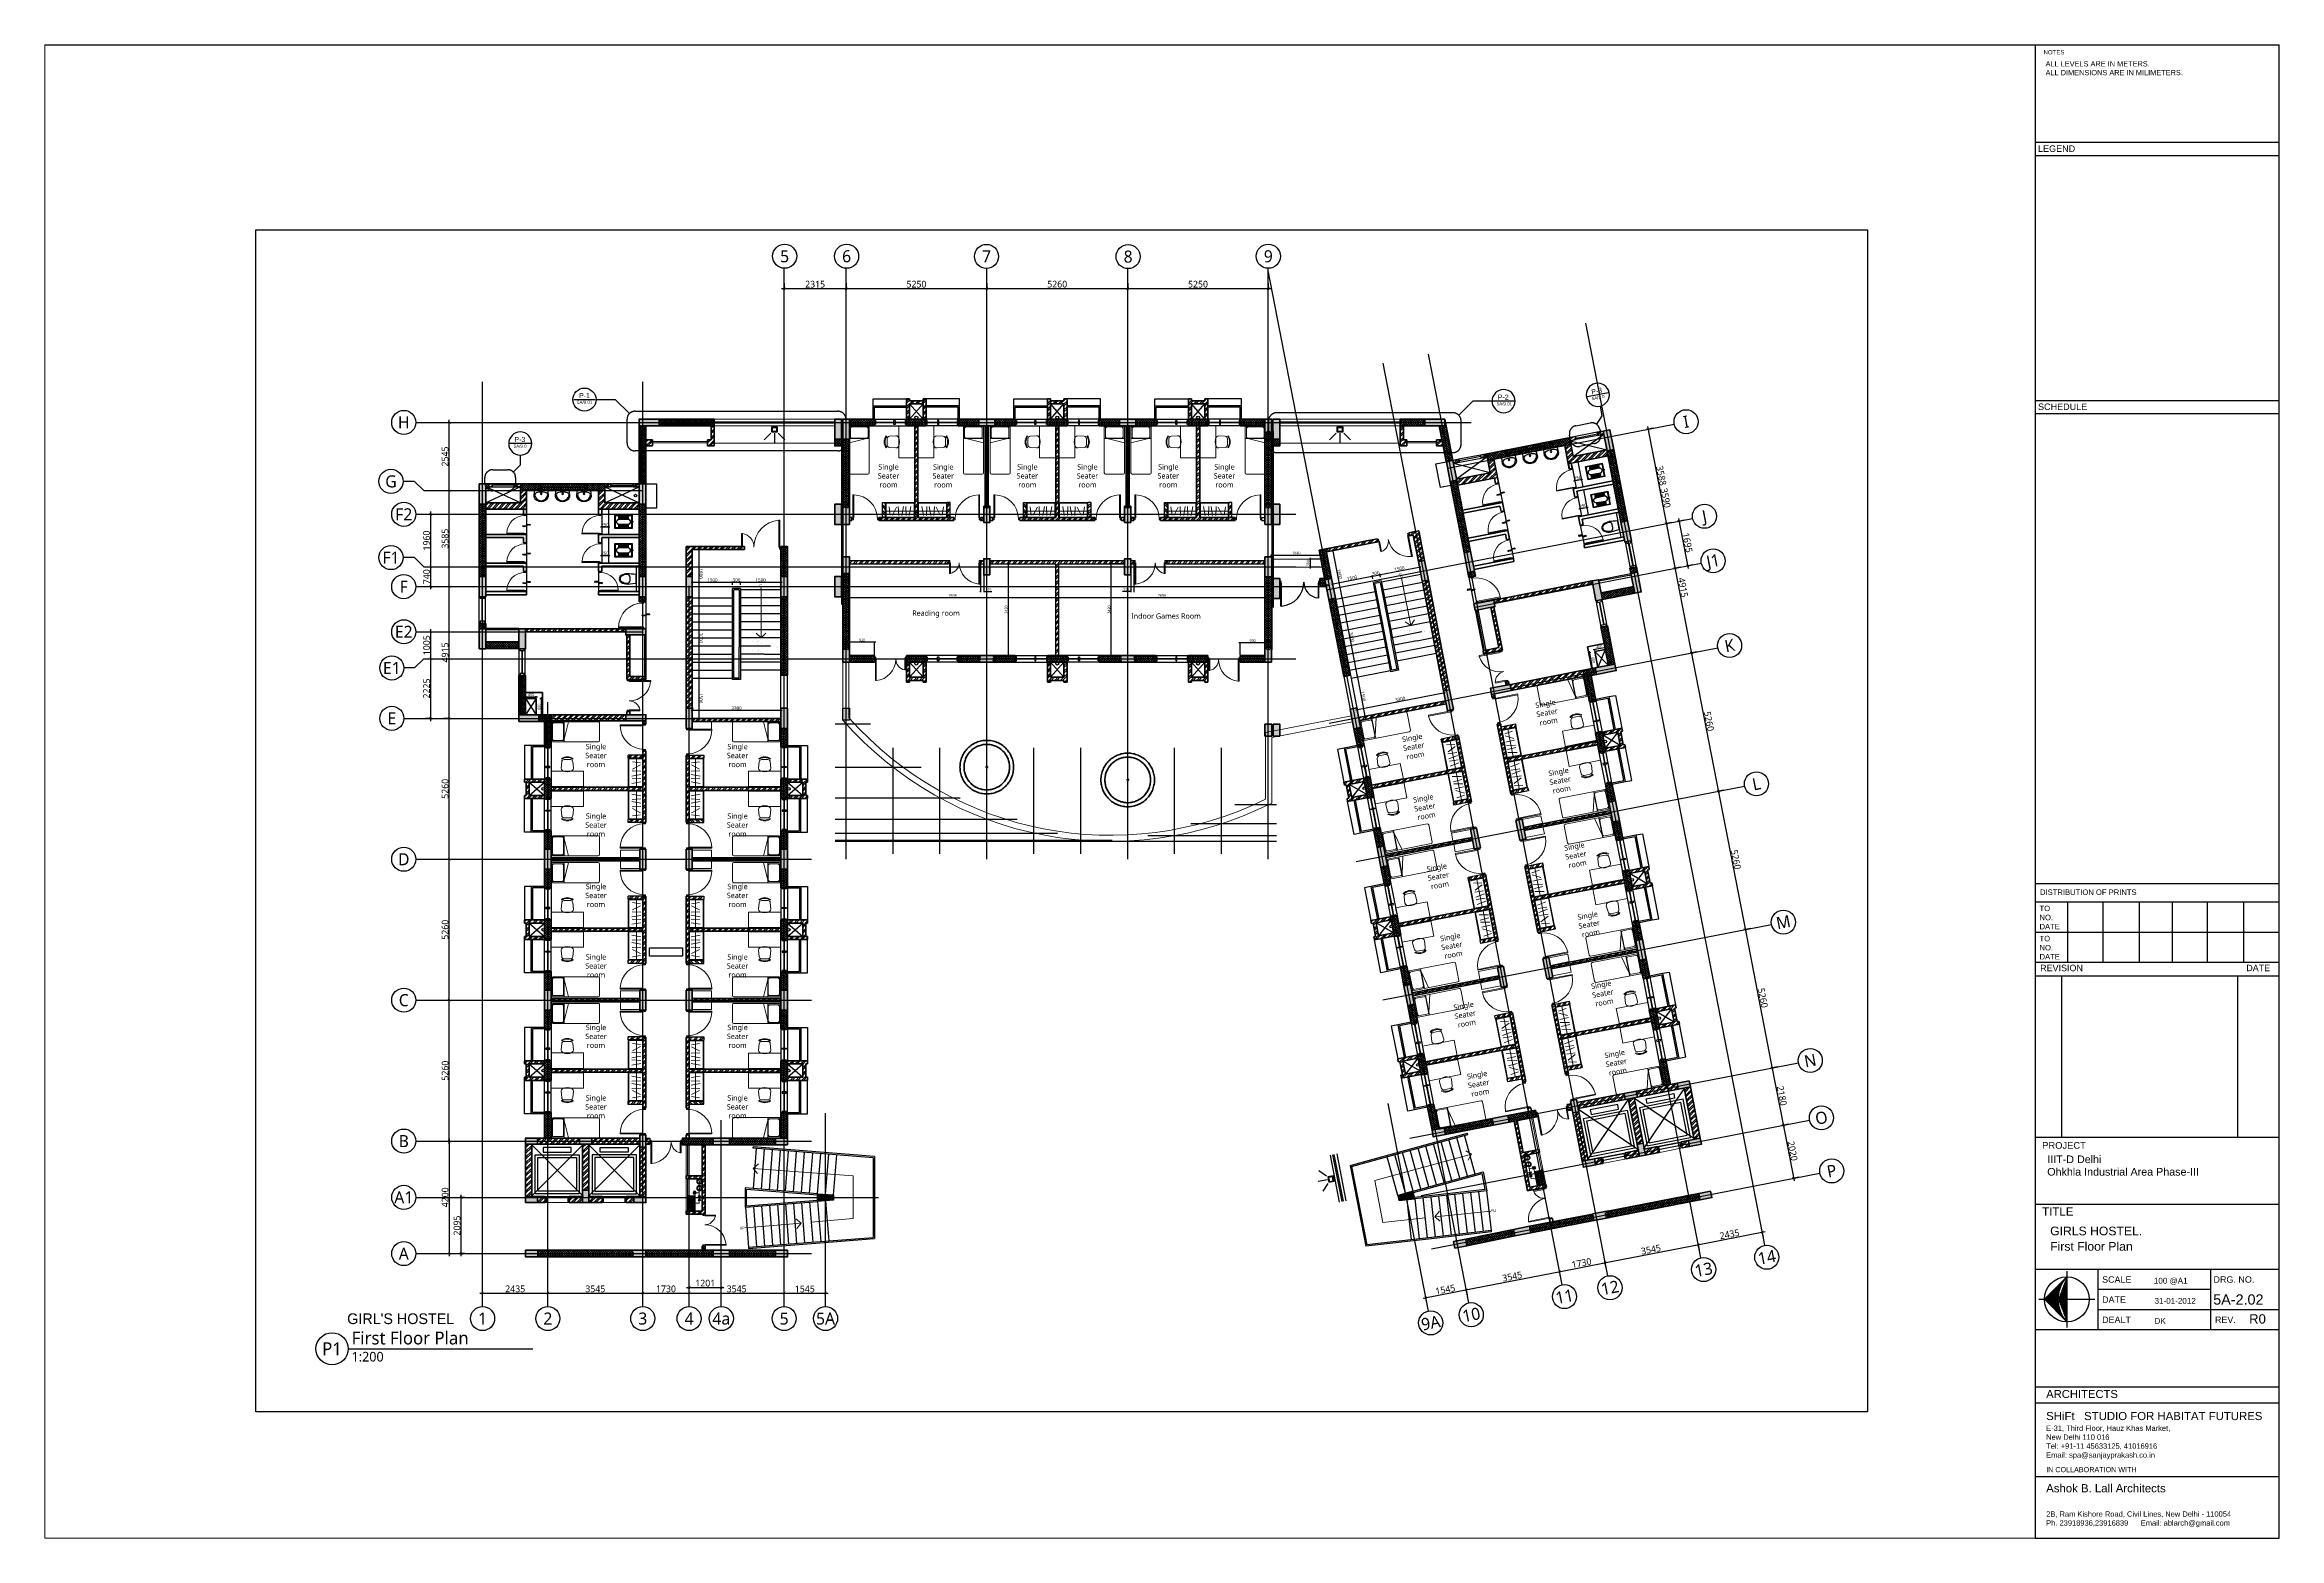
# Paper-space layout '5A - 2.02' of a CAD drawing. Header units: millimetres. Extents: x 0 to 834, y 0 to 557.
# The model-space entities are those that its viewports show. They can reach past a viewport. Long polylines and large blocks are cut down to what shows.
import ezdxf
from ezdxf.enums import TextEntityAlignment as Align

# ---------------------------------------------------------------- set-up
doc = ezdxf.new("R2010")
doc.units = ezdxf.units.MM
doc.header["$MEASUREMENT"] = 0
for name, pattern in [('ACAD_ISO03W100', [30, 12, -18]), ('ACAD_ISO05W100', [36, 24, -3, 0, -3, 0, -3, 0, -3]), ('CENTER2', [28.575, 19.05, -3.175, 3.175, -3.175]), ('Dash dot', [21, 10, -5, 1, -5]), ('DASHED', [0.75, 0.5, -0.25]), ('DASHED2', [0.375, 0.25, -0.125]), ('HIDDEN', [0.375, 0.25, -0.125]), ('HIDDEN2', [4.7625, 3.175, -1.5875])]:
    doc.linetypes.add(name, pattern=pattern)
for name, color, linetype, lineweight in [('A- Dimensions', 8, 'Continuous', 25), ('A-Detail Lines', 8, 'Continuous', 25), ('A-Door', 4, 'Continuous', 9), ('A-Wall Ele', 3, 'Continuous', 20), ('A-Wall Sec', 1, 'Continuous', 30), ('A-WIN', 5, 'Continuous', 25), ('Ann_TitleBlock 2', 5, 'Continuous', 25), ('Anno_Tittleblock', 5, 'Continuous', 13), ('column hatch', 12, 'Continuous', 5), ('OTHER', 1, 'Continuous', 18), ('S-Concrete', 40, 'Continuous', 30), ('S-Reflected Beam', 60, 'Continuous', 25), ('STAIR', 3, 'Continuous', 9), ('text', 7, 'Continuous', 9), ('Wall HATCH', 8, 'Continuous', 15)]:
    doc.layers.add(name, color=color, linetype=linetype, lineweight=lineweight)
for name, color, linetype in [('A-Anno-Dims', 7, 'Continuous'), ('A-Anno-Grid Lines', 154, 'Continuous'), ('A-Anno-Misc Tags', 6, 'Continuous'), ('A-Elevation', 4, 'Continuous'), ('A-Sanitory', 181, 'Continuous'), ('A-Steps', 3, 'Continuous'), ('A-Wall Patt', 8, 'Continuous'), ('A-Window', 4, 'Continuous'), ('Anno_Labels', 7, 'Continuous'), ('elel', 6, 'Continuous'), ('L-ELEV', 6, 'Continuous'), ('S-Conc Patt', 9, 'Continuous')]:
    doc.layers.add(name, color=color, linetype=linetype)
doc.layers.add('frntr', color=32, linetype='Continuous', lineweight=15, true_color=0xbd5e00)
doc.layers.add('I-Furniture', color=7, linetype='Continuous', lineweight=15, true_color=0xc76300)
doc.layers.get('S-Reflected Beam').off()
doc.styles.add('ABLA_T Cg', font='GOTHIC.TTF')
doc.styles.add('IIITD @ 100', font='trebuc.ttf', dxfattribs={"height": 210})
doc.styles.get("Standard").update_dxf_attribs({"font": 'trebuc.ttf'})
doc.styles.add('TITLE', font='swissel.ttf', dxfattribs={"height": 4.3})
doc.dimstyles.new('IIITD_WD_L @ 100', dxfattribs={"dimscale": 100, "dimtxt": 2.5, "dimasz": 1, "dimexe": 0.5, "dimexo": 0.25, "dimgap": 0.3, "dimtad": 1, "dimdec": 0, "dimrnd": 1, "dimzin": 0, "dimdsep": 46, "dimtxsty": 'Standard', "dimblk": 'ARCHTICK', "dimcen": 0.2, "dimdle": 1, "dimclrd": 8, "dimclre": 8, "dimadec": 0, "dimazin": 0, "dimtfac": 1, "dimtdec": 0, "dimtofl": 0, "dimtmove": 0, "dimatfit": 0, "dimfxl": 2, "dimfxlon": 1, "dimtolj": 1, "dimtzin": 0, "dimlwd": -1, "dimlwe": -1, "dimarcsym": 0})
doc.dimstyles.new('IIITD_WD_L @ 50', dxfattribs={"dimscale": 50, "dimtxt": 2.5, "dimasz": 1, "dimexe": 0.5, "dimexo": 0.25, "dimgap": 0.3, "dimtad": 1, "dimdec": 0, "dimrnd": 1, "dimzin": 0, "dimdsep": 46, "dimtxsty": 'Standard', "dimblk": 'ARCHTICK', "dimcen": 0.2, "dimdle": 1, "dimclrd": 8, "dimclre": 9, "dimadec": 0, "dimazin": 0, "dimtfac": 1, "dimtdec": 0, "dimtofl": 0, "dimtmove": 0, "dimatfit": 0, "dimfxl": 2, "dimfxlon": 1, "dimtolj": 1, "dimtzin": 0, "dimlwd": -1, "dimlwe": -1, "dimarcsym": 0})
doc.dimstyles.new('IIITD_WD_M @ 100', dxfattribs={"dimscale": 100, "dimtxt": 1, "dimasz": 0.25, "dimexe": 0.25, "dimexo": 0.25, "dimgap": 0.3, "dimtad": 1, "dimdec": 0, "dimrnd": 2.5, "dimzin": 0, "dimdsep": 46, "dimtxsty": 'Standard', "dimblk": 'ARCHTICK', "dimcen": 0.2, "dimdle": 0.5, "dimclrd": 8, "dimclre": 254, "dimadec": 0, "dimazin": 0, "dimtfac": 1, "dimtdec": 0, "dimtofl": 0, "dimtmove": 0, "dimatfit": 0, "dimfxl": 100, "dimtolj": 1, "dimtzin": 0, "dimlwd": -1, "dimlwe": -1, "dimarcsym": 0})
pattern_1 = [(45, (-807589.64, 92743.4), (-106.066017, 106.066017), []), (45, (-807518.93, 92743.4), (-106.066017, 106.066017), [])]
pattern_2 = [(45, (-807589.64, 155953.76), (-106.066017, 106.066017), []), (45, (-807518.93, 155953.76), (-106.066017, 106.066017), [])]
pattern_3 = [(45, (-807589.64, 155953.76), (-106.066017, 106.066017), []), (45, (-807518.93, 155953.76), (-106.066017, 106.066017), [])]
pattern_4 = [(45, (-285039, 51978), (-44.19417, 44.19417), []), (135, (-285039, 51978), (-44.19417, -44.19417), [])]
pattern_5 = [(45, (1e-10, -71276.23), (-44.194174, 44.194174), []), (135, (1e-10, -71276.23), (-44.194174, -44.194174), [])]

psp = doc.layouts.new('5A - 2.02')

msp = doc.modelspace()

# ---------------------------------------------------------------- texts
at = {"layer": 'A-Wall Sec', "lineweight": 35, "insert": (-301417.2, 19277.2), "char_height": 400, "width": 3807.256, "attachment_point": 5, "style": 'IIITD @ 100'}
msp.add_mtext("{\\fCentury Gothic|b0|i0|c0|p34;GIRL'S HOSTEL}", dxfattribs=at)
at = {"layer": 'text', "lineweight": 35, "char_height": 200, "attachment_point": 5}
for s, insert, width in [('Single Seater room', (-283208.6, 50740.3), 1506.419), ('Single Seater room', (-281166.5, 50740.3), 1506.419), ('Single Seater room', (-278025.4, 50740.3), 1506.419), ('Single Seater room', (-275783.2, 50740.3), 1506.419), ('Single Seater room', (-272765.4, 50740.3), 1506.419), ('Single Seater room', (-270668, 50740.3), 1506.419), ('Reading room', (-281435.7, 45583.4), 2665.274), ('Indoor Games Room', (-272850.6, 45506.3), 3132.555), ('Single Seater room', (-294128.2, 40300.5), 1506.419), ('Single Seater room', (-288843.9, 40300.5), 1506.419), ('Single Seater room', (-294128.2, 37708), 1506.419), ('Single Seater room', (-288843.9, 37708), 1506.419), ('Single Seater room', (-294128.2, 35078), 1506.419), ('Single Seater room', (-288843.9, 35078), 1506.419), ('Single Seater room', (-294127.9, 32448), 1506.419), ('Single Seater room', (-288843.6, 32448), 1506.419), ('Single Seater room', (-294128.2, 29818), 1506.419), ('Single Seater room', (-288843.9, 29818), 1506.419), ('Single Seater room', (-294128.6, 27188), 1506.419), ('Single Seater room', (-288844.3, 27188), 1506.419)]:
    msp.add_mtext(s, dxfattribs=dict(at, insert=insert, width=width))
at = {"layer": 'text', "lineweight": 35, "char_height": 200, "width": 1506.419, "attachment_point": 5, "rotation": 10.103968}
for insert in [(-258628, 41902.6), (-263602.3, 40634.3), (-258139.6, 39364.5), (-263188.3, 38375), (-257549.9, 36582.3), (-262686.5, 35793.5), (-257053.2, 33999.6), (-262181.2, 33199.6), (-256546.2, 31419), (-261682.9, 30630.1), (-256044.5, 28837.2), (-261181, 28048.4)]:
    msp.add_mtext('Single Seater room', dxfattribs=dict(at, insert=insert))

# ---------------------------------------------------------------- blocks, each defined once
blk = doc.blocks.new('IIITD WD A1- L Format')
at = {"layer": 'A-Wall Patt'}
h = blk.add_hatch(dxfattribs=at)
h.set_pattern_fill('ANSI37', color=256, scale=3.12893, style=0)
h.set_pattern_definition([(45, (778.53346, 85.467), (-0.276561, 0.276561), []), (135, (778.53346, 85.467), (-0.276561, -0.276561), [])])
edge = h.paths.add_edge_path()
edge.add_ellipse((797.15, 85.47), major_axis=(13.19, 0), ratio=0.999632, start_angle=138.45414, end_angle=180, ccw=False)
edge.add_line((787.28, 94.21), (778.53, 85.47))
edge.add_line((778.53, 85.47), (787.28, 76.72))
edge.add_ellipse((797.15, 85.47), major_axis=(13.19, 0), ratio=0.999632, start_angle=180, end_angle=221.54586, ccw=False)
for p, q in [((775, 573.91), (870, 573.91)), ((870, -7.57), (870, 573.91)), ((775, 535.91), (870, 535.91)), ((775, 530.75), (870, 530.75)), ((775, 435.42), (870, 435.42)), ((870, 430.26), (775, 430.26)), ((775, 247.33), (870, 247.33)), ((775, 240.19), (870, 240.19)), ((787.59, 240.19), (787.59, 216.69)), ((801.33, 240.19), (801.33, 216.69)), ((815.48, 240.19), (815.48, 216.69)), ((828.23, 240.19), (828.23, 216.69)), ((841.98, 240.19), (841.98, 216.69)), ((856.12, 240.19), (856.12, 216.69)), ((775, 228.44), (870, 228.44)), ((775, 216.69), (870, 216.69)), ((775, 216.69), (840.13, 216.69)), ((775, 211.47), (870, 211.47)), ((785.25, 211.47), (785.25, 148.57)), ((853.73, 211.47), (853.73, 148.57)), ((775, 148.57), (870, 148.57)), ((775, 122.55), (870, 122.55)), ((775, 97.24), (870, 97.24)), ((775, 97.24), (870, 97.24)), ((787.28, 96.4), (787.28, 74.53)), ((799.51, 73.74), (799.51, 97.24)), ((843.37, 73.74), (843.37, 97.24)), ((787.28, 94.21), (778.53, 85.47)), ((799.51, 89.41), (843.37, 89.41)), ((776.34, 85.47), (778.53, 85.47)), ((778.53, 85.47), (787.28, 76.72)), ((783.96, 85.47), (798.22, 85.47)), ((799.51, 81.57), (843.37, 81.57)), ((843.37, 81.57), (870, 81.57)), ((775, 73.74), (846.02, 73.74)), ((775, 73.74), (870, 73.74)), ((775, 51.39), (870, 51.39)), ((775, 45.13), (870, 45.13)), ((775, 16.54), (870, 16.54)), ((775, -7.57), (870, -7.57))]:
    blk.add_line(p, q)
at = {"extrusion": (0, 0, -1)}
for centre, major_axis, start_param, end_param in [((787.28, 85.47), (8.75, 0), -1.570796, 4.712389), ((797.15, 85.47), (13.19, 0), 2.416481, 3.866705)]:
    blk.add_ellipse(centre, major_axis=major_axis, ratio=0.999632, start_param=start_param, end_param=end_param, dxfattribs=at)
at = {"layer": 'Anno_Tittleblock', "color": 5}
blk.add_lwpolyline([(0, -7.57), (775, -7.57), (775, 573.91), (0, 573.91)], close=True, dxfattribs=at)
at = {"style": 'TITLE'}
for s, height, p in [('PROJECT', 2.611, (777.68, 144.09)), ('TITLE', 3.207, (777.68, 118.06))]:
    blk.add_text(s, height=height, dxfattribs=at).set_placement(p)
at = {"attachment_point": 1}
for s, insert, char_height in [('{\\fSwis721 LtEx BT|b0|i0|c0|p34;NOTES}', (778.23, 571.81), 1.6859), ('{\\fSwis721 LtEx BT|b0|i0|c0|p34;LEGEND}', (776.07, 534.7), 2.5175), ('{\\fSwis721 LtEx BT|b0|i0|c0|p34;SCHEDULE }', (776.07, 434.22), 2.5175), ('{\\fSwis721 LtEx BT|b0|i0|c0|p34;DISTRIBUTION OF PRINTS}', (776.85, 245.02), 2.1241), ('{\\fSwis721 LtEx BT|b0|i0|c0|p34;TO\\PNO.\\PDATE}', (776.65, 238.73), 2.1241), ('{\\fSwis721 LtEx BT|b0|i0|c0|p34;TO\\PNO.\\PDATE}', (776.65, 226.98), 2.1241), ('{\\fSwis721 LtEx BT|b0|i0|c0|p34;REVISION}', (776.9, 215.71), 2.4923), ('{\\fSwis721 LtEx BT|b0|i0|c0|p34;DATE}', (857.14, 215.71), 2.4923), ('{\\fSwis721 LtEx BT|b0|i0|c0|p34;SCALE}', (801.02, 94.43), 2.4923), ('{\\fSwis721 LtEx BT|b0|i0|c0|p34;DRG. NO.}', (844.38, 94.43), 2.5), ('{\\fSwis721 LtEx BT|b0|i0|c0|p34;DATE}', (801.02, 86.6), 2.4923), ('{\\fSwis721 LtEx BT|b0|i0|c0|p34;DEALT}', (801.02, 78.77), 2.4923), ('{\\fSwis721 LtEx BT|b0|i0|c0|p34;REV.}', (844.95, 78.77), 2.4923), ('{\\fSwis721 LtEx BT|b0|i0|c0|p34;\\H1.5645x;ARCHITECTS\\H0.6392x;\\P\\H0.99998x;\\P\\H1.586x;SHiFt   STUDIO FOR HABITAT FUTURES\\P\\H0.65838x;E-31, Third Floor, Hauz Khas Market, \\PNew Delhi 110 016\\PTel: +91-11 45633125, 41016916\\PEmail: spa@sanjayprakash.co.in}', (779.24, 50.18), 2), ('{\\fSwis721 LtEx BT|b0|i0|c0|p34;IN COLLABORATION WITH\\P\\P\\H1.586x;Ashok B. Lall Architects\\P\\P\\H0.6584x;2B, Ram Kishore Road, Civil Lines, New Delhi - 110054\\PPh. 23918936,23916839      Email: ablarch@gmail.com}', (779.24, 20.18), 2)]:
    blk.add_mtext(s, dxfattribs=dict(at, insert=insert, char_height=char_height))
at = {"insert": (779, 567.48), "char_height": 2.05, "width": 64.2608, "attachment_point": 1, "style": 'TITLE'}
blk.add_mtext('{\\fSwis721 Ex BT|b0|i0|c0|p34;ALL LEVELS ARE IN METERS.\\PALL DIMENSIONS ARE IN MILIMETERS.}', dxfattribs=at)
at = {"style": 'TITLE'}
for tag, p, height in [('PROJECT NAME 1', (779.17, 137.4), 2.98), ('PROJECT NAME 2', (779.17, 132.23), 2.98), ('PROJECT_NAME_3', (779.17, 127.37), 2.98), ('1:100@A1', (818.06, 91.92), 2.25), ('A-2.03', (844.81, 84.28), 4), ('03.05.11', (821.96, 84.64), 2.25), ('AC', (827.5, 76.14), 2.25), ('A', (858.85, 75.94), 3.66)]:
    blk.add_attdef(tag, p, '', height=height, dxfattribs=at)
for p in [(780.3, 113.01), (780.3, 106.37)]:
    blk.add_attdef('FIRST FLOOR PLAN', text='', height=3.39, dxfattribs=at).set_placement(p, align=Align.TOP_LEFT)
blk = doc.blocks.new('Cols Hostel')
at = {"layer": 'S-Conc Patt'}
h = blk.add_hatch(color=256, dxfattribs=at)
h.paths.add_polyline_path([(626562, 5668), (626812, 5668), (626812, 5218), (626562, 5218)])
h.paths.add_polyline_path([(626262, 5668), (626512, 5668), (626512, 5218), (626262, 5218)])
h.paths.add_polyline_path([(610501, 6261), (610751, 6261), (610751, 5811), (610501, 5811)])
h.paths.add_polyline_path([(633755, -13559), (633802, -13804), (633351, -13892), (633303, -13647)])
h.paths.add_polyline_path([(608436, -13975), (608436, -14225), (607987, -14225), (607987, -13975)])
h.paths.add_polyline_path([(639101, 2747), (639347, 2795), (639490, 2059), (639245, 2011)])
h.paths.add_polyline_path([(640105, -2416), (640351, -2368), (640494, -3105), (640248, -3152)])
h.paths.add_polyline_path([(631447, -4099), (631693, -4051), (631836, -4788), (631590, -4835)])
h.paths.add_polyline_path([(630444, 1064), (630689, 1112), (630832, 376), (630587, 328)])
h.paths.add_polyline_path([(608186, 6255), (608436, 6255), (608436, 5505), (608186, 5505)])
h.paths.add_polyline_path([(608186, 995), (608436, 995), (608436, 245), (608186, 245)])
h.paths.add_polyline_path([(608186, -4265), (608436, -4265), (608436, -5015), (608186, -5015)])
h.paths.add_polyline_path([(599366, -4265), (599616, -4265), (599616, -5015), (599366, -5015)])
h.paths.add_polyline_path([(599366, 995), (599616, 995), (599616, 245), (599366, 245)])
h.paths.add_polyline_path([(626561, 11103), (626811, 11103), (626811, 10353), (626561, 10353)])
h.paths.add_polyline_path([(626561, 17051), (626811, 17051), (626811, 16301), (626561, 16301)])
h.paths.add_polyline_path([(626561, 13871), (626811, 13871), (626811, 13121), (626561, 13121)])
h.paths.add_polyline_path([(610451, 11170), (610201, 11170), (610201, 10420), (610451, 10420)])
h.paths.add_polyline_path([(610451, 16301), (610201, 16301), (610201, 17051), (610451, 17051)])
h.paths.add_polyline_path([(610451, 13121), (610201, 13121), (610201, 13871), (610451, 13871)])
h.paths.add_polyline_path([(598411, 9225), (598661, 9225), (598661, 8475), (598411, 8475)])
h.paths.add_polyline_path([(603651, 16801), (603651, 17051), (602901, 17051), (602901, 16801)])
h.paths.add_polyline_path([(602901, 14630), (603151, 14630), (603151, 13880), (602901, 13880)])
h.paths.add_polyline_path([(596931, 9225), (597181, 9225), (597181, 8475), (596931, 8475)])
h.paths.add_polyline_path([(596931, 11170), (597181, 11170), (597181, 10420), (596931, 10420)])
h.paths.add_polyline_path([(602901, 11170), (603151, 11170), (603151, 10420), (602901, 10420)])
h.paths.add_polyline_path([(608436, 11170), (608186, 11170), (608186, 10420), (608436, 10420)])
h.paths.add_polyline_path([(604651, 11170), (604881, 11170), (604881, 10420), (604651, 10420)])
h.paths.add_polyline_path([(639550, 13200), (639796, 13248), (639939, 12512), (639694, 12464)])
h.paths.add_polyline_path([(634799, 10295), (634847, 10050), (634109, 9906), (634061, 10152)])
h.paths.add_polyline_path([(637666, -8396), (637892, -8352), (637980, -8804), (637754, -8848)])
h.paths.add_polyline_path([(636133, -13080), (636180, -13325), (635591, -13440), (635544, -13194)])
h.paths.add_polyline_path([(603151, 9225), (603151, 8995), (602401, 8995), (602401, 9225)])
h.paths.add_polyline_path([(642512, -9792), (642556, -10018), (642110, -10105), (642066, -9879)])
h.paths.add_polyline_path([(638556, -10561), (638600, -10787), (638148, -10875), (638104, -10649)])
h.paths.add_polyline_path([(642096, -7653), (642140, -7878), (641688, -7966), (641644, -7740)])
h.paths.add_polyline_path([(640153, -10027), (640379, -9983), (640465, -10425), (640239, -10468)])
h.paths.add_polyline_path([(640118, -8037), (640162, -8263), (639710, -8351), (639666, -8125)])
h.paths.add_polyline_path([(603151, -11965), (603151, -12195), (602701, -12195), (602701, -11965)])
h.paths.add_polyline_path([(603151, -10130), (602921, -10130), (602921, -9670), (603151, -9670)])
h.paths.add_polyline_path([(599111, -11965), (599111, -12195), (598661, -12195), (598661, -11965)])
h.paths.add_polyline_path([(599112, -9785), (599112, -10015), (598661, -10015), (598661, -9785)])
h.paths.add_polyline_path([(600791, -11735), (601021, -11735), (601021, -12195), (600791, -12195)])
h.paths.add_polyline_path([(601136, -9785), (601136, -10015), (600676, -10015), (600676, -9785)])
h.paths.add_polyline_path([(634937, -3421), (635163, -3377), (635306, -4113), (635080, -4157)])
h.paths.add_polyline_path([(635631, 2073), (635857, 2117), (636000, 1380), (635775, 1336)])
h.paths.add_polyline_path([(634717, 6775), (634674, 7001), (635410, 7144), (635454, 6918)])
h.paths.add_polyline_path([(631992, 11731), (632217, 11775), (632361, 11038), (632135, 10995)])
h.paths.add_polyline_path([(604651, 6255), (604881, 6255), (604881, 5505), (604651, 5505)])
h.paths.add_polyline_path([(639083, -12506), (639131, -12752), (638541, -12866), (638493, -12621)])
h.paths.add_polyline_path([(603152, -13975), (603152, -14225), (602552, -14225), (602552, -13975)])
h.paths.add_polyline_path([(638469, 11008), (638714, 11056), (638857, 10320), (638611, 10272)])
h.paths.add_polyline_path([(606268, -9785), (606268, -10035), (605668, -10035), (605668, -9785)])
h.paths.add_polyline_path([(599161, 5765), (599161, 6015), (598411, 6015), (598411, 5765)])
h.paths.add_polyline_path([(642896, -11765), (642944, -12011), (642503, -12096), (642455, -11851)])
h.paths.add_polyline_path([(606267, -13975), (606267, -14225), (605667, -14225), (605667, -13975)])
h.paths.add_polyline_path([(599113, -13975), (599113, -14225), (598662, -14225), (598662, -13975)])
h.paths.add_polyline_path([(626262, 11911), (626512, 11911), (626512, 11161), (626262, 11161)])
h.paths.add_polyline_path([(626261, 17051), (626511, 17051), (626511, 16301), (626261, 16301)])
h.paths.add_polyline_path([(610751, 16301), (610501, 16301), (610501, 17051), (610751, 17051)])
h.paths.add_polyline_path([(610501, 8731), (610751, 8731), (610751, 7981), (610501, 7981)])
h.paths.add_polyline_path([(626511, 7981), (626261, 7981), (626261, 8731), (626511, 8731)])
h.paths.add_polyline_path([(621251, 11236), (621021, 11236), (621021, 11836), (621251, 11836)])
h.paths.add_polyline_path([(610501, 11911), (610751, 11911), (610751, 11161), (610501, 11161)])
h.paths.add_polyline_path([(615991, 11236), (615761, 11236), (615761, 11836), (615991, 11836)])
h.paths.add_polyline_path([(635329, -8947), (635377, -9193), (634788, -9307), (634740, -9062)])
h.paths.add_polyline_path([(633933, 1743), (634159, 1786), (634302, 1050), (634076, 1006)])
h.paths.add_polyline_path([(604651, 995), (604881, 995), (604881, 245), (604651, 245)])
h.paths.add_polyline_path([(604651, -4265), (604881, -4265), (604881, -5015), (604651, -5015)])
h.paths.add_polyline_path([(626261, 13871), (626511, 13871), (626511, 13121), (626261, 13121)])
h.paths.add_polyline_path([(621021, 13796), (621251, 13796), (621251, 13196), (621021, 13196)])
h.paths.add_polyline_path([(615761, 13796), (615991, 13796), (615991, 13196), (615761, 13196)])
h.paths.add_polyline_path([(610751, 13121), (610501, 13121), (610501, 13871), (610751, 13871)])
h.paths.add_polyline_path([(633692, 12061), (633938, 12109), (634081, 11373), (633835, 11325)])
h.paths.add_polyline_path([(628502, 11052), (628747, 11100), (628891, 10364), (628645, 10316)])
h.paths.add_polyline_path([(596931, 14630), (597181, 14630), (597181, 13880), (596931, 13880)])
h.paths.add_polyline_path([(639922, 11291), (640167, 11338), (640310, 10602), (640064, 10555)])
h.paths.add_polyline_path([(638890, 16600), (639135, 16648), (639278, 15912), (639033, 15864)])
h.paths.add_polyline_path([(633032, 15458), (633277, 15505), (633421, 14769), (633175, 14721)])
h.paths.add_polyline_path([(632948, -9410), (632996, -9656), (632544, -9743), (632497, -9498)])
h.paths.add_polyline_path([(636635, -3091), (636861, -3047), (637004, -3783), (636778, -3827)])
h.paths.add_polyline_path([(639326, 7905), (639374, 7660), (638638, 7516), (638590, 7762)])
h.paths.add_polyline_path([(632930, 6906), (633155, 6950), (633298, 6214), (633073, 6170)])
h.paths.add_polyline_path([(629440, 6228), (629685, 6275), (629828, 5539), (629583, 5491)])
h.paths.add_polyline_path([(620836, 16801), (620836, 17051), (621436, 17051), (621436, 16801)])
h.paths.add_polyline_path([(615576, 16801), (615576, 17051), (616176, 17051), (616176, 16801)])
h.paths.add_polyline_path([(620836, 7981), (620836, 8231), (621436, 8231), (621436, 7981)])
h.paths.add_polyline_path([(615576, 7981), (615576, 8231), (616176, 8231), (616176, 7981)])
h.paths.add_polyline_path([(602401, 5785), (602401, 6015), (603151, 6015), (603151, 5785)])
h.paths.add_polyline_path([(602922, 995), (603152, 995), (603152, 245), (602922, 245)])
h.paths.add_polyline_path([(608436, -9785), (608436, -10035), (607987, -10035), (607987, -9785)])
h.paths.add_polyline_path([(602921, -4265), (603151, -4265), (603151, -5015), (602921, -5015)])
h.paths.add_polyline_path([(632225, 16801), (632225, 17051), (632975, 17051), (632975, 16801)])
at = {"layer": 'S-Concrete', "lineweight": 35}
for points in [[(603651, 16801), (603651, 17051), (602901, 17051), (602901, 16801), (603651, 16801)], [(610451, 16301), (610201, 16301), (610201, 17051), (610451, 17051), (610451, 16301)], [(610751, 16301), (610501, 16301), (610501, 17051), (610751, 17051), (610751, 16301)], [(615576, 16801), (615576, 17051), (616176, 17051), (616176, 16801), (615576, 16801)], [(620836, 16801), (620836, 17051), (621436, 17051), (621436, 16801), (620836, 16801)], [(626261, 17051), (626511, 17051), (626511, 16301), (626261, 16301), (626261, 17051)], [(626561, 17051), (626811, 17051), (626811, 16301), (626561, 16301), (626561, 17051)], [(632225, 16801), (632225, 17051), (632975, 17051), (632975, 16801), (632225, 16801)], [(638890, 16600), (639135, 16648), (639278, 15912), (639033, 15864), (638890, 16600)], [(633032, 15458), (633277, 15505), (633421, 14769), (633175, 14721), (633032, 15458)], [(596931, 14630), (597181, 14630), (597181, 13880), (596931, 13880), (596931, 14630)], [(602901, 14630), (603151, 14630), (603151, 13880), (602901, 13880), (602901, 14630)], [(610451, 13121), (610201, 13121), (610201, 13871), (610451, 13871), (610451, 13121)], [(610751, 13121), (610501, 13121), (610501, 13871), (610751, 13871), (610751, 13121)], [(615761, 13796), (615991, 13796), (615991, 13196), (615761, 13196), (615761, 13796)], [(621021, 13796), (621251, 13796), (621251, 13196), (621021, 13196), (621021, 13796)], [(626261, 13871), (626511, 13871), (626511, 13121), (626261, 13121), (626261, 13871)], [(626561, 13871), (626811, 13871), (626811, 13121), (626561, 13121), (626561, 13871)], [(639550, 13200), (639796, 13248), (639939, 12512), (639694, 12464), (639550, 13200)], [(610501, 11911), (610751, 11911), (610751, 11161), (610501, 11161), (610501, 11911)], [(615991, 11236), (615761, 11236), (615761, 11836), (615991, 11836), (615991, 11236)], [(621251, 11236), (621021, 11236), (621021, 11836), (621251, 11836), (621251, 11236)], [(626262, 11911), (626512, 11911), (626512, 11161), (626262, 11161), (626262, 11911)], [(631992, 11731), (632217, 11775), (632361, 11038), (632135, 10995), (631992, 11731)], [(633692, 12061), (633938, 12109), (634081, 11373), (633835, 11325), (633692, 12061)], [(596931, 11170), (597181, 11170), (597181, 10420), (596931, 10420), (596931, 11170)], [(602901, 11170), (603151, 11170), (603151, 10420), (602901, 10420), (602901, 11170)], [(604651, 11170), (604881, 11170), (604881, 10420), (604651, 10420), (604651, 11170)], [(608436, 11170), (608186, 11170), (608186, 10420), (608436, 10420), (608436, 11170)], [(610451, 11170), (610201, 11170), (610201, 10420), (610451, 10420), (610451, 11170)], [(626561, 11103), (626811, 11103), (626811, 10353), (626561, 10353), (626561, 11103)], [(628502, 11052), (628747, 11100), (628891, 10364), (628645, 10316), (628502, 11052)], [(638469, 11008), (638714, 11056), (638857, 10320), (638611, 10272), (638469, 11008)], [(639922, 11291), (640167, 11338), (640310, 10602), (640064, 10555), (639922, 11291)], [(634799, 10295), (634847, 10050), (634109, 9906), (634061, 10152), (634799, 10295)], [(596931, 9225), (597181, 9225), (597181, 8475), (596931, 8475), (596931, 9225)], [(598411, 9225), (598661, 9225), (598661, 8475), (598411, 8475), (598411, 9225)], [(603151, 9225), (603151, 8995), (602401, 8995), (602401, 9225), (603151, 9225)], [(610501, 8731), (610751, 8731), (610751, 7981), (610501, 7981), (610501, 8731)], [(626511, 7981), (626261, 7981), (626261, 8731), (626511, 8731), (626511, 7981)], [(615576, 7981), (615576, 8231), (616176, 8231), (616176, 7981), (615576, 7981)], [(620836, 7981), (620836, 8231), (621436, 8231), (621436, 7981), (620836, 7981)], [(639326, 7905), (639374, 7660), (638638, 7516), (638590, 7762), (639326, 7905)], [(632930, 6906), (633155, 6950), (633298, 6214), (633073, 6170), (632930, 6906)], [(634717, 6775), (634674, 7001), (635410, 7144), (635454, 6918), (634717, 6775)], [(602401, 5785), (602401, 6015), (603151, 6015), (603151, 5785), (602401, 5785)], [(604651, 6255), (604881, 6255), (604881, 5505), (604651, 5505), (604651, 6255)], [(629440, 6228), (629685, 6275), (629828, 5539), (629583, 5491), (629440, 6228)], [(633933, 1743), (634159, 1786), (634302, 1050), (634076, 1006), (633933, 1743)], [(635631, 2073), (635857, 2117), (636000, 1380), (635775, 1336), (635631, 2073)], [(602922, 995), (603152, 995), (603152, 245), (602922, 245), (602922, 995)], [(604651, 995), (604881, 995), (604881, 245), (604651, 245), (604651, 995)], [(636635, -3091), (636861, -3047), (637004, -3783), (636778, -3827), (636635, -3091)], [(634937, -3421), (635163, -3377), (635306, -4113), (635080, -4157), (634937, -3421)], [(602921, -4265), (603151, -4265), (603151, -5015), (602921, -5015), (602921, -4265)], [(604651, -4265), (604881, -4265), (604881, -5015), (604651, -5015), (604651, -4265)], [(640118, -8037), (640162, -8263), (639710, -8351), (639666, -8125), (640118, -8037)], [(642096, -7653), (642140, -7878), (641688, -7966), (641644, -7740), (642096, -7653)], [(637666, -8396), (637892, -8352), (637980, -8804), (637754, -8848), (637666, -8396)], [(599112, -9785), (599112, -10015), (598661, -10015), (598661, -9785), (599112, -9785)], [(601136, -9785), (601136, -10015), (600676, -10015), (600676, -9785), (601136, -9785)], [(603151, -10130), (602921, -10130), (602921, -9670), (603151, -9670), (603151, -10130)], [(606268, -9785), (606268, -10035), (605668, -10035), (605668, -9785), (606268, -9785)], [(608436, -9785), (608436, -10035), (607987, -10035), (607987, -9785), (608436, -9785)], [(632948, -9410), (632996, -9656), (632544, -9743), (632497, -9498), (632948, -9410)], [(640153, -10027), (640379, -9983), (640465, -10425), (640239, -10468), (640153, -10027)], [(642512, -9792), (642556, -10018), (642110, -10105), (642066, -9879), (642512, -9792)], [(638556, -10561), (638600, -10787), (638148, -10875), (638104, -10649), (638556, -10561)], [(599111, -11965), (599111, -12195), (598661, -12195), (598661, -11965), (599111, -11965)], [(600791, -11735), (601021, -11735), (601021, -12195), (600791, -12195), (600791, -11735)], [(603151, -11965), (603151, -12195), (602701, -12195), (602701, -11965), (603151, -11965)], [(639083, -12506), (639131, -12752), (638541, -12866), (638493, -12621), (639083, -12506)], [(642896, -11765), (642944, -12011), (642503, -12096), (642455, -11851), (642896, -11765)], [(599113, -13975), (599113, -14225), (598662, -14225), (598662, -13975), (599113, -13975)], [(603152, -13975), (603152, -14225), (602552, -14225), (602552, -13975), (603152, -13975)], [(606267, -13975), (606267, -14225), (605667, -14225), (605667, -13975), (606267, -13975)], [(608436, -13975), (608436, -14225), (607987, -14225), (607987, -13975), (608436, -13975)], [(633755, -13559), (633802, -13804), (633351, -13892), (633303, -13647), (633755, -13559)]]:
    blk.add_lwpolyline(points, dxfattribs=at)
for points in [[(599161, 5765), (599161, 6015), (598411, 6015), (598411, 5765)], [(608186, 6255), (608436, 6255), (608436, 5505), (608186, 5505)], [(626262, 5668), (626512, 5668), (626512, 5218), (626262, 5218)], [(626562, 5668), (626812, 5668), (626812, 5218), (626562, 5218)], [(639101, 2747), (639347, 2795), (639490, 2059), (639245, 2011)], [(599366, 995), (599616, 995), (599616, 245), (599366, 245)], [(608186, 995), (608436, 995), (608436, 245), (608186, 245)], [(630444, 1064), (630689, 1112), (630832, 376), (630587, 328)], [(640105, -2416), (640351, -2368), (640494, -3105), (640248, -3152)], [(631447, -4099), (631693, -4051), (631836, -4788), (631590, -4835)], [(599366, -4265), (599616, -4265), (599616, -5015), (599366, -5015)], [(608186, -4265), (608436, -4265), (608436, -5015), (608186, -5015)], [(635329, -8947), (635377, -9193), (634788, -9307), (634740, -9062), (635329, -8947)], [(636133, -13080), (636180, -13325), (635591, -13440), (635544, -13194), (636133, -13080)]]:
    blk.add_lwpolyline(points, close=True, dxfattribs=at)
at = {"layer": 'S-Concrete'}
blk.add_lwpolyline([(610501, 6261), (610751, 6261), (610751, 5811), (610501, 5811)], close=True, dxfattribs=at)
blk = doc.blocks.new('Door 1200')
at = {"layer": 'A-Door', "color": 5, "lineweight": 18}
for p, q in [((524084, 16182), (524084, 16132)), ((524084, 16182), (524159, 16182)), ((524084, 16132), (524124, 16132)), ((524124, 16147), (524124, 16132)), ((524159, 16147), (524124, 16147)), ((524159, 16182), (524159, 16147)), ((524159, 16147), (524557, 16147)), ((524159, 16112), (524159, 16147)), ((524159, 16112), (524557, 16112)), ((524557, 16147), (524557, 16112)), ((524084, 15032), (524124, 15032)), ((524084, 14982), (524084, 15032)), ((524124, 15017), (524124, 15032)), ((524159, 15017), (524124, 15017)), ((524159, 15052), (524159, 15017)), ((524159, 15052), (524958, 15052)), ((524159, 14982), (524159, 15017)), ((524159, 15017), (524958, 15017)), ((524958, 15017), (524958, 15052)), ((524084, 14982), (524159, 14982))]:
    blk.add_line(p, q, dxfattribs=at)
at = {"layer": 'A-Door', "lineweight": 18}
for centre, radius, start, end in [((524155, 16193), 411, 270.56949, 348.69202), ((524157, 14978), 804, 5.3148, 89.87153)]:
    blk.add_arc(centre, radius, start, end, dxfattribs=at)
blk = doc.blocks.new('Lift Door')
at = {"layer": 'A-Door'}
for p, q in [((-15860, -5817), (-15860, -6617)), ((-15655, -6617), (-15655, -5817)), ((-15630, -6617), (-15630, -5817))]:
    blk.add_line(p, q, dxfattribs=at)
for points in [[(-15860, -5767), (-15860, -5817), (-15630, -5817), (-15630, -5767)], [(-15860, -6667), (-15860, -6617), (-15630, -6617), (-15630, -6667)]]:
    blk.add_lwpolyline(points, dxfattribs=at)
blk = doc.blocks.new('Lift Room')
at = {"layer": 'A-Detail Lines'}
for p, q in [((-15630, 122925), (-13680, 124875)), ((-15630, 124875), (-13680, 122925))]:
    blk.add_line(p, q, dxfattribs=at)
blk.add_lwpolyline([(-15430, 124625), (-14180, 124625), (-14180, 123175), (-15430, 123175)], close=True, dxfattribs=at)
at = {"layer": 'A-Elevation'}
for points in [[(-15530, 124725), (-14080, 124725), (-14080, 123075), (-15530, 123075)], [(-13805, 124425), (-13980, 124425), (-13980, 123375), (-13805, 123375)]]:
    blk.add_lwpolyline(points, close=True, dxfattribs=at)
blk = doc.blocks.new('ABL_Door_S - 1000 x 2100-11-3 Second Floor Lvl')
at = {"layer": 'A-Door', "color": 5}
for p, q in [((-500, 38), (-450, 38)), ((-500, -38), (-500, 38)), ((-450, 38), (-450, -3)), ((450, 38), (450, -3)), ((500, 38), (450, 38)), ((500, -38), (500, 38)), ((-500, -38), (-465, -38)), ((-465, -3), (-450, -3)), ((-465, -38), (-465, -3)), ((-430, -38), (-465, -38)), ((465, -3), (450, -3)), ((465, -38), (465, -3)), ((500, -38), (465, -38))]:
    blk.add_line(p, q, dxfattribs=at)
at = {"layer": 'A-Door', "color": 5, "lineweight": 18}
for p, q in [((-465, -38), (-465, -903)), ((-430, -38), (-430, -903)), ((-430, -903), (-465, -903))]:
    blk.add_line(p, q, dxfattribs=at)
at = {"layer": 'A-Door'}
blk.add_arc((-450, -2), 900, 271.2981, 359.98939, dxfattribs=at)
blk = doc.blocks.new('W 1200')
at = {"layer": 'A-Window', "linetype": 'HIDDEN', "ltscale": 100}
for p, q in [((552588, 7900), (552588, 9150)), ((552838, 7900), (552588, 7900))]:
    blk.add_line(p, q, dxfattribs=at)
at = {"layer": 'A-Window', "color": 2, "lineweight": 40}
for p, q in [((553463, 8720), (553463, 9110)), ((553463, 7990), (553463, 8680))]:
    blk.add_line(p, q, dxfattribs=at)
at = {"layer": 'A-Window', "color": 5}
for points in [[(553338, 7900), (552838, 7900), (552838, 9150)], [(553338, 7950), (552888, 7950), (552888, 9150)]]:
    blk.add_lwpolyline(points, dxfattribs=at)
at = {"layer": 'A-Window'}
for points in [[(553338, 7950), (553338, 9150)], [(553388, 8680), (553388, 8720), (553538, 8720), (553538, 8680), (553388, 8680)], [(553588, 7950), (553588, 9150)]]:
    blk.add_lwpolyline(points, dxfattribs=at)
for points in [[(553388, 9150), (553538, 9150), (553538, 9110), (553388, 9110)], [(553388, 7990), (553538, 7990), (553538, 7950), (553388, 7950)]]:
    blk.add_lwpolyline(points, close=True, dxfattribs=at)
blk = doc.blocks.new('Win 1250')
at = {"layer": 'A-Window', "color": 2, "lineweight": 40}
blk.add_line((510549, 21610), (511399, 21610), dxfattribs=at)
at = {"layer": 'A-Window'}
for points in [[(510474, 21725), (511474, 21725)], [(510474, 21535), (510549, 21535), (510549, 21685), (510474, 21685)], [(510474, 21495), (511474, 21495)], [(511474, 21535), (511399, 21535), (511399, 21685), (511474, 21685)]]:
    blk.add_lwpolyline(points, dxfattribs=at)
blk = doc.blocks.new('d5')
at = {"layer": 'A-Door', "color": 5, "lineweight": 18}
for p, q in [((535946, -17702), (535996, -17702)), ((535946, -17702), (535946, -17777)), ((535946, -17777), (535981, -17777)), ((535981, -17742), (535996, -17742)), ((535981, -17777), (535981, -17742)), ((535981, -17777), (535981, -18637)), ((536016, -17777), (535981, -17777)), ((535996, -17702), (535996, -17742)), ((536016, -17777), (536016, -18637)), ((537376, -17777), (537376, -18335)), ((537376, -17777), (537411, -17777)), ((537376, -18335), (537411, -18335)), ((537396, -17702), (537396, -17742)), ((537446, -17702), (537396, -17702)), ((537411, -17742), (537396, -17742)), ((537411, -17777), (537411, -17742)), ((537446, -17777), (537411, -17777)), ((537411, -17777), (537411, -18335)), ((537446, -17702), (537446, -17777)), ((536016, -18637), (535981, -18637))]:
    blk.add_line(p, q, dxfattribs=at)
at = {"layer": 'A-Elevation'}
for centre, radius, start, end in [((535946, -17739), 900, 274.46258, 0), ((537446, -17739), 600, 180, 263.30023)]:
    blk.add_arc(centre, radius, start, end, dxfattribs=at)
blk = doc.blocks.new('_ArchTick')
at = {"color": 0, "linetype": 'ByBlock', "const_width": 0.15}
blk.add_lwpolyline([(-0.5, -0.5), (0.5, 0.5)], dxfattribs=at)
blk = doc.blocks.new('*D112')
at = {"layer": 'A-Anno-Dims', "transparency": 16777216}
for p, q in [((1236932, -32955), (1236907, -32955)), ((1236932, -36305), (1236932, -32905)), ((1236832, -36255), (1236957, -36255))]:
    blk.add_line(p, q, dxfattribs=at)
at = {"layer": 'A-Anno-Dims', "transparency": 16777216, "xscale": 50, "yscale": 50, "zscale": 50}
for p, rotation in [((1236932, -32955), 90), ((1236932, -36255), 270)]:
    blk.add_blockref('_ArchTick', p, dxfattribs=dict(at, rotation=rotation))
at = {"layer": 'A-Anno-Dims', "color": 0, "transparency": 16777216, "insert": (1236853, -34605), "char_height": 125, "attachment_point": 5, "rotation": 90}
blk.add_mtext('\\A1;3300', dxfattribs=at)
blk = doc.blocks.new('*D113')
at = {"layer": 'A-Anno-Dims', "transparency": 16777216}
for p, q in [((1230882, -36017), (1232782, -36017)), ((1230932, -36117), (1230932, -35992)), ((1232732, -36117), (1232732, -35992))]:
    blk.add_line(p, q, dxfattribs=at)
at = {"layer": 'A-Anno-Dims', "transparency": 16777216, "xscale": 50, "yscale": 50, "zscale": 50, "rotation": 180}
blk.add_blockref('_ArchTick', (1230932, -36017), dxfattribs=at)
at = {"layer": 'A-Anno-Dims', "transparency": 16777216, "xscale": 50, "yscale": 50, "zscale": 50}
blk.add_blockref('_ArchTick', (1232732, -36017), dxfattribs=at)
at = {"layer": 'A-Anno-Dims', "color": 0, "transparency": 16777216, "insert": (1231832, -35938), "char_height": 125, "attachment_point": 5}
blk.add_mtext('\\A1;1800', dxfattribs=at)
blk = doc.blocks.new('*D118')
at = {"layer": 'A-Anno-Dims', "transparency": 16777216}
for p, q in [((1232682, -36017), (1235782, -36017)), ((1232732, -36117), (1232732, -35992)), ((1235732, -36117), (1235732, -35992))]:
    blk.add_line(p, q, dxfattribs=at)
at = {"layer": 'A-Anno-Dims', "transparency": 16777216, "xscale": 50, "yscale": 50, "zscale": 50, "rotation": 180}
blk.add_blockref('_ArchTick', (1232732, -36017), dxfattribs=at)
at = {"layer": 'A-Anno-Dims', "transparency": 16777216, "xscale": 50, "yscale": 50, "zscale": 50}
blk.add_blockref('_ArchTick', (1235732, -36017), dxfattribs=at)
at = {"layer": 'A-Anno-Dims', "color": 0, "transparency": 16777216, "insert": (1234232, -35938), "char_height": 125, "attachment_point": 5}
blk.add_mtext('\\A1;3000', dxfattribs=at)
blk = doc.blocks.new('*D114')
at = {"layer": 'A-Anno-Dims', "transparency": 16777216}
for p, q in [((1235682, -36017), (1237282, -36017)), ((1235732, -36117), (1235732, -35992)), ((1237232, -36117), (1237232, -35992))]:
    blk.add_line(p, q, dxfattribs=at)
at = {"layer": 'A-Anno-Dims', "transparency": 16777216, "xscale": 50, "yscale": 50, "zscale": 50, "rotation": 180}
blk.add_blockref('_ArchTick', (1235732, -36017), dxfattribs=at)
at = {"layer": 'A-Anno-Dims', "transparency": 16777216, "xscale": 50, "yscale": 50, "zscale": 50}
blk.add_blockref('_ArchTick', (1237232, -36017), dxfattribs=at)
at = {"layer": 'A-Anno-Dims', "color": 0, "transparency": 16777216, "insert": (1236482, -35938), "char_height": 125, "attachment_point": 5}
blk.add_mtext('\\A1;1500', dxfattribs=at)
blk = doc.blocks.new('*D115')
at = {"layer": 'A-Anno-Dims', "transparency": 16777216}
for p, q in [((1232246, -34755), (1232121, -34755)), ((1232146, -36305), (1232146, -34705)), ((1232185, -36255), (1232121, -36255))]:
    blk.add_line(p, q, dxfattribs=at)
at = {"layer": 'A-Anno-Dims', "transparency": 16777216, "xscale": 50, "yscale": 50, "zscale": 50}
for p, rotation in [((1232146, -34755), 90), ((1232146, -36255), 270)]:
    blk.add_blockref('_ArchTick', p, dxfattribs=dict(at, rotation=rotation))
at = {"layer": 'A-Anno-Dims', "color": 0, "transparency": 16777216, "insert": (1232067, -35505), "char_height": 125, "attachment_point": 5, "rotation": 90}
blk.add_mtext('\\A1;1500', dxfattribs=at)
blk = doc.blocks.new('*D116')
at = {"layer": 'A-Anno-Dims', "transparency": 16777216}
for p, q in [((1232246, -34455), (1232121, -34455)), ((1232246, -34755), (1232121, -34755)), ((1232146, -34805), (1232146, -34405))]:
    blk.add_line(p, q, dxfattribs=at)
at = {"layer": 'A-Anno-Dims', "transparency": 16777216, "xscale": 50, "yscale": 50, "zscale": 50}
for p, rotation in [((1232146, -34455), 90), ((1232146, -34755), 270)]:
    blk.add_blockref('_ArchTick', p, dxfattribs=dict(at, rotation=rotation))
at = {"layer": 'A-Anno-Dims', "color": 0, "transparency": 16777216, "insert": (1232067, -34605), "char_height": 125, "attachment_point": 5, "rotation": 90}
blk.add_mtext('\\A1;300', dxfattribs=at)
blk = doc.blocks.new('*D117')
at = {"layer": 'A-Anno-Dims', "transparency": 16777216}
for p, q in [((1232246, -32955), (1232121, -32955)), ((1232146, -34505), (1232146, -32905)), ((1232246, -34455), (1232121, -34455))]:
    blk.add_line(p, q, dxfattribs=at)
at = {"layer": 'A-Anno-Dims', "transparency": 16777216, "xscale": 50, "yscale": 50, "zscale": 50}
for p, rotation in [((1232146, -32955), 90), ((1232146, -34455), 270)]:
    blk.add_blockref('_ArchTick', p, dxfattribs=dict(at, rotation=rotation))
at = {"layer": 'A-Anno-Dims', "color": 0, "transparency": 16777216, "insert": (1232067, -33705), "char_height": 125, "attachment_point": 5, "rotation": 90}
blk.add_mtext('\\A1;1500', dxfattribs=at)
blk = doc.blocks.new('s g h s l')
at = {"layer": 'S-Conc Patt'}
blk.add_hatch(color=256, dxfattribs=at).paths.add_polyline_path([(521138, -8797), (521138, -9087), (521738, -9040), (521738, -8844)])
at = {"layer": 'A-Elevation', "linetype": 'HIDDEN2', "ltscale": 40}
for p, q in [((523272, -7411), (518738, -7052)), ((518738, -7102), (518738, -7052)), ((523222, -7457), (518738, -7102)), ((523222, -7457), (523222, -10428)), ((523272, -7411), (523272, -10474)), ((521138, -8797), (518438, -8583)), ((521138, -8847), (518488, -8637)), ((520906, -10610), (523222, -10428)), ((520919, -10659), (523272, -10474))]:
    blk.add_line(p, q, dxfattribs=at)
at = {"layer": 'A-Elevation'}
for p, q in [((518438, -8583), (518438, -9300)), ((518438, -9300), (521138, -9087)), ((518488, -9245), (518488, -8637)), ((518488, -9245), (521138, -9037)), ((518566, -10794), (520906, -10610)), ((518566, -10794), (518570, -10844)), ((518570, -10844), (520919, -10659))]:
    blk.add_line(p, q, dxfattribs=at)
at = {"layer": 'A-Steps', "linetype": 'DASHED2', "ltscale": 500}
for p, q in [((518748, -8607), (518866, -7112)), ((519047, -8631), (519165, -7136)), ((519346, -8655), (519464, -7159)), ((519645, -8678), (519763, -7183)), ((519944, -8702), (520062, -7207)), ((520243, -8726), (520361, -7230)), ((520542, -8749), (520660, -7254)), ((520841, -8773), (520960, -7278)), ((521140, -8797), (521259, -7301)), ((521439, -8821), (521558, -7325)), ((521738, -8844), (521857, -7349)), ((520841, -9111), (520960, -10606)), ((521140, -9087), (521259, -10583)), ((521439, -9064), (521558, -10559))]:
    blk.add_line(p, q, dxfattribs=at)
at = {"layer": 'A-Steps'}
for p, q in [((520243, -9158), (520360, -10653)), ((520542, -9134), (520659, -10629)), ((518448, -9299), (518566, -10794)), ((518747, -9275), (518865, -10771)), ((519046, -9252), (519164, -10747)), ((519346, -9228), (519463, -10723)), ((519645, -9205), (519762, -10700)), ((519944, -9181), (520061, -10676))]:
    blk.add_line(p, q, dxfattribs=at)
at = {"layer": 'S-Concrete'}
blk.add_lwpolyline([(521138, -8797), (521738, -8844), (521738, -9040), (521138, -9087), (521138, -8797)], dxfattribs=at)
at = {"layer": 'STAIR', "color": 5, "const_width": 1}
for points in [[(520486, -9052), (520732, -9977), (520660, -10026), (520830, -9989), (520750, -10043), (520925, -10679)], [(520672, -9052), (520918, -9977), (520846, -10026), (521016, -9989), (520936, -10043), (521111, -10679)]]:
    blk.add_lwpolyline(points, dxfattribs=at)
at = {"layer": 'text'}
for p, q in [((518738, -7854), (518932, -7688)), ((518738, -7854), (518904, -8048)), ((518438, -10077), (520531, -9895)), ((520531, -9895), (520336, -9731)), ((520531, -9895), (520367, -10090))]:
    blk.add_line(p, q, dxfattribs=at)
at = {"layer": 'text', "linetype": 'DASHED2', "ltscale": 1000}
for p, q in [((518738, -7854), (522472, -8128)), ((522472, -8128), (522472, -9726)), ((520888, -9864), (522472, -9726))]:
    blk.add_line(p, q, dxfattribs=at)
at = {"layer": 'text', "insert": (518237, -10029), "char_height": 100, "width": 230.66, "attachment_point": 1}
blk.add_mtext('{\\fArial|b0|i0|c0|p34;UP}', dxfattribs=at)
blk = doc.blocks.new('f h')
at = {"layer": 'A-WIN'}
for p, q in [((1010874, -78570), (1010972, -78570)), ((1010874, -78570), (1010972, -78734)), ((1010972, -78570), (1010874, -78734)), ((1010874, -78734), (1010972, -78734)), ((1011088, -78536), (1011088, -79120)), ((1011088, -78575), (1011368, -78575)), ((1011088, -79081), (1011368, -79081)), ((1011368, -78536), (1011368, -79120))]:
    blk.add_line(p, q, dxfattribs=at)
at = {"layer": 'A-WIN', "ltscale": 50}
for centre, radius in [((1010924, -78269), 93.8), ((1010925, -78023), 93.8), ((1010924, -78269), 75), ((1010925, -78023), 75)]:
    blk.add_circle(centre, radius, dxfattribs=at)
at = {"layer": 'A-WIN'}
blk.add_circle((1011100, -78441), 56.6, dxfattribs=at)
at = {"layer": 'Wall HATCH'}
for p, q in [((1010923, -78570), (1010923, -78344)), ((1011140, -78401), (1011060, -78481)), ((1011140, -78481), (1011060, -78401)), ((1010923, -78441), (1011044, -78441)), ((1010923, -78828), (1010923, -78734)), ((1011088, -78828), (1010923, -78828)), ((1011123, -78575), (1011123, -79081)), ((1011158, -78575), (1011158, -79081)), ((1011193, -78575), (1011193, -79081)), ((1011228, -78575), (1011228, -79081)), ((1011263, -78575), (1011263, -79081)), ((1011298, -78575), (1011298, -79081)), ((1011333, -78575), (1011333, -79081))]:
    blk.add_line(p, q, dxfattribs=at)
at = {"layer": 'Wall HATCH', "ltscale": 50}
for centre in [(1010897, -78242), (1010899, -77997)]:
    blk.add_arc(centre, 37.5, 314.62668, 134.62668, dxfattribs=at)
at = {"layer": 'Wall HATCH'}
for centre in [(1010950, -78296), (1010952, -78050)]:
    blk.add_arc(centre, 37.5, 134.62668, 314.62668, dxfattribs=at)
blk = doc.blocks.new('1st flr')
at = {"layer": 'A-Detail Lines'}
for p, q in [((-279491, 39869), (-279591, 39869)), ((-279541, 39919), (-279541, 39819)), ((-274231, 39391), (-274331, 39391)), ((-274281, 39441), (-274281, 39341))]:
    blk.add_line(p, q, dxfattribs=at)
at = {"layer": 'S-Concrete', "linetype": 'DASHED', "lineweight": 35, "ltscale": 300}
for centre, radius in [((-279541, 39869), 1000), ((-279541, 39869), 850), ((-274281, 39391), 1000), ((-274281, 39391), 850)]:
    blk.add_circle(centre, radius, dxfattribs=at)
blk = doc.blocks.new('Detal-Tag')
blk.add_line((-5.3, 0), (5.3, 0))
blk.add_circle((0, 0), 5.75)
at = {"layer": 'A-Anno-Misc Tags', "color": 7, "style": 'ABLA_T Cg'}
blk.add_attdef('DW_NAME', text='', height=2.5, dxfattribs=at).set_placement((0, 0), align=Align.BOTTOM_CENTER)
blk.add_attdef('SHEET_NO', text='', height=1.6, dxfattribs=at).set_placement((0.1, -0.5), align=Align.TOP_CENTER)
blk = doc.blocks.new('Toil Hostel1')
at = {"layer": 'A-Sanitory', "ltscale": 0.5}
for p, q in [((115, 523), (0, 523)), ((115, -427), (0, -427))]:
    blk.add_line(p, q, dxfattribs=at)
blk.add_lwpolyline([(115, -427), (115, 523)], dxfattribs=at)
for points in [[(430, 243), (137, 213, 0.384412), (115, 188), (115, -92, 0.383904), (137, -117, 0.001434), (429, -147, 0.140641), (675, -77, 0.259738), (745, 48, 0.259738), (675, 173, 0.139471)], [(340, 113), (340, -17, 0.422961), (443, -117, 0.13189), (659, -52, 0.259738), (715, 48, 0.259738), (659, 148, 0.13189), (443, 213, 0.422961)]]:
    blk.add_lwpolyline(points, format="xyb", close=True, dxfattribs=at)
blk = doc.blocks.new('basin13_pl')
for points in [[(-412, -2, -0.32431), (-229, 275, -0.074195), (-226, 276), (0, 262), (0, -262), (-223, -275, -0.082611), (-232, -273, -0.313325), (-412, -2)], [(-382, 1, -0.373947), (-169, 245, -0.252869), (-89, 186, -0.078211), (-63, 1, -0.070813), (-89, -186, -0.2542), (-169, -244, -0.371653), (-382, 1)]]:
    blk.add_lwpolyline(points, format="xyb", close=True)
at = {"lineweight": -2}
blk.add_circle((-122, 1), 28.8, dxfattribs=at)
blk = doc.blocks.new('DROP')
at = {"layer": 'A-Detail Lines'}
h = blk.add_hatch(dxfattribs=at)
h.set_pattern_fill('ANSI31', color=256, scale=100, angle=-90, style=0)
h.set_pattern_definition([(45, (-30796.783, -8736.205), (8.838835, -8.838835), [])])
h.paths.add_polyline_path([(-46, 0), (-46, -147), (-75, -147), (-75, 0)])
h.paths.add_polyline_path([(0, 147), (0, 0), (-30, 0), (-30, 147)])
for p, q in [((-46, -147), (-46, 0)), ((0, 0), (0, 148))]:
    blk.add_line(p, q, dxfattribs=at)
blk = doc.blocks.new('closet6')
for p, q in [((120, 88), (120, 185)), ((130, 88), (130, 185)), ((140, 88), (140, 185)), ((150, 88), (150, 185)), ((160, 87), (160, 185)), ((170, 87), (170, 185)), ((180, 87), (180, 185)), ((190, 87), (190, 185)), ((200, 86), (200, 185)), ((210, 86), (210, 185)), ((220, 86), (220, 185)), ((230, 86), (230, 185)), ((240, 85), (240, 185)), ((250, 85), (250, 185)), ((260, 85), (260, 185)), ((270, 85), (270, 185)), ((280, 84), (280, 185)), ((290, 84), (290, 185)), ((300, 84), (300, 185)), ((310, 84), (310, 185)), ((320, 83), (320, 185)), ((330, 83), (330, 185)), ((340, 83), (340, 185)), ((350, 83), (350, 185)), ((360, 83), (360, 185)), ((370, 82), (370, 185)), ((380, 82), (380, 185)), ((390, 82), (390, 185)), ((390, 185), (390, 82)), ((120, -185), (120, -88)), ((130, -185), (130, -88)), ((140, -185), (140, -87)), ((150, -185), (150, -87)), ((160, -185), (160, -87)), ((170, -185), (170, -87)), ((180, -185), (180, -86)), ((190, -185), (190, -86)), ((200, -185), (200, -86)), ((210, -185), (210, -86)), ((220, -185), (220, -85)), ((230, -185), (230, -85)), ((240, -185), (240, -85)), ((250, -185), (250, -84)), ((260, -185), (260, -84)), ((270, -185), (270, -84)), ((280, -185), (280, -84)), ((290, -185), (290, -83)), ((300, -185), (300, -83)), ((310, -185), (310, -83)), ((320, -185), (320, -82)), ((330, -185), (330, -82)), ((340, -185), (340, -82)), ((350, -185), (350, -82)), ((360, -185), (360, -81)), ((370, -185), (370, -81)), ((380, -185), (380, -81)), ((390, -80), (390, -185)), ((390, -185), (390, -80))]:
    blk.add_line(p, q)
blk.add_lwpolyline([(0, -15), (-20, -15), (-20, 15), (0, 15)])
for points in [[(0, 200), (510, 200), (510, -200), (0, -200)], [(15, 185), (495, 185), (495, -185), (15, -185)]]:
    blk.add_lwpolyline(points, close=True)
for points in [[(120, 88), (390, 82, -0.899983), (390, -80), (121, -88, -0.799392)], [(121, 83), (390, 77, -0.897689), (390, -75), (121, -83, -0.793494), (121, 83)]]:
    blk.add_lwpolyline(points, format="xyb", close=True)
blk = doc.blocks.new('*D280')
at = {"layer": 'L-ELEV', "color": 8, "transparency": 16777216}
blk.add_line((-293966, 119044), (-293616, 119044), dxfattribs=at)
at = {"layer": 'L-ELEV', "color": 9, "transparency": 16777216}
for p, q in [((-293916, 119044), (-293916, 119069)), ((-293666, 119044), (-293666, 119069))]:
    blk.add_line(p, q, dxfattribs=at)
at = {"layer": 'L-ELEV', "color": 8, "transparency": 16777216, "xscale": 50, "yscale": 50, "zscale": 50, "rotation": 180}
blk.add_blockref('_ArchTick', (-293916, 119044), dxfattribs=at)
at = {"layer": 'L-ELEV', "color": 8, "transparency": 16777216, "xscale": 50, "yscale": 50, "zscale": 50}
blk.add_blockref('_ArchTick', (-293666, 119044), dxfattribs=at)
at = {"layer": 'L-ELEV', "color": 0, "transparency": 16777216, "insert": (-293791, 119122), "char_height": 125, "attachment_point": 5}
blk.add_mtext('\\A1;250', dxfattribs=at)
blk = doc.blocks.new('*D281')
at = {"layer": 'L-ELEV', "color": 9, "transparency": 16777216}
for p, q in [((-293916, 120109), (-293916, 120134)), ((-293666, 120109), (-293666, 120134))]:
    blk.add_line(p, q, dxfattribs=at)
at = {"layer": 'L-ELEV', "color": 8, "transparency": 16777216}
blk.add_line((-293966, 120109), (-293616, 120109), dxfattribs=at)
at = {"layer": 'L-ELEV', "color": 8, "transparency": 16777216, "xscale": 50, "yscale": 50, "zscale": 50, "rotation": 180}
blk.add_blockref('_ArchTick', (-293916, 120109), dxfattribs=at)
at = {"layer": 'L-ELEV', "color": 8, "transparency": 16777216, "xscale": 50, "yscale": 50, "zscale": 50}
blk.add_blockref('_ArchTick', (-293666, 120109), dxfattribs=at)
at = {"layer": 'L-ELEV', "color": 0, "transparency": 16777216, "insert": (-293791, 120187), "char_height": 125, "attachment_point": 5}
blk.add_mtext('\\A1;250', dxfattribs=at)
blk = doc.blocks.new('*D301')
at = {"layer": 'L-ELEV', "color": 8, "transparency": 16777216}
blk.add_line((-257440, 120785), (-257096, 120852), dxfattribs=at)
at = {"layer": 'L-ELEV', "color": 9, "transparency": 16777216}
for p, q in [((-257391, 120795), (-257396, 120819)), ((-257145, 120842), (-257150, 120867))]:
    blk.add_line(p, q, dxfattribs=at)
at = {"layer": 'L-ELEV', "color": 8, "transparency": 16777216, "xscale": 50, "yscale": 50, "zscale": 50}
for p, rotation in [((-257391, 120795), 191.0360059874586), ((-257145, 120842), 11.03600598745863)]:
    blk.add_blockref('_ArchTick', p, dxfattribs=dict(at, rotation=rotation))
at = {"layer": 'L-ELEV', "color": 0, "transparency": 16777216, "insert": (-257283, 120896), "char_height": 125, "attachment_point": 5, "rotation": 11.03601}
blk.add_mtext('\\A1;250', dxfattribs=at)
blk = doc.blocks.new('*D302')
at = {"layer": 'L-ELEV', "color": 8, "transparency": 16777216}
blk.add_line((-257643, 121831), (-257299, 121898), dxfattribs=at)
at = {"layer": 'L-ELEV', "color": 9, "transparency": 16777216}
for p, q in [((-257594, 121841), (-257598, 121866)), ((-257348, 121889), (-257353, 121913))]:
    blk.add_line(p, q, dxfattribs=at)
at = {"layer": 'L-ELEV', "color": 8, "transparency": 16777216, "xscale": 50, "yscale": 50, "zscale": 50}
for p, rotation in [((-257594, 121841), 191.0360059874564), ((-257348, 121889), 11.03600598745645)]:
    blk.add_blockref('_ArchTick', p, dxfattribs=dict(at, rotation=rotation))
at = {"layer": 'L-ELEV', "color": 0, "transparency": 16777216, "insert": (-257486, 121942), "char_height": 125, "attachment_point": 5, "rotation": 11.03601}
blk.add_mtext('\\A1;250', dxfattribs=at)
blk = doc.blocks.new('Big Door Garbage')
at = {"layer": 'A-Door', "color": 5, "lineweight": 18}
for p, q in [((-12550, 128778), (-12500, 128778)), ((-12550, 128703), (-12550, 128778)), ((-12550, 128703), (-12515, 128703)), ((-12515, 128738), (-12500, 128738)), ((-12515, 128703), (-12515, 128738)), ((-12515, 128703), (-12515, 127703)), ((-12480, 128703), (-12515, 128703)), ((-12500, 128778), (-12500, 128738)), ((-12480, 128703), (-12480, 127703)), ((-11120, 128703), (-11085, 128703)), ((-11120, 128703), (-11120, 128204)), ((-11100, 128778), (-11100, 128738)), ((-11050, 128778), (-11100, 128778)), ((-11085, 128738), (-11100, 128738)), ((-11085, 128703), (-11085, 128738)), ((-11050, 128703), (-11085, 128703)), ((-11085, 128703), (-11085, 128204)), ((-11050, 128703), (-11050, 128778)), ((-12515, 127703), (-12480, 127703)), ((-11085, 128204), (-11120, 128204))]:
    blk.add_line(p, q, dxfattribs=at)
at = {"layer": 'A-Door', "lineweight": 18}
for centre, radius, start, end in [((-12553, 128704), 1003, 274.19987, 359.91946), ((-11042, 128706), 508, 180.34955, 261.18067)]:
    blk.add_arc(centre, radius, start, end, dxfattribs=at)
blk = doc.blocks.new('A$C32E604D8')
at = {"layer": 'A-Wall Sec', "lineweight": 35}
blk.add_line((-10, 0), (-10, 250), dxfattribs=at)
at = {"layer": 'A-Window', "color": 2, "lineweight": 40}
for p, q in [((-780, 125), (-1170, 125)), ((-50, 125), (-740, 125))]:
    blk.add_line(p, q, dxfattribs=at)
at = {"layer": 'A-Window'}
for points in [[(-10, 250), (-1210, 250)], [(-10, 0), (-1210, 0)], [(-740, 50), (-780, 50), (-780, 200), (-740, 200), (-740, 50)]]:
    blk.add_lwpolyline(points, dxfattribs=at)
for points in [[(-1210, 50), (-1210, 200), (-1170, 200), (-1170, 50)], [(-50, 50), (-50, 200), (-10, 200), (-10, 50)]]:
    blk.add_lwpolyline(points, close=True, dxfattribs=at)
blk = doc.blocks.new('*D304')
at = {"layer": 'L-ELEV', "color": 254, "transparency": 16777216}
for p, q in [((-267090, 47629), (-267497, 47629)), ((-267090, 47329), (-267497, 47329))]:
    blk.add_line(p, q, dxfattribs=at)
at = {"layer": 'L-ELEV', "color": 8, "transparency": 16777216}
blk.add_line((-267472, 47679), (-267472, 47279), dxfattribs=at)
at = {"layer": 'L-ELEV', "color": 8, "transparency": 16777216, "xscale": 25, "yscale": 25, "zscale": 25}
for p, rotation in [((-267472, 47629), 90), ((-267472, 47329), 270)]:
    blk.add_blockref('_ArchTick', p, dxfattribs=dict(at, rotation=rotation))
at = {"layer": 'L-ELEV', "color": 0, "transparency": 16777216, "insert": (-267553, 47479), "char_height": 100, "attachment_point": 5, "rotation": 90}
blk.add_mtext('\\A1;300', dxfattribs=at)
blk = doc.blocks.new('*D305')
at = {"layer": 'L-ELEV', "color": 8, "transparency": 16777216}
blk.add_line((-268956, 47785), (-267015, 47785), dxfattribs=at)
at = {"layer": 'L-ELEV', "color": 254, "transparency": 16777216}
for p, q in [((-268906, 47654), (-268906, 47810)), ((-267065, 47654), (-267065, 47810))]:
    blk.add_line(p, q, dxfattribs=at)
at = {"layer": 'L-ELEV', "color": 8, "transparency": 16777216, "xscale": 25, "yscale": 25, "zscale": 25, "rotation": 180}
blk.add_blockref('_ArchTick', (-268906, 47785), dxfattribs=at)
at = {"layer": 'L-ELEV', "color": 8, "transparency": 16777216, "xscale": 25, "yscale": 25, "zscale": 25}
blk.add_blockref('_ArchTick', (-267065, 47785), dxfattribs=at)
at = {"layer": 'L-ELEV', "color": 0, "transparency": 16777216, "insert": (-267985, 47866), "char_height": 100, "attachment_point": 5}
blk.add_mtext('\\A1;1840', dxfattribs=at)
blk = doc.blocks.new('A$C4AD23F1D')
at = {"layer": 'I-Furniture', "true_color": 0xff4dff}
blk.add_hatch(color=211, dxfattribs=at).paths.add_polyline_path([(0, 25), (0, 0), (1200, 0), (1200, 25)])
at = {"layer": 'frntr', "color": 203, "true_color": 0xb63cc3}
blk.add_lwpolyline([(0, 0), (1200, 0), (1200, 25), (0, 25)], close=True, dxfattribs=at)
blk = doc.blocks.new('A$C0E3E786B')
at = {"layer": 'I-Furniture', "ltscale": 0.1}
for p, q in [((-1955, 216), (-1955, 866)), ((-1915, 872), (-1881, 837)), ((-1915, 872), (-1495, 872)), ((-1915, 211), (-1915, 872)), ((-1905, 916), (-205, 916)), ((-1495, 872), (-1521, 837)), ((-1495, 872), (-1495, 211)), ((-1481, 916), (-1481, 816)), ((-155, 866), (-155, 216)), ((-1915, 211), (-1881, 246)), ((-1915, 211), (-1495, 211)), ((-1915, 166), (-1915, 167)), ((-205, 166), (-1915, 166)), ((-1495, 211), (-1521, 246)), ((-1481, 166), (-1481, 816)), ((-1481, 816), (-1320, 166))]:
    blk.add_line(p, q, dxfattribs=at)
for centre, start, end in [((-1905, 866), 90, 180), ((-205, 866), 0, 90), ((-1905, 216), 180, 270), ((-205, 216), 270, 0)]:
    blk.add_arc(centre, 50, start, end, dxfattribs=at)
blk = doc.blocks.new('A$C30AF02BA')
at = {"layer": 'I-Furniture', "color": 9, "ltscale": 0.1, "true_color": 0xbababa}
for p, q in [((-73, 913), (-374, 958)), ((-369, 684), (-70, 837)), ((-224, 28), (-224, 1063)), ((-55, 482), (-393, 423)), ((-55, 207), (-393, 147)), ((-390, 615), (-60, 601)), ((-390, 340), (-60, 326))]:
    blk.add_line(p, q, dxfattribs=at)
at = {"layer": 'I-Furniture', "ltscale": 0.1}
blk.add_lwpolyline([(-537, 3), (-537, 1088), (13, 1088), (13, 3)], close=True, dxfattribs=at)
blk.add_lwpolyline([(13, 28), (-512, 28), (-512, 1063), (13, 1063)], dxfattribs=at)
blk = doc.blocks.new('chair1')
at = {"layer": 'I-Furniture'}
for p, q in [((-320, 228), (-84, 207)), ((1, 115), (1, -115)), ((16, 201), (42, 219)), ((-320, -228), (-84, -207)), ((16, -201), (42, -219))]:
    blk.add_line(p, q, dxfattribs=at)
for centre, radius, start, end in [((-108, 0), 351, 148.40697, 211.59303), ((-328, 135), 92.9, 85.03026, 148.40697), ((-92, 115), 92.9, 0, 85.03026), ((-278, 0), 356, 325.61966, 34.38034), ((-278, 0), 387, 325.61966, 34.38034), ((-328, -135), 92.9, 211.59303, 274.96974), ((-92, -115), 92.9, 274.96974, 0)]:
    blk.add_arc(centre, radius, start, end, dxfattribs=at)
blk = doc.blocks.new('RRRR')
at = {"layer": 'Wall HATCH'}
h = blk.add_hatch(dxfattribs=at)
h.set_pattern_fill('ANSI32', color=256, scale=400, angle=360, style=0)
h.paths.add_polyline_path([(-87944, 22553), (-88494, 22553), (-88494, 22668), (-87944, 22668)])
at = {"layer": 'A-Wall Sec'}
for p, q in [((-87944, 22668), (-88494, 22668)), ((-88494, 22553), (-88494, 22668)), ((-87944, 22553), (-88494, 22553))]:
    blk.add_line(p, q, dxfattribs=at)
at = {"layer": 'I-Furniture', "ltscale": 0.1}
blk.add_lwpolyline([(-91364, 23756), (-90164, 23756), (-90164, 23156), (-91364, 23156)], close=True, dxfattribs=at)
at = {"layer": 'I-Furniture', "xscale": -1, "rotation": 180}
blk.add_blockref('A$C30AF02BA', (-87958, 23756), dxfattribs=at)
at = {"layer": 'I-Furniture', "ltscale": 0.1, "xscale": -1, "rotation": 90}
blk.add_blockref('chair1', (-90764, 22723), dxfattribs=at)
at = {"layer": 'I-Furniture'}
blk.add_blockref('A$C0E3E786B', (-89404, 21140), dxfattribs=at)
blk = doc.blocks.new('sss')
at = {"layer": 'Wall HATCH'}
h = blk.add_hatch(dxfattribs=at)
h.set_pattern_fill('ANSI32', color=256, scale=400, angle=360, style=0)
h.set_pattern_definition([(45, (12972.95, 6724.33), (-106.06602, 106.06602), []), (45, (13043.66, 6724.33), (-106.06602, 106.06602), [])])
h.paths.add_polyline_path([(-74971, 29278), (-75521, 29278), (-75521, 29393), (-74971, 29393)])
at = {"layer": 'A-Wall Sec'}
for p, q in [((-74971, 29393), (-75521, 29393)), ((-75521, 29278), (-75521, 29393)), ((-74971, 29278), (-75521, 29278))]:
    blk.add_line(p, q, dxfattribs=at)
at = {"layer": 'frntr', "color": 203, "true_color": 0xb63cc3}
blk.add_lwpolyline([(-78391, 28190), (-77191, 28190), (-77191, 28215), (-78391, 28215)], close=True, dxfattribs=at)
at = {"layer": 'I-Furniture', "ltscale": 0.1}
blk.add_lwpolyline([(-78391, 28190), (-77191, 28190), (-77191, 28790), (-78391, 28790)], close=True, dxfattribs=at)
at = {"layer": 'I-Furniture', "extrusion": (0, 0, -1), "zscale": -1, "rotation": 180}
blk.add_blockref('A$C0E3E786B', (76431, 30806), dxfattribs=at)
at = {"layer": 'I-Furniture', "ltscale": 0.1, "rotation": 90}
blk.add_blockref('chair1', (-77791, 29223), dxfattribs=at)
at = {"layer": 'I-Furniture'}
blk.add_blockref('A$C30AF02BA', (-74985, 28189), dxfattribs=at)
at = {"layer": 'I-Furniture', "color": 32, "true_color": 0xd67c2e, "xscale": -1, "rotation": 180}
blk.add_blockref('A$C4AD23F1D', (-78391, 28215), dxfattribs=at)
blk = doc.blocks.new('*D1018')
at = {"layer": 'A- Dimensions', "color": 8, "transparency": 16777216}
blk.add_line((-284716, 46195), (-276918, 46195), dxfattribs=at)
at = {"layer": 'A- Dimensions', "color": 254, "transparency": 16777216}
for p, q in [((-284666, 45708), (-284666, 46220)), ((-276968, 45708), (-276968, 46220))]:
    blk.add_line(p, q, dxfattribs=at)
at = {"layer": 'A- Dimensions', "color": 8, "transparency": 16777216, "xscale": 25, "yscale": 25, "zscale": 25, "rotation": 180}
blk.add_blockref('_ArchTick', (-284666, 46195), dxfattribs=at)
at = {"layer": 'A- Dimensions', "color": 8, "transparency": 16777216, "xscale": 25, "yscale": 25, "zscale": 25}
blk.add_blockref('_ArchTick', (-276968, 46195), dxfattribs=at)
at = {"layer": 'A- Dimensions', "color": 0, "transparency": 16777216, "insert": (-280817, 46276), "char_height": 100, "attachment_point": 5}
blk.add_mtext('\\A1;7698', dxfattribs=at)
blk = doc.blocks.new('*D1019')
at = {"layer": 'A- Dimensions', "color": 8, "transparency": 16777216}
blk.add_line((-276903, 46195), (-269106, 46195), dxfattribs=at)
at = {"layer": 'A- Dimensions', "color": 254, "transparency": 16777216}
for p, q in [((-276853, 45776), (-276853, 46220)), ((-269156, 45708), (-269156, 46220))]:
    blk.add_line(p, q, dxfattribs=at)
at = {"layer": 'A- Dimensions', "color": 8, "transparency": 16777216, "xscale": 25, "yscale": 25, "zscale": 25, "rotation": 180}
blk.add_blockref('_ArchTick', (-276853, 46195), dxfattribs=at)
at = {"layer": 'A- Dimensions', "color": 8, "transparency": 16777216, "xscale": 25, "yscale": 25, "zscale": 25}
blk.add_blockref('_ArchTick', (-269156, 46195), dxfattribs=at)
at = {"layer": 'A- Dimensions', "color": 0, "transparency": 16777216, "insert": (-273005, 46276), "char_height": 100, "attachment_point": 5}
blk.add_mtext('\\A1;7698', dxfattribs=at)
blk = doc.blocks.new('*D1020')
at = {"layer": 'A- Dimensions', "color": 254, "transparency": 16777216}
for p, q in [((-274421, 47461), (-274922, 47461)), ((-274306, 44041), (-274922, 44041))]:
    blk.add_line(p, q, dxfattribs=at)
at = {"layer": 'A- Dimensions', "color": 8, "transparency": 16777216}
blk.add_line((-274897, 43991), (-274897, 47511), dxfattribs=at)
at = {"layer": 'A- Dimensions', "color": 8, "transparency": 16777216, "xscale": 25, "yscale": 25, "zscale": 25}
for p, rotation in [((-274897, 47461), 90), ((-274897, 44041), 270)]:
    blk.add_blockref('_ArchTick', p, dxfattribs=dict(at, rotation=rotation))
at = {"layer": 'A- Dimensions', "color": 0, "transparency": 16777216, "insert": (-274978, 45751), "char_height": 100, "attachment_point": 5, "rotation": 90}
blk.add_mtext('\\A1;3420', dxfattribs=at)
blk = doc.blocks.new('*D1021')
at = {"layer": 'A- Dimensions', "color": 8, "transparency": 16777216}
blk.add_line((-278739, 47511), (-278739, 43991), dxfattribs=at)
at = {"layer": 'A- Dimensions', "color": 254, "transparency": 16777216}
for p, q in [((-278738, 47461), (-278714, 47461)), ((-278738, 44041), (-278714, 44041))]:
    blk.add_line(p, q, dxfattribs=at)
at = {"layer": 'A- Dimensions', "color": 8, "transparency": 16777216, "xscale": 25, "yscale": 25, "zscale": 25}
for p, rotation in [((-278739, 47461), 90), ((-278739, 44041), 270)]:
    blk.add_blockref('_ArchTick', p, dxfattribs=dict(at, rotation=rotation))
at = {"layer": 'A- Dimensions', "color": 0, "transparency": 16777216, "insert": (-278820, 45751), "char_height": 100, "attachment_point": 5, "rotation": 90}
blk.add_mtext('\\A1;3420', dxfattribs=at)
blk = doc.blocks.new('*D1022')
at = {"layer": 'A- Dimensions', "color": 254, "transparency": 16777216}
for p, q in [((-279771, 47436), (-279771, 46395)), ((-279656, 47436), (-279656, 46395))]:
    blk.add_line(p, q, dxfattribs=at)
at = {"layer": 'A- Dimensions', "color": 8, "transparency": 16777216}
for p, q in [((-279771, 46420), (-279796, 46420)), ((-279656, 46420), (-279351, 46420))]:
    blk.add_line(p, q, dxfattribs=at)
at = {"layer": 'A- Dimensions', "color": 8, "transparency": 16777216, "xscale": 25, "yscale": 25, "zscale": 25}
blk.add_blockref('_ArchTick', (-279771, 46420), dxfattribs=at)
at = {"layer": 'A- Dimensions', "color": 8, "transparency": 16777216, "xscale": 25, "yscale": 25, "zscale": 25, "rotation": 180}
blk.add_blockref('_ArchTick', (-279656, 46420), dxfattribs=at)
at = {"layer": 'A- Dimensions', "color": 0, "transparency": 16777216, "insert": (-279479, 46500), "char_height": 100, "attachment_point": 5}
blk.add_mtext('\\A1;115', dxfattribs=at)
blk = doc.blocks.new('*D1023')
at = {"layer": 'A- Dimensions', "color": 254, "transparency": 16777216}
for p, q in [((-274166, 47436), (-274166, 46395)), ((-274050, 47436), (-274050, 46395))]:
    blk.add_line(p, q, dxfattribs=at)
at = {"layer": 'A- Dimensions', "color": 8, "transparency": 16777216}
for p, q in [((-274166, 46420), (-274472, 46420)), ((-274050, 46420), (-274025, 46420))]:
    blk.add_line(p, q, dxfattribs=at)
at = {"layer": 'A- Dimensions', "color": 8, "transparency": 16777216, "xscale": 25, "yscale": 25, "zscale": 25}
blk.add_blockref('_ArchTick', (-274166, 46420), dxfattribs=at)
at = {"layer": 'A- Dimensions', "color": 8, "transparency": 16777216, "xscale": 25, "yscale": 25, "zscale": 25, "rotation": 180}
blk.add_blockref('_ArchTick', (-274050, 46420), dxfattribs=at)
at = {"layer": 'A- Dimensions', "color": 0, "transparency": 16777216, "insert": (-274344, 46500), "char_height": 100, "attachment_point": 5}
blk.add_mtext('\\A1;115', dxfattribs=at)
blk = doc.blocks.new('*D1025')
at = {"layer": 'A- Dimensions', "color": 8, "transparency": 16777216}
blk.add_line((-283686, 44530), (-284716, 44530), dxfattribs=at)
at = {"layer": 'A- Dimensions', "color": 254, "transparency": 16777216}
for p, q in [((-284666, 44066), (-284666, 44555)), ((-283736, 44066), (-283736, 44555))]:
    blk.add_line(p, q, dxfattribs=at)
at = {"layer": 'A- Dimensions', "color": 8, "transparency": 16777216, "xscale": 25, "yscale": 25, "zscale": 25}
for p, rotation in [((-284666, 44530), 180.0000000000063), ((-283736, 44530), 6.235012506294878e-12)]:
    blk.add_blockref('_ArchTick', p, dxfattribs=dict(at, rotation=rotation))
at = {"layer": 'A- Dimensions', "color": 0, "transparency": 16777216, "insert": (-284201, 44611), "char_height": 100, "attachment_point": 5}
blk.add_mtext('\\A1;930', dxfattribs=at)
blk = doc.blocks.new('*D1026')
at = {"layer": 'A- Dimensions', "color": 8, "transparency": 16777216}
blk.add_line((-269106, 44510), (-270136, 44510), dxfattribs=at)
at = {"layer": 'A- Dimensions', "color": 254, "transparency": 16777216}
for p, q in [((-270086, 44066), (-270086, 44535)), ((-269156, 44066), (-269156, 44535))]:
    blk.add_line(p, q, dxfattribs=at)
at = {"layer": 'A- Dimensions', "color": 8, "transparency": 16777216, "xscale": 25, "yscale": 25, "zscale": 25}
for p, rotation in [((-270086, 44510), 180.000000000009), ((-269156, 44510), 8.952838470577262e-12)]:
    blk.add_blockref('_ArchTick', p, dxfattribs=dict(at, rotation=rotation))
at = {"layer": 'A- Dimensions', "color": 0, "transparency": 16777216, "insert": (-269621, 44591), "char_height": 100, "attachment_point": 5}
blk.add_mtext('\\A1;930', dxfattribs=at)
blk = doc.blocks.new('*D1031')
at = {"layer": 'A- Dimensions', "color": 8, "transparency": 16777216}
blk.add_line((-296806, 42493), (-296306, 42493), dxfattribs=at)
at = {"layer": 'A- Dimensions', "color": 254, "transparency": 16777216}
for p, q in [((-296756, 42450), (-296756, 42518)), ((-296356, 42450), (-296356, 42518))]:
    blk.add_line(p, q, dxfattribs=at)
at = {"layer": 'A- Dimensions', "color": 8, "transparency": 16777216, "xscale": 25, "yscale": 25, "zscale": 25, "rotation": 180}
blk.add_blockref('_ArchTick', (-296756, 42493), dxfattribs=at)
at = {"layer": 'A- Dimensions', "color": 8, "transparency": 16777216, "xscale": 25, "yscale": 25, "zscale": 25}
blk.add_blockref('_ArchTick', (-296356, 42493), dxfattribs=at)
at = {"layer": 'A- Dimensions', "color": 0, "transparency": 16777216, "insert": (-296556, 42574), "char_height": 100, "attachment_point": 5}
blk.add_mtext('\\A1;400', dxfattribs=at)
blk = doc.blocks.new('*D1032')
at = {"layer": 'A- Dimensions', "color": 254, "transparency": 16777216}
for p, q in [((-296224, 42425), (-296149, 42425)), ((-296224, 41825), (-296149, 41825))]:
    blk.add_line(p, q, dxfattribs=at)
at = {"layer": 'A- Dimensions', "color": 8, "transparency": 16777216}
blk.add_line((-296174, 42475), (-296174, 41775), dxfattribs=at)
at = {"layer": 'A- Dimensions', "color": 8, "transparency": 16777216, "xscale": 25, "yscale": 25, "zscale": 25}
for p, rotation in [((-296174, 42425), 90), ((-296174, 41825), 270)]:
    blk.add_blockref('_ArchTick', p, dxfattribs=dict(at, rotation=rotation))
at = {"layer": 'A- Dimensions', "color": 0, "transparency": 16777216, "insert": (-296255, 42125), "char_height": 100, "attachment_point": 5, "rotation": 90}
blk.add_mtext('\\A1;600', dxfattribs=at)
blk = doc.blocks.new('*D1033')
at = {"layer": 'A- Dimensions', "color": 254, "transparency": 16777216}
for p, q in [((-256987, 44152), (-257061, 44138)), ((-256873, 43563), (-256947, 43549))]:
    blk.add_line(p, q, dxfattribs=at)
at = {"layer": 'A- Dimensions', "color": 8, "transparency": 16777216}
blk.add_line((-256913, 43504), (-257046, 44192), dxfattribs=at)
at = {"layer": 'A- Dimensions', "color": 8, "transparency": 16777216, "xscale": 25, "yscale": 25, "zscale": 25}
for p, rotation in [((-257036, 44143), 100.9937931922769), ((-256922, 43553), 280.9937931922769)]:
    blk.add_blockref('_ArchTick', p, dxfattribs=dict(at, rotation=rotation))
at = {"layer": 'A- Dimensions', "color": 0, "transparency": 16777216, "insert": (-256900, 43863), "char_height": 100, "attachment_point": 5, "rotation": 280.99379}
blk.add_mtext('\\A1;600', dxfattribs=at)
blk = doc.blocks.new('*D1054')
at = {"layer": 'A- Dimensions', "color": 8, "transparency": 16777216}
blk.add_line((-256417, 44340), (-256907, 44244), dxfattribs=at)
at = {"layer": 'A- Dimensions', "color": 254, "transparency": 16777216}
for p, q in [((-256849, 44205), (-256863, 44278)), ((-256456, 44281), (-256470, 44355))]:
    blk.add_line(p, q, dxfattribs=at)
at = {"layer": 'A- Dimensions', "color": 8, "transparency": 16777216, "xscale": 25, "yscale": 25, "zscale": 25}
for p, rotation in [((-256858, 44254), 190.9937926042707), ((-256466, 44330), 10.99379260427077)]:
    blk.add_blockref('_ArchTick', p, dxfattribs=dict(at, rotation=rotation))
at = {"layer": 'A- Dimensions', "color": 0, "transparency": 16777216, "insert": (-256677, 44371), "char_height": 100, "attachment_point": 5, "rotation": 10.99379}
blk.add_mtext('\\A1;400', dxfattribs=at)
blk = doc.blocks.new('A$C1A745C64')
at = {"layer": 'Wall HATCH'}
h = blk.add_hatch(dxfattribs=at)
h.set_pattern_fill('ANSI32', color=256, scale=400, angle=270, style=0)
h.set_pattern_definition([(225, (23823.23, -91404.84), (-106.06602, 106.06602), []), (225, (23823.23, -91475.55), (-106.06602, 106.06602), [])])
h.paths.add_polyline_path([(1270, -3461), (1270, -2911), (1155, -2911), (1155, -3461)])
at = {"layer": 'A-Wall Sec'}
for p, q in [((1155, -3461), (1155, -2911)), ((1270, -2911), (1155, -2911)), ((1270, -3461), (1270, -2911))]:
    blk.add_line(p, q, dxfattribs=at)
at = {"layer": 'I-Furniture', "ltscale": 0.1}
blk.add_lwpolyline([(67, -41), (67, -1241), (667, -1241), (667, -41)], close=True, dxfattribs=at)
blk.add_blockref('chair1', (1100, -641), dxfattribs=at)
at = {"layer": 'I-Furniture', "xscale": -1, "rotation": 90}
blk.add_blockref('A$C0E3E786B', (2683, -2000), dxfattribs=at)
at = {"layer": 'I-Furniture', "rotation": 270}
blk.add_blockref('A$C30AF02BA', (67, -3447), dxfattribs=at)
blk = doc.blocks.new('Grid Head')
blk.add_circle((0, 0), 3)
at = {"layer": 'Anno_Labels'}
blk.add_attdef('GRID_NAME', text='', height=3, dxfattribs=at).set_placement((0, 0), align=Align.MIDDLE_CENTER)
blk = doc.blocks.new('*D1097')
at = {"layer": 'A-Anno-Dims', "color": 8, "transparency": 16777216}
for p, q in [((507968, -1573), (507918, -1573)), ((507968, -6933), (507968, -1473)), ((507968, -6833), (508018, -6833))]:
    blk.add_line(p, q, dxfattribs=at)
at = {"layer": 'A-Anno-Dims', "color": 8, "transparency": 16777216, "xscale": 100, "yscale": 100, "zscale": 100}
for p, rotation in [((507968, -1573), 90), ((507968, -6833), 270)]:
    blk.add_blockref('_ArchTick', p, dxfattribs=dict(at, rotation=rotation))
at = {"layer": 'A-Anno-Dims', "color": 0, "transparency": 16777216, "insert": (507811, -4203), "char_height": 250, "attachment_point": 5, "rotation": 90}
blk.add_mtext('\\A1;5260', dxfattribs=at)
blk = doc.blocks.new('_Open90')
at = {"color": 0, "linetype": 'ByBlock', "lineweight": -2}
for p, q in [((0, 0), (-1, 0)), ((-0.5, 0.5), (0, 0)), ((0, 0), (-0.5, -0.5))]:
    blk.add_line(p, q, dxfattribs=at)
blk = doc.blocks.new('*D1115')
at = {"layer": 'A-Anno-Dims', "color": 8, "transparency": 16777216}
for p, q in [((507768, 3687), (508018, 3687)), ((507968, -1673), (507968, 3787)), ((507968, -1573), (507918, -1573))]:
    blk.add_line(p, q, dxfattribs=at)
at = {"layer": 'A-Anno-Dims', "color": 8, "transparency": 16777216, "xscale": 100, "yscale": 100, "zscale": 100}
for p, rotation in [((507968, 3687), 90), ((507968, -1573), 270)]:
    blk.add_blockref('_ArchTick', p, dxfattribs=dict(at, rotation=rotation))
at = {"layer": 'A-Anno-Dims', "color": 0, "transparency": 16777216, "insert": (507811, 1057), "char_height": 250, "attachment_point": 5, "rotation": 90}
blk.add_mtext('\\A1;5260', dxfattribs=at)
blk = doc.blocks.new('*D1098')
at = {"layer": 'A-Anno-Dims', "color": 8, "transparency": 16777216}
for p, q in [((507768, 8947), (508018, 8947)), ((507968, 3587), (507968, 9047)), ((507768, 3687), (508018, 3687))]:
    blk.add_line(p, q, dxfattribs=at)
at = {"layer": 'A-Anno-Dims', "color": 8, "transparency": 16777216, "xscale": 100, "yscale": 100, "zscale": 100}
for p, rotation in [((507968, 8947), 90), ((507968, 3687), 270)]:
    blk.add_blockref('_ArchTick', p, dxfattribs=dict(at, rotation=rotation))
at = {"layer": 'A-Anno-Dims', "color": 0, "transparency": 16777216, "insert": (507811, 6317), "char_height": 250, "attachment_point": 5, "rotation": 90}
blk.add_mtext('\\A1;5260', dxfattribs=at)
blk = doc.blocks.new('*D1099')
at = {"layer": 'A-Anno-Dims', "color": 8, "transparency": 16777216}
for p, q in [((507078, 11172), (507328, 11172)), ((507278, 8847), (507278, 11272)), ((507078, 8947), (507328, 8947))]:
    blk.add_line(p, q, dxfattribs=at)
at = {"layer": 'A-Anno-Dims', "color": 8, "transparency": 16777216, "xscale": 100, "yscale": 100, "zscale": 100}
for p, rotation in [((507278, 11172), 90), ((507278, 8947), 270)]:
    blk.add_blockref('_ArchTick', p, dxfattribs=dict(at, rotation=rotation))
at = {"layer": 'A-Anno-Dims', "color": 0, "transparency": 16777216, "insert": (507121, 10060), "char_height": 250, "attachment_point": 5, "rotation": 90}
blk.add_mtext('\\A1;2225', dxfattribs=at)
blk = doc.blocks.new('*D1116')
at = {"layer": 'A-Anno-Dims', "color": 8, "transparency": 16777216}
for p, q in [((507078, 12177), (507328, 12177)), ((507278, 11072), (507278, 12277)), ((507078, 11172), (507328, 11172))]:
    blk.add_line(p, q, dxfattribs=at)
at = {"layer": 'A-Anno-Dims', "color": 8, "transparency": 16777216, "xscale": 100, "yscale": 100, "zscale": 100}
for p, rotation in [((507278, 12177), 90), ((507278, 11172), 270)]:
    blk.add_blockref('_ArchTick', p, dxfattribs=dict(at, rotation=rotation))
at = {"layer": 'A-Anno-Dims', "color": 0, "transparency": 16777216, "insert": (507121, 11675), "char_height": 250, "attachment_point": 5, "rotation": 90}
blk.add_mtext('\\A1;1005', dxfattribs=at)
blk = doc.blocks.new('*D1100')
at = {"layer": 'A-Anno-Dims', "color": 8, "transparency": 16777216}
for p, q in [((507968, 17347), (507968, 20092)), ((507768, 19992), (508018, 19992)), ((507768, 17447), (508018, 17447))]:
    blk.add_line(p, q, dxfattribs=at)
at = {"layer": 'A-Anno-Dims', "color": 8, "transparency": 16777216, "xscale": 100, "yscale": 100, "zscale": 100}
for p, rotation in [((507968, 19992), 90), ((507968, 17447), 270)]:
    blk.add_blockref('_ArchTick', p, dxfattribs=dict(at, rotation=rotation))
at = {"layer": 'A-Anno-Dims', "color": 0, "transparency": 16777216, "insert": (507811, 18720), "char_height": 250, "attachment_point": 5, "rotation": 90}
blk.add_mtext('\\A1;2545', dxfattribs=at)
blk = doc.blocks.new('*D1117')
at = {"layer": 'A-Anno-Dims', "color": 8, "transparency": 16777216}
for p, q in [((509111, -12507), (511746, -12507)), ((509211, -12707), (509211, -12457)), ((511646, -12707), (511646, -12457))]:
    blk.add_line(p, q, dxfattribs=at)
at = {"layer": 'A-Anno-Dims', "color": 8, "transparency": 16777216, "xscale": 100, "yscale": 100, "zscale": 100, "rotation": 180}
blk.add_blockref('_ArchTick', (509211, -12507), dxfattribs=at)
at = {"layer": 'A-Anno-Dims', "color": 8, "transparency": 16777216, "xscale": 100, "yscale": 100, "zscale": 100}
blk.add_blockref('_ArchTick', (511646, -12507), dxfattribs=at)
at = {"layer": 'A-Anno-Dims', "color": 0, "transparency": 16777216, "insert": (510428, -12350), "char_height": 250, "attachment_point": 5}
blk.add_mtext('\\A1;2435', dxfattribs=at)
blk = doc.blocks.new('*D1118')
at = {"layer": 'A-Anno-Dims', "color": 8, "transparency": 16777216}
for p, q in [((511546, -12507), (515291, -12507)), ((511646, -12707), (511646, -12457)), ((515191, -12707), (515191, -12457))]:
    blk.add_line(p, q, dxfattribs=at)
at = {"layer": 'A-Anno-Dims', "color": 8, "transparency": 16777216, "xscale": 100, "yscale": 100, "zscale": 100, "rotation": 180}
blk.add_blockref('_ArchTick', (511646, -12507), dxfattribs=at)
at = {"layer": 'A-Anno-Dims', "color": 8, "transparency": 16777216, "xscale": 100, "yscale": 100, "zscale": 100}
blk.add_blockref('_ArchTick', (515191, -12507), dxfattribs=at)
at = {"layer": 'A-Anno-Dims', "color": 0, "transparency": 16777216, "insert": (513418, -12350), "char_height": 250, "attachment_point": 5}
blk.add_mtext('\\A1;3545', dxfattribs=at)
blk = doc.blocks.new('*D1119')
at = {"layer": 'A-Anno-Dims', "color": 8, "transparency": 16777216}
for p, q in [((515091, -12507), (517021, -12507)), ((515191, -12707), (515191, -12457)), ((516921, -12707), (516921, -12457))]:
    blk.add_line(p, q, dxfattribs=at)
at = {"layer": 'A-Anno-Dims', "color": 8, "transparency": 16777216, "xscale": 100, "yscale": 100, "zscale": 100, "rotation": 180}
blk.add_blockref('_ArchTick', (515191, -12507), dxfattribs=at)
at = {"layer": 'A-Anno-Dims', "color": 8, "transparency": 16777216, "xscale": 100, "yscale": 100, "zscale": 100}
blk.add_blockref('_ArchTick', (516921, -12507), dxfattribs=at)
at = {"layer": 'A-Anno-Dims', "color": 0, "transparency": 16777216, "insert": (516056, -12350), "char_height": 250, "attachment_point": 5}
blk.add_mtext('\\A1;1730', dxfattribs=at)
blk = doc.blocks.new('*D1120')
at = {"layer": 'A-Anno-Dims', "color": 8, "transparency": 16777216}
for p, q in [((516821, -12507), (520566, -12507)), ((516921, -12707), (516921, -12457)), ((520466, -12707), (520466, -12457))]:
    blk.add_line(p, q, dxfattribs=at)
at = {"layer": 'A-Anno-Dims', "color": 8, "transparency": 16777216, "xscale": 100, "yscale": 100, "zscale": 100, "rotation": 180}
blk.add_blockref('_ArchTick', (516921, -12507), dxfattribs=at)
at = {"layer": 'A-Anno-Dims', "color": 8, "transparency": 16777216, "xscale": 100, "yscale": 100, "zscale": 100}
blk.add_blockref('_ArchTick', (520466, -12507), dxfattribs=at)
at = {"layer": 'A-Anno-Dims', "color": 0, "transparency": 16777216, "insert": (518693, -12350), "char_height": 250, "attachment_point": 5}
blk.add_mtext('\\A1;3545', dxfattribs=at)
blk = doc.blocks.new('*D1101')
at = {"layer": 'A-Anno-Dims', "color": 8, "transparency": 16777216}
for p, q in [((549453, -11901), (549405, -11655)), ((545837, -12400), (549513, -11685)), ((545973, -12577), (545925, -12332))]:
    blk.add_line(p, q, dxfattribs=at)
at = {"layer": 'A-Anno-Dims', "color": 8, "transparency": 16777216, "xscale": 100, "yscale": 100, "zscale": 100}
for p, rotation in [((549415, -11704), 11.00000000000686), ((545935, -12381), 191.0000000000068)]:
    blk.add_blockref('_ArchTick', p, dxfattribs=dict(at, rotation=rotation))
at = {"layer": 'A-Anno-Dims', "color": 0, "transparency": 16777216, "insert": (547645, -11888), "char_height": 250, "attachment_point": 5, "rotation": 11}
blk.add_mtext('\\A1;3545', dxfattribs=at)
blk = doc.blocks.new('*D1102')
at = {"layer": 'A-Anno-Dims', "color": 8, "transparency": 16777216}
for p, q in [((549317, -11724), (551211, -11355)), ((549453, -11901), (549405, -11655)), ((551151, -11571), (551104, -11325))]:
    blk.add_line(p, q, dxfattribs=at)
at = {"layer": 'A-Anno-Dims', "color": 8, "transparency": 16777216, "xscale": 100, "yscale": 100, "zscale": 100}
for p, rotation in [((549415, -11704), 190.9999999905828), ((551113, -11374), 10.99999999058284)]:
    blk.add_blockref('_ArchTick', p, dxfattribs=dict(at, rotation=rotation))
at = {"layer": 'A-Anno-Dims', "color": 0, "transparency": 16777216, "insert": (550234, -11385), "char_height": 250, "attachment_point": 5, "rotation": 11}
blk.add_mtext('\\A1;1730', dxfattribs=at)
blk = doc.blocks.new('*D1103')
at = {"layer": 'A-Anno-Dims', "color": 8, "transparency": 16777216}
for p, q in [((551015, -11393), (554691, -10679)), ((554631, -10894), (554583, -10649)), ((551151, -11571), (551104, -11325))]:
    blk.add_line(p, q, dxfattribs=at)
at = {"layer": 'A-Anno-Dims', "color": 8, "transparency": 16777216, "xscale": 100, "yscale": 100, "zscale": 100}
for p, rotation in [((554593, -10698), 10.99999999058284), ((551113, -11374), 190.9999999905828)]:
    blk.add_blockref('_ArchTick', p, dxfattribs=dict(at, rotation=rotation))
at = {"layer": 'A-Anno-Dims', "color": 0, "transparency": 16777216, "insert": (552823, -10882), "char_height": 250, "attachment_point": 5, "rotation": 11}
blk.add_mtext('\\A1;3545', dxfattribs=at)
blk = doc.blocks.new('*D1104')
at = {"layer": 'A-Anno-Dims', "color": 8, "transparency": 16777216}
for p, q in [((554495, -10717), (557082, -10214)), ((554631, -10894), (554583, -10649)), ((557022, -10430), (556974, -10184))]:
    blk.add_line(p, q, dxfattribs=at)
at = {"layer": 'A-Anno-Dims', "color": 8, "transparency": 16777216, "xscale": 100, "yscale": 100, "zscale": 100}
for p, rotation in [((554593, -10698), 190.9999999905828), ((556983, -10233), 10.99999999058284)]:
    blk.add_blockref('_ArchTick', p, dxfattribs=dict(at, rotation=rotation))
at = {"layer": 'A-Anno-Dims', "color": 0, "transparency": 16777216, "insert": (555758, -10311), "char_height": 250, "attachment_point": 5, "rotation": 11}
blk.add_mtext('\\A1;2435', dxfattribs=at)
blk = doc.blocks.new('*D1105')
at = {"layer": 'A-Anno-Dims', "color": 8, "transparency": 16777216}
for p, q in [((522781, 25194), (522781, 24944)), ((528031, 25194), (528031, 24944)), ((522681, 24994), (528131, 24994))]:
    blk.add_line(p, q, dxfattribs=at)
at = {"layer": 'A-Anno-Dims', "color": 8, "transparency": 16777216, "xscale": 100, "yscale": 100, "zscale": 100, "rotation": 180}
blk.add_blockref('_ArchTick', (522781, 24994), dxfattribs=at)
at = {"layer": 'A-Anno-Dims', "color": 8, "transparency": 16777216, "xscale": 100, "yscale": 100, "zscale": 100}
blk.add_blockref('_ArchTick', (528031, 24994), dxfattribs=at)
at = {"layer": 'A-Anno-Dims', "color": 0, "transparency": 16777216, "insert": (525406, 25151), "char_height": 250, "attachment_point": 5}
blk.add_mtext('\\A1;5250', dxfattribs=at)
blk = doc.blocks.new('*D1121')
at = {"layer": 'A-Anno-Dims', "color": 8, "transparency": 16777216}
for p, q in [((528031, 25194), (528031, 24944)), ((533291, 25194), (533291, 24944)), ((527931, 24994), (533391, 24994))]:
    blk.add_line(p, q, dxfattribs=at)
at = {"layer": 'A-Anno-Dims', "color": 8, "transparency": 16777216, "xscale": 100, "yscale": 100, "zscale": 100, "rotation": 180}
blk.add_blockref('_ArchTick', (528031, 24994), dxfattribs=at)
at = {"layer": 'A-Anno-Dims', "color": 8, "transparency": 16777216, "xscale": 100, "yscale": 100, "zscale": 100}
blk.add_blockref('_ArchTick', (533291, 24994), dxfattribs=at)
at = {"layer": 'A-Anno-Dims', "color": 0, "transparency": 16777216, "insert": (530661, 25152), "char_height": 250, "attachment_point": 5}
blk.add_mtext('\\A1;5260', dxfattribs=at)
blk = doc.blocks.new('*D1106')
at = {"layer": 'A-Anno-Dims', "color": 8, "transparency": 16777216}
for p, q in [((533291, 25194), (533291, 24944)), ((538541, 25194), (538541, 24944)), ((533191, 24994), (538641, 24994))]:
    blk.add_line(p, q, dxfattribs=at)
at = {"layer": 'A-Anno-Dims', "color": 8, "transparency": 16777216, "xscale": 100, "yscale": 100, "zscale": 100, "rotation": 180}
blk.add_blockref('_ArchTick', (533291, 24994), dxfattribs=at)
at = {"layer": 'A-Anno-Dims', "color": 8, "transparency": 16777216, "xscale": 100, "yscale": 100, "zscale": 100}
blk.add_blockref('_ArchTick', (538541, 24994), dxfattribs=at)
at = {"layer": 'A-Anno-Dims', "color": 0, "transparency": 16777216, "insert": (535916, 25151), "char_height": 250, "attachment_point": 5}
blk.add_mtext('\\A1;5250', dxfattribs=at)
blk = doc.blocks.new('*D1122')
at = {"layer": 'A-Anno-Dims', "color": 8, "transparency": 16777216}
for p, q in [((520466, 25194), (520466, 24944)), ((522781, 25194), (522781, 24944)), ((520366, 24994), (522881, 24994))]:
    blk.add_line(p, q, dxfattribs=at)
at = {"layer": 'A-Anno-Dims', "color": 8, "transparency": 16777216, "xscale": 100, "yscale": 100, "zscale": 100, "rotation": 180}
blk.add_blockref('_ArchTick', (520466, 24994), dxfattribs=at)
at = {"layer": 'A-Anno-Dims', "color": 8, "transparency": 16777216, "xscale": 100, "yscale": 100, "zscale": 100}
blk.add_blockref('_ArchTick', (522781, 24994), dxfattribs=at)
at = {"layer": 'A-Anno-Dims', "color": 0, "transparency": 16777216, "insert": (521623, 25151), "char_height": 250, "attachment_point": 5}
blk.add_mtext('\\A1;2315', dxfattribs=at)
blk = doc.blocks.new('*D1123')
at = {"layer": 'A-Anno-Dims', "color": 8, "transparency": 16777216}
for p, q in [((507768, -6833), (508018, -6833)), ((507968, -6733), (507968, -11133)), ((507768, -11033), (508018, -11033))]:
    blk.add_line(p, q, dxfattribs=at)
at = {"layer": 'A-Anno-Dims', "color": 8, "transparency": 16777216, "xscale": 100, "yscale": 100, "zscale": 100}
for p, rotation in [((507968, -6833), 90), ((507968, -11033), 270)]:
    blk.add_blockref('_ArchTick', p, dxfattribs=dict(at, rotation=rotation))
at = {"layer": 'A-Anno-Dims', "color": 0, "transparency": 16777216, "insert": (507811, -8933), "char_height": 250, "attachment_point": 5, "rotation": 90}
blk.add_mtext('\\A1;4200', dxfattribs=at)
blk = doc.blocks.new('*D1107')
at = {"layer": 'A-Anno-Dims', "color": 8, "transparency": 16777216}
for p, q in [((552911, 19774), (552665, 19726)), ((552695, 19834), (553418, 16116)), ((553595, 16252), (553350, 16204))]:
    blk.add_line(p, q, dxfattribs=at)
at = {"layer": 'A-Anno-Dims', "color": 8, "transparency": 16777216, "xscale": 100, "yscale": 100, "zscale": 100}
for p, rotation in [((552714, 19735), 101.0000000000101), ((553399, 16214), 281.0000000000102)]:
    blk.add_blockref('_ArchTick', p, dxfattribs=dict(at, rotation=rotation))
at = {"layer": 'A-Anno-Dims', "color": 0, "transparency": 16777216, "insert": (553211, 18005), "char_height": 250, "attachment_point": 5, "rotation": 281}
blk.add_mtext('\\A1;3588', dxfattribs=at)
blk = doc.blocks.new('*D1124')
at = {"layer": 'A-Anno-Dims', "color": 8, "transparency": 16777216}
for p, q in [((557544, -4063), (557298, -4111)), ((557328, -4003), (557783, -6339)), ((557960, -6203), (557714, -6251))]:
    blk.add_line(p, q, dxfattribs=at)
at = {"layer": 'A-Anno-Dims', "color": 8, "transparency": 16777216, "xscale": 100, "yscale": 100, "zscale": 100}
for p, rotation in [((557348, -4101), 101.0000000010404), ((557764, -6241), 281.0000000010404)]:
    blk.add_blockref('_ArchTick', p, dxfattribs=dict(at, rotation=rotation))
at = {"layer": 'A-Anno-Dims', "color": 0, "transparency": 16777216, "insert": (557710, -5141), "char_height": 250, "attachment_point": 5, "rotation": 281}
blk.add_mtext('\\A1;2180', dxfattribs=at)
blk = doc.blocks.new('*D1125')
at = {"layer": 'A-Anno-Dims', "color": 8, "transparency": 16777216}
for p, q in [((557960, -6203), (557714, -6251)), ((557744, -6143), (558168, -8322)), ((558345, -8186), (558100, -8233))]:
    blk.add_line(p, q, dxfattribs=at)
at = {"layer": 'A-Anno-Dims', "color": 8, "transparency": 16777216, "xscale": 100, "yscale": 100, "zscale": 100}
for p, rotation in [((557764, -6241), 101.0000000010405), ((558149, -8224), 281.0000000010405)]:
    blk.add_blockref('_ArchTick', p, dxfattribs=dict(at, rotation=rotation))
at = {"layer": 'A-Anno-Dims', "color": 0, "transparency": 16777216, "insert": (558111, -7202), "char_height": 250, "attachment_point": 5, "rotation": 281}
blk.add_mtext('\\A1;2020', dxfattribs=at)
blk = doc.blocks.new('*D1126')
at = {"layer": 'A-Anno-Dims', "color": 8, "transparency": 16777216}
for p, q in [((552911, 19774), (552665, 19726)), ((552695, 19834), (553741, 14452)), ((553919, 14588), (553673, 14540))]:
    blk.add_line(p, q, dxfattribs=at)
at = {"layer": 'A-Anno-Dims', "color": 8, "transparency": 16777216, "xscale": 100, "yscale": 100, "zscale": 100}
for p, rotation in [((552714, 19735), 101.0000000010405), ((553722, 14550), 281.0000000010405)]:
    blk.add_blockref('_ArchTick', p, dxfattribs=dict(at, rotation=rotation))
at = {"layer": 'A-Anno-Dims', "color": 0, "transparency": 16777216, "insert": (553373, 17173), "char_height": 250, "attachment_point": 5, "rotation": 281}
blk.add_mtext('\\A1;3590', dxfattribs=at)
blk = doc.blocks.new('*D1108')
at = {"layer": 'A-Anno-Dims', "color": 8, "transparency": 16777216}
for p, q in [((554533, 11427), (554288, 11379)), ((554318, 11487), (555359, 6127)), ((555537, 6264), (555291, 6216))]:
    blk.add_line(p, q, dxfattribs=at)
at = {"layer": 'A-Anno-Dims', "color": 8, "transparency": 16777216, "xscale": 100, "yscale": 100, "zscale": 100}
for p, rotation in [((554337, 11389), 101.0000000010405), ((555340, 6226), 281.0000000010405)]:
    blk.add_blockref('_ArchTick', p, dxfattribs=dict(at, rotation=rotation))
at = {"layer": 'A-Anno-Dims', "color": 0, "transparency": 16777216, "insert": (554993, 8837), "char_height": 250, "attachment_point": 5, "rotation": 281}
blk.add_mtext('\\A1;5260', dxfattribs=at)
blk = doc.blocks.new('*D1127')
at = {"layer": 'A-Anno-Dims', "color": 8, "transparency": 16777216}
for p, q in [((555537, 6264), (555291, 6216)), ((555321, 6324), (556363, 964)), ((556540, 1100), (556295, 1053))]:
    blk.add_line(p, q, dxfattribs=at)
at = {"layer": 'A-Anno-Dims', "color": 8, "transparency": 16777216, "xscale": 100, "yscale": 100, "zscale": 100}
for p, rotation in [((555340, 6226), 101.0000000010405), ((556344, 1062), 281.0000000010405)]:
    blk.add_blockref('_ArchTick', p, dxfattribs=dict(at, rotation=rotation))
at = {"layer": 'A-Anno-Dims', "color": 0, "transparency": 16777216, "insert": (555997, 3674), "char_height": 250, "attachment_point": 5, "rotation": 281}
blk.add_mtext('\\A1;5260', dxfattribs=at)
blk = doc.blocks.new('*D1128')
at = {"layer": 'A-Anno-Dims', "color": 8, "transparency": 16777216}
for p, q in [((556540, 1100), (556295, 1053)), ((556325, 1160), (557367, -4199)), ((557544, -4063), (557298, -4111))]:
    blk.add_line(p, q, dxfattribs=at)
at = {"layer": 'A-Anno-Dims', "color": 8, "transparency": 16777216, "xscale": 100, "yscale": 100, "zscale": 100}
for p, rotation in [((556344, 1062), 101.0000000010405), ((557348, -4101), 281.0000000010405)]:
    blk.add_blockref('_ArchTick', p, dxfattribs=dict(at, rotation=rotation))
at = {"layer": 'A-Anno-Dims', "color": 0, "transparency": 16777216, "insert": (557000, -1489), "char_height": 250, "attachment_point": 5, "rotation": 281}
blk.add_mtext('\\A1;5260', dxfattribs=at)
blk = doc.blocks.new('*D1109')
at = {"layer": 'A-Anno-Dims', "color": 8, "transparency": 16777216}
for p, q in [((507078, 14602), (507328, 14602)), ((507278, 13762), (507278, 14702)), ((507078, 13862), (507328, 13862))]:
    blk.add_line(p, q, dxfattribs=at)
at = {"layer": 'A-Anno-Dims', "color": 8, "transparency": 16777216, "xscale": 100, "yscale": 100, "zscale": 100}
for p, rotation in [((507278, 14602), 90), ((507278, 13862), 270)]:
    blk.add_blockref('_ArchTick', p, dxfattribs=dict(at, rotation=rotation))
at = {"layer": 'A-Anno-Dims', "color": 0, "transparency": 16777216, "insert": (507121, 14232), "char_height": 250, "attachment_point": 5, "rotation": 90}
blk.add_mtext('\\A1;740', dxfattribs=at)
blk = doc.blocks.new('*D1110')
at = {"layer": 'A-Anno-Dims', "color": 8, "transparency": 16777216}
for p, q in [((507078, 16562), (507328, 16562)), ((507278, 14502), (507278, 16662)), ((507078, 14602), (507328, 14602))]:
    blk.add_line(p, q, dxfattribs=at)
at = {"layer": 'A-Anno-Dims', "color": 8, "transparency": 16777216, "xscale": 100, "yscale": 100, "zscale": 100}
for p, rotation in [((507278, 16562), 90), ((507278, 14602), 270)]:
    blk.add_blockref('_ArchTick', p, dxfattribs=dict(at, rotation=rotation))
at = {"layer": 'A-Anno-Dims', "color": 0, "transparency": 16777216, "insert": (507120, 15582), "char_height": 250, "attachment_point": 5, "rotation": 90}
blk.add_mtext('\\A1;1960', dxfattribs=at)
blk = doc.blocks.new('*D1111')
at = {"layer": 'A-Anno-Dims', "color": 8, "transparency": 16777216}
for p, q in [((507768, 13862), (508018, 13862)), ((507968, 8847), (507968, 13962)), ((507768, 8947), (508018, 8947))]:
    blk.add_line(p, q, dxfattribs=at)
at = {"layer": 'A-Anno-Dims', "color": 8, "transparency": 16777216, "xscale": 100, "yscale": 100, "zscale": 100}
for p, rotation in [((507968, 13862), 90), ((507968, 8947), 270)]:
    blk.add_blockref('_ArchTick', p, dxfattribs=dict(at, rotation=rotation))
at = {"layer": 'A-Anno-Dims', "color": 0, "transparency": 16777216, "insert": (507811, 11404), "char_height": 250, "attachment_point": 5, "rotation": 90}
blk.add_mtext('\\A1;4915', dxfattribs=at)
blk = doc.blocks.new('*D1112')
at = {"layer": 'A-Anno-Dims', "color": 8, "transparency": 16777216}
for p, q in [((507968, 13762), (507968, 17547)), ((507768, 17447), (508018, 17447)), ((507768, 13862), (508018, 13862))]:
    blk.add_line(p, q, dxfattribs=at)
at = {"layer": 'A-Anno-Dims', "color": 8, "transparency": 16777216, "xscale": 100, "yscale": 100, "zscale": 100}
for p, rotation in [((507968, 17447), 90), ((507968, 13862), 270)]:
    blk.add_blockref('_ArchTick', p, dxfattribs=dict(at, rotation=rotation))
at = {"layer": 'A-Anno-Dims', "color": 0, "transparency": 16777216, "insert": (507811, 15654), "char_height": 250, "attachment_point": 5, "rotation": 90}
blk.add_mtext('\\A1;3585', dxfattribs=at)
blk = doc.blocks.new('*D1113')
at = {"layer": 'A-Anno-Dims', "color": 8, "transparency": 16777216}
for p, q in [((554068, 16344), (553823, 16296)), ((553853, 16404), (554215, 14544)), ((554392, 14680), (554146, 14632))]:
    blk.add_line(p, q, dxfattribs=at)
at = {"layer": 'A-Anno-Dims', "color": 8, "transparency": 16777216, "xscale": 100, "yscale": 100, "zscale": 100}
for p, rotation in [((553872, 16306), 101.0000000010405), ((554195, 14642), 281.0000000010405)]:
    blk.add_blockref('_ArchTick', p, dxfattribs=dict(at, rotation=rotation))
at = {"layer": 'A-Anno-Dims', "color": 0, "transparency": 16777216, "insert": (554188, 15504), "char_height": 250, "attachment_point": 5, "rotation": 281}
blk.add_mtext('\\A1;1695', dxfattribs=at)
blk = doc.blocks.new('*D1114')
at = {"layer": 'A-Anno-Dims', "color": 8, "transparency": 16777216}
for p, q in [((553594, 16252), (553349, 16204)), ((553379, 16312), (554355, 11291)), ((554532, 11427), (554287, 11379))]:
    blk.add_line(p, q, dxfattribs=at)
at = {"layer": 'A-Anno-Dims', "color": 8, "transparency": 16777216, "xscale": 100, "yscale": 100, "zscale": 100}
for p, rotation in [((553398, 16214), 101.0000000010405), ((554336, 11389), 281.0000000010405)]:
    blk.add_blockref('_ArchTick', p, dxfattribs=dict(at, rotation=rotation))
at = {"layer": 'A-Anno-Dims', "color": 0, "transparency": 16777216, "insert": (554022, 13831), "char_height": 250, "attachment_point": 5, "rotation": 281}
blk.add_mtext('\\A1;4915', dxfattribs=at)
blk = doc.blocks.new('*D1129')
at = {"layer": 'A-Anno-Dims', "color": 8, "transparency": 16777216}
for p, q in [((520366, -12507), (522111, -12507)), ((520466, -12707), (520466, -12457)), ((522011, -12707), (522011, -12457))]:
    blk.add_line(p, q, dxfattribs=at)
at = {"layer": 'A-Anno-Dims', "color": 8, "transparency": 16777216, "xscale": 100, "yscale": 100, "zscale": 100, "rotation": 180}
blk.add_blockref('_ArchTick', (520466, -12507), dxfattribs=at)
at = {"layer": 'A-Anno-Dims', "color": 8, "transparency": 16777216, "xscale": 100, "yscale": 100, "zscale": 100}
blk.add_blockref('_ArchTick', (522011, -12507), dxfattribs=at)
at = {"layer": 'A-Anno-Dims', "color": 0, "transparency": 16777216, "insert": (521238, -12351), "char_height": 250, "attachment_point": 5}
blk.add_mtext('\\A1;1545', dxfattribs=at)
blk = doc.blocks.new('*D1130')
at = {"layer": 'A-Anno-Dims', "color": 8, "transparency": 16777216}
for p, q in [((544321, -12695), (546033, -12362)), ((545973, -12577), (545925, -12332)), ((544457, -12872), (544409, -12626))]:
    blk.add_line(p, q, dxfattribs=at)
at = {"layer": 'A-Anno-Dims', "color": 8, "transparency": 16777216, "xscale": 100, "yscale": 100, "zscale": 100}
for p, rotation in [((545935, -12381), 11.00000000000771), ((544419, -12676), 191.0000000000077)]:
    blk.add_blockref('_ArchTick', p, dxfattribs=dict(at, rotation=rotation))
at = {"layer": 'A-Anno-Dims', "color": 0, "transparency": 16777216, "insert": (545147, -12374), "char_height": 250, "attachment_point": 5, "rotation": 11}
blk.add_mtext('\\A1;1545', dxfattribs=at)
blk = doc.blocks.new('*D1131')
at = {"layer": 'A-Anno-Dims', "color": 8, "transparency": 16777216}
for p, q in [((516821, -12294), (518222, -12294)), ((516921, -12294), (516921, -12344)), ((518122, -12294), (518122, -12344))]:
    blk.add_line(p, q, dxfattribs=at)
at = {"layer": 'A-Anno-Dims', "color": 8, "transparency": 16777216, "xscale": 100, "yscale": 100, "zscale": 100, "rotation": 180}
blk.add_blockref('_ArchTick', (516921, -12294), dxfattribs=at)
at = {"layer": 'A-Anno-Dims', "color": 8, "transparency": 16777216, "xscale": 100, "yscale": 100, "zscale": 100}
blk.add_blockref('_ArchTick', (518122, -12294), dxfattribs=at)
at = {"layer": 'A-Anno-Dims', "color": 0, "transparency": 16777216, "insert": (517522, -12137), "char_height": 250, "attachment_point": 5}
blk.add_mtext('\\A1;1201', dxfattribs=at)
blk = doc.blocks.new('*D1132')
at = {"layer": 'A-Anno-Dims', "color": 8, "transparency": 16777216}
for p, q in [((508551, -8938), (508363, -8938)), ((508413, -11133), (508413, -8838)), ((508551, -11033), (508363, -11033))]:
    blk.add_line(p, q, dxfattribs=at)
at = {"layer": 'A-Anno-Dims', "color": 8, "transparency": 16777216, "xscale": 100, "yscale": 100, "zscale": 100}
for p, rotation in [((508413, -8938), 90), ((508413, -11033), 270)]:
    blk.add_blockref('_ArchTick', p, dxfattribs=dict(at, rotation=rotation))
at = {"layer": 'A-Anno-Dims', "color": 0, "transparency": 16777216, "insert": (508255, -9986), "char_height": 250, "attachment_point": 5, "rotation": 90}
blk.add_mtext('\\A1;2095', dxfattribs=at)
blk = doc.blocks.new('View Tag')
blk.add_line((3, 0), (37.49, 0))
blk.add_circle((0, 0), 3)
at = {"layer": 'Anno_Labels'}
blk.add_attdef('VIEW_TYPE', text='', height=2.4, dxfattribs=at).set_placement((0, 0), align=Align.MIDDLE_CENTER)
for tag, height, p in [('VIEW_NAME', 2.4, (3.64, 2)), ('VIEW_SCALE', 1.8, (3.64, -1.48))]:
    blk.add_attdef(tag, text='', height=height, dxfattribs=at).set_placement(p, align=Align.MIDDLE_LEFT)
blk = doc.blocks.new('staircase 1 int')
at = {"layer": 'A-Elevation'}
for p, q in [((1232382, -34455.5), (1234232.3, -34455.5)), ((1232382, -34455.5), (1232382, -34755.5)), ((1235782, -34755.5), (1232382, -34755.5)), ((1232432, -34505.5), (1234218.6, -34505.5)), ((1232432, -34505.5), (1232432, -34705.5)), ((1235732, -34705.5), (1232432, -34705.5)), ((1235732, -34505.5), (1234578.9, -34505.5)), ((1234592.3, -34455.5), (1235782, -34455.5)), ((1235732, -34505.5), (1235732, -34705.5)), ((1235782, -34455.5), (1235782, -34755.5))]:
    blk.add_line(p, q, dxfattribs=at)
at = {"layer": 'A-Elevation', "linetype": 'DASHED2', "ltscale": 500}
for p, q in [((1234218.6, -34505.5), (1234578.9, -34505.5)), ((1234232, -34455.5), (1234592.3, -34455.5))]:
    blk.add_line(p, q, dxfattribs=at)
at = {"layer": 'A-Steps'}
for p, q in [((1232432, -32955.5), (1232432, -34455.5)), ((1232732, -32955.5), (1232732, -34455.5)), ((1233032, -32955.5), (1233032, -34455.5)), ((1233332, -32955.5), (1233332, -34455.5)), ((1233632, -32955.5), (1233632, -34455.5)), ((1233932, -32955.5), (1233932, -34455.5)), ((1234232, -32955.5), (1234232, -34455.5)), ((1235132, -32955.5), (1235132, -34455.5)), ((1235432, -32955.5), (1235432, -34455.5)), ((1234832, -33562.8), (1234832, -34455.5)), ((1232732, -36255.5), (1232732, -34755.5)), ((1233032, -36255.5), (1233032, -34755.5)), ((1233332, -36255.5), (1233332, -34755.5)), ((1233632, -36255.5), (1233632, -34755.5)), ((1233932, -36255.5), (1233932, -34755.5)), ((1234232, -36255.5), (1234232, -34755.5)), ((1234532, -36255.5), (1234532, -34755.5)), ((1234832, -34282), (1234832, -34455.5)), ((1234832, -36255.5), (1234832, -34755.5)), ((1235132, -36255.5), (1235132, -34755.5)), ((1235432, -36255.5), (1235432, -34755.5)), ((1235732, -36255.5), (1235732, -34755.5))]:
    blk.add_line(p, q, dxfattribs=at)
at = {"layer": 'A-Steps', "linetype": 'DASHED2', "ltscale": 500}
for p, q in [((1234532, -34455.5), (1234532, -33336.2)), ((1234832, -33562.8), (1234832, -32955.5))]:
    blk.add_line(p, q, dxfattribs=at)
at = {"layer": 'STAIR', "color": 5, "const_width": 1}
for points in [[(1234660.2, -32854.5), (1234414.1, -33779), (1234485.6, -33828.3), (1234316, -33791.4), (1234396.3, -33845.5), (1234218.6, -34505.5)], [(1235020.5, -32854.5), (1234774.4, -33779), (1234845.9, -33828.3), (1234676.3, -33791.4), (1234756.7, -33845.5), (1234578.9, -34505.5)]]:
    blk.add_lwpolyline(points, dxfattribs=at)
at = {"layer": 'text'}
for p, q in [((1232432, -33691), (1234232, -33691)), ((1234232, -33691), (1234051.7, -33510.7)), ((1234232, -33691), (1234051.7, -33871.3))]:
    blk.add_line(p, q, dxfattribs=at)
at = {"layer": 'text', "insert": (1232222.7, -33652.4), "char_height": 100, "width": 407.553, "attachment_point": 1}
blk.add_mtext('{\\fArial|b0|i0|c0|p34;UP}', dxfattribs=at)
at = {"layer": 'A-Anno-Dims'}
for base, p1, p2, picture, middle in [((1232145.8, -32955.5), (1232382, -34455.5), (1232454.8, -32955.5), '*D117', (1232067.2, -33705.5)), ((1236932, -32955.5), (1236337.8, -36255.5), (1236932, -32955.5), '*D112', (1236853.4, -34605.5)), ((1232145.8, -34455.5), (1232382, -34755.5), (1232382, -34455.5), '*D116', (1232067.2, -34605.5)), ((1232145.8, -34755.5), (1232197.3, -36255.5), (1232382, -34755.5), '*D115', (1232067.2, -35505.5))]:
    dim = blk.add_linear_dim(base=base, p1=p1, p2=p2, angle=90, dimstyle='IIITD_WD_L @ 50', dxfattribs=at)
    dim.commit()
    dim.dimension.update_dxf_attribs({"geometry": picture, "text_midpoint": middle})
for base, p1, p2, picture, middle in [((1232732, -36017.1), (1230932, -36255.5), (1232732, -36255.5), '*D113', (1231832, -35938.5)), ((1235732, -36017.1), (1232732, -36255.5), (1235732, -36255.5), '*D118', (1234232, -35938.5)), ((1237232, -36017.1), (1235732, -36255.5), (1237232, -36254.7), '*D114', (1236482, -35938.5))]:
    dim = blk.add_linear_dim(base=base, p1=p1, p2=p2, dimstyle='IIITD_WD_L @ 50', dxfattribs=at)
    dim.commit()
    dim.dimension.update_dxf_attribs({"geometry": picture, "text_midpoint": middle})
blk = doc.blocks.new('ERTGW255626')
at = {"layer": 'A-Wall Patt'}
h = blk.add_hatch(dxfattribs=at)
h.set_pattern_fill('ANSI32', color=256, scale=400, angle=360, style=0)
h.set_pattern_definition([(45, (-292266.46, 51860.73), (-106.066, 106.066), []), (45, (-292195.75, 51860.73), (-106.066, 106.066), [])])
h.paths.add_polyline_path([(-292266, 52091), (-292266, 51861), (-292016, 51861), (-292016, 52091)])
h.paths.add_polyline_path([(-289966, 52091), (-289966, 51861), (-289716, 51861), (-289716, 52611), (-289831, 52611), (-289831, 52091)])
h = blk.add_hatch(dxfattribs=at)
h.set_pattern_fill('ANSI37', color=256, scale=400, style=0)
h.paths.add_polyline_path([(-291766, 52861), (-291766, 52611), (-289724, 52611), (-289716, 52861)])
h = blk.add_hatch(dxfattribs=at)
h.set_pattern_fill('ANSI37', color=256, scale=500, style=0)
h.paths.add_polyline_path([(-284966, 52111), (-285216, 52111), (-285216, 51861), (-284966, 51861)])
at = {"layer": 'A-Anno-Misc Tags', "linetype": 'HIDDEN', "ltscale": 500}
blk.add_lwpolyline([(-294127, 53588), (-293407, 53588), (-292883, 53064)], dxfattribs=at)
blk.add_lwpolyline([(-285098, 53152, -0.414214), (-284798, 52852), (-284798, 51971, -0.414214), (-285098, 51671), (-292670, 51671, -0.414214), (-292970, 51971), (-292970, 52852, -0.414214), (-292670, 53152)], format="xyb", close=True, dxfattribs=at)
at = {"layer": 'A-Detail Lines', "linetype": 'DASHED2', "ltscale": 200}
for points in [[(-287566, 52571), (-287366, 52571), (-287366, 52371), (-287566, 52371)], [(-287541, 52546), (-287391, 52546), (-287391, 52396), (-287541, 52396)]]:
    blk.add_lwpolyline(points, close=True, dxfattribs=at)
at = {"layer": 'A-Door'}
for p, q in [((-292016, 52026), (-289966, 52026)), ((-292016, 51976), (-289966, 51976))]:
    blk.add_line(p, q, dxfattribs=at)
at = {"layer": 'A-Wall Ele'}
for p, q in [((-289716, 52861), (-285216, 52861)), ((-285216, 52611), (-289716, 52611)), ((-285216, 51961), (-289716, 51961))]:
    blk.add_line(p, q, dxfattribs=at)
at = {"layer": 'A-Wall Sec', "lineweight": 35}
for p, q in [((-289716, 52861), (-291766, 52861)), ((-291766, 52611), (-289716, 52611)), ((-289831, 52091), (-289831, 52611)), ((-289716, 51861), (-289716, 52861)), ((-292016, 52091), (-292266, 52091)), ((-292016, 51861), (-292266, 51861)), ((-292016, 51861), (-292016, 52091)), ((-289966, 51861), (-289966, 52091)), ((-289831, 52091), (-289966, 52091)), ((-289716, 51861), (-289966, 51861))]:
    blk.add_line(p, q, dxfattribs=at)
blk.add_lwpolyline([(-285216, 52111), (-284966, 52111), (-284966, 51861), (-285216, 51861)], close=True, dxfattribs=at)
at = {"layer": 'elel'}
for p, q in [((-289716, 52761), (-285216, 52761)), ((-285216, 52711), (-289716, 52711))]:
    blk.add_line(p, q, dxfattribs=at)
at = {"layer": 'A-Anno-Misc Tags', "xscale": 75, "yscale": 75, "zscale": 75}
blk.add_blockref('Detal-Tag', (-294558, 53588), dxfattribs=at).add_auto_attribs({'DW_NAME': 'P-1', 'SHEET_NO': '5A/9.01'})
at = {"layer": 'A-Detail Lines', "linetype": 'DASHED2', "ltscale": 200}
for points in [[(-287605, 52333), (-287854, 52084)], [(-287466, 52340), (-287466, 51989)], [(-287328, 52333), (-287079, 52084)]]:
    blk.add_leader(points, dimstyle='IIITD_WD_M @ 100', override={"dimfxl": 2}, dxfattribs=at)
blk = doc.blocks.new('AWDSWER4545')
at = {"layer": 'A-Wall Patt'}
h = blk.add_hatch(dxfattribs=at)
h.set_pattern_fill('ANSI32', color=256, scale=400, angle=360, style=0)
h.set_pattern_definition([(45, (-262713.5, 51971.5), (-106.066, 106.066), []), (45, (-262642.79, 51971.5), (-106.066, 106.066), [])])
h.paths.add_polyline_path([(-262547, 52091), (-262752, 52091), (-262752, 51861), (-262502, 51861)])
h.paths.add_polyline_path([(-263856, 52091), (-263991, 52091), (-263991, 52031), (-264106, 52031), (-264106, 51861), (-263856, 51861)])
h.paths.add_polyline_path([(-263991, 52611), (-264106, 52611), (-264106, 52031), (-263991, 52031)])
h = blk.add_hatch(dxfattribs=at)
h.set_pattern_fill('ANSI37', color=256, scale=500, style=0)
h.set_pattern_definition([(45, (16360, 0), (-44.194174, 44.194174), []), (135, (16360, 0), (-44.194174, -44.194174), [])])
h.paths.add_polyline_path([(-268606, 52111), (-268856, 52111), (-268856, 51861), (-268606, 51861)])
at = {"layer": 'A-Anno-Misc Tags', "linetype": 'HIDDEN', "ltscale": 500}
blk.add_lwpolyline([(-260679, 53530), (-261399, 53530), (-261924, 53006)], dxfattribs=at)
blk.add_lwpolyline([(-268724, 53094, 0.414214), (-269024, 52794), (-269024, 51913, 0.414214), (-268724, 51613), (-262136, 51613, 0.414214), (-261836, 51913), (-261836, 52794, 0.414214), (-262136, 53094)], format="xyb", close=True, dxfattribs=at)
at = {"layer": 'A-Detail Lines', "linetype": 'DASHED2', "ltscale": 200}
for points in [[(-266456, 52571), (-266256, 52571), (-266256, 52371), (-266456, 52371)], [(-266431, 52546), (-266281, 52546), (-266281, 52396), (-266431, 52396)]]:
    blk.add_lwpolyline(points, close=True, dxfattribs=at)
at = {"layer": 'A-Door'}
for p, q in [((-262752, 52026), (-263856, 52026)), ((-262752, 51976), (-263856, 51976))]:
    blk.add_line(p, q, dxfattribs=at)
at = {"layer": 'A-Wall Ele'}
for p, q in [((-268606, 52861), (-264106, 52861)), ((-264106, 52611), (-268606, 52611)), ((-264106, 51961), (-268606, 51961))]:
    blk.add_line(p, q, dxfattribs=at)
at = {"layer": 'A-Wall Sec', "lineweight": 35}
for p, q in [((-264106, 52861), (-264106, 52031)), ((-264106, 51861), (-264106, 52861)), ((-263991, 52091), (-263991, 52611)), ((-264106, 51861), (-263856, 51861)), ((-263991, 52091), (-263856, 52091)), ((-263856, 51861), (-263856, 52091)), ((-262752, 51861), (-262752, 52091)), ((-262547, 52091), (-262752, 52091)), ((-262502, 51861), (-262752, 51861))]:
    blk.add_line(p, q, dxfattribs=at)
blk.add_lwpolyline([(-268856, 52111), (-268606, 52111), (-268606, 51861), (-268856, 51861)], close=True, dxfattribs=at)
at = {"layer": 'elel'}
for p, q in [((-268606, 52761), (-264106, 52761)), ((-264106, 52711), (-268606, 52711))]:
    blk.add_line(p, q, dxfattribs=at)
at = {"layer": 'A-Anno-Misc Tags'}
ref = blk.add_blockref('Detal-Tag', (-260248, 53530), dxfattribs=dict(at, xscale=-75, yscale=75, zscale=75))
ref.add_attrib('DW_NAME', 'P-2', dxfattribs={"color": 7, "height": 187.5, "style": 'ABLA_T Cg'}).set_placement((-260261, 53530), align=Align.BOTTOM_CENTER)
ref.add_attrib('SHEET_NO', '5A/9.01', dxfattribs={"color": 7, "height": 120, "style": 'ABLA_T Cg'}).set_placement((-260221, 53490), align=Align.TOP_CENTER)
at = {"layer": 'A-Detail Lines', "linetype": 'DASHED2', "ltscale": 200}
for points in [[(-266495, 52333), (-266744, 52084)], [(-266356, 52340), (-266356, 51989)], [(-266218, 52333), (-265969, 52084)]]:
    blk.add_leader(points, dimstyle='IIITD_WD_M @ 100', override={"dimfxl": 2}, dxfattribs=at)
blk = doc.blocks.new('EGRFTWY3WT4525')
at = {"layer": 'A-Wall Patt'}
h = blk.add_hatch(dxfattribs=at)
h.set_pattern_fill('ANSI37', color=256, scale=500, style=0)
h.set_pattern_definition([(45, (-296671.5, 121595), (-44.19417, 44.19417), []), (135, (-296671.5, 121595), (-44.19417, -44.19417), [])])
h.paths.add_polyline_path([(-296276.5, 121716.5), (-296951.5, 121716.5), (-296951.5, 121601.5), (-296951.5, 121466.5), (-296721.5, 121466.5), (-296276.5, 121466.5)])
h.paths.add_polyline_path([(-296201.5, 121666.5), (-296276.5, 121666.5), (-296276.5, 121516.5), (-296201.5, 121516.5)])
h.paths.add_polyline_path([(-294551.5, 121576.5), (-296201.5, 121576.5), (-296201.5, 121516.5), (-296276.5, 121516.5), (-296276.5, 121466.5), (-294476.5, 121466.5), (-294476.5, 121516.5), (-294551.5, 121516.5)])
h.paths.add_polyline_path([(-294551.5, 121666.5), (-294476.5, 121666.5), (-294476.5, 121716.5), (-296276.5, 121716.5), (-296276.5, 121666.5), (-296201.5, 121666.5), (-296201.5, 121606.5), (-294551.5, 121606.5)])
h.paths.add_polyline_path([(-294476.5, 121666.5), (-294551.5, 121666.5), (-294551.5, 121516.5), (-294476.5, 121516.5)])
h.paths.add_polyline_path([(-293801.5, 121601.5), (-293801.5, 121716.5), (-294476.5, 121716.5), (-294476.5, 121466.5), (-294314.8, 121466.5), (-294031.5, 121466.5), (-293801.5, 121466.5)])
h.paths.add_polyline_path([(-292266.5, 120966.5), (-292516.5, 120966.5), (-292516.5, 118256.4), (-292266.5, 118256.4)])
h.paths.add_polyline_path([(-298236.5, 120966.5), (-298486.5, 120966.5), (-298486.5, 118256.4), (-298236.5, 118256.4)])
h.paths.add_polyline_path([(-298236.5, 116506.4), (-298486.5, 116506.4), (-298486.5, 116311.4), (-298236.5, 116311.4)])
h.paths.add_polyline_path([(-297006.5, 115811.4), (-298236.5, 115811.4), (-298236.5, 115561.4), (-297006.5, 115561.4)])
h.paths.add_polyline_path([(-292266.5, 117506.4), (-292516.5, 117506.4), (-292516.5, 117311.4), (-292266.5, 117311.4)])
h = blk.add_hatch(dxfattribs=at)
h.set_pattern_fill('ANSI32', color=256, scale=400, angle=360, style=0)
h.set_pattern_definition([(45, (-298236.46, 120771.53), (-106.066, 106.066), []), (45, (-298165.75, 120771.53), (-106.066, 106.066), [])])
h.paths.add_polyline_path([(-298006.3, 121716.5), (-298236.5, 121716.5), (-298236.5, 121601.6), (-298236.3, 121601.5), (-298006.3, 121601.5)])
h.paths.add_polyline_path([(-292516.5, 121716.5), (-292746.5, 121716.5), (-292746.5, 121601.5), (-292516.5, 121601.5)])
h.paths.add_polyline_path([(-296721.5, 121466.5), (-296951.5, 121466.5), (-296951.5, 121001.6), (-298236.5, 121001.6), (-298236.5, 120771.6), (-296721.5, 120771.6)])
h.paths.add_polyline_path([(-296951.5, 121601.5), (-296951.5, 121716.5), (-297181.3, 121716.5), (-297181.3, 121601.5)])
h.paths.add_polyline_path([(-293801.5, 121466.5), (-294031.5, 121466.5), (-294031.5, 120771.5), (-292516.5, 120771.5), (-292516.5, 121001.5), (-293801.5, 121001.5)])
h.paths.add_polyline_path([(-293801.5, 121716.5), (-293801.5, 121601.5), (-293571.5, 121601.5), (-293571.5, 121716.5)])
at = {"layer": 'A-Anno-Misc Tags', "linetype": 'HIDDEN', "ltscale": 500}
blk.add_lwpolyline([(-296953.9, 122787.6), (-296953.9, 122416.7), (-297216.2, 122154.5)], dxfattribs=at)
blk.add_lwpolyline([(-297428.3, 122242.3, -0.4142136), (-297128.3, 121942.3), (-297128.3, 121754.1, -0.4142136), (-297428.3, 121454.1), (-297978.9, 121454.1, -0.4142136), (-298278.9, 121754.1), (-298278.9, 121942.3, -0.4142136), (-297978.9, 122242.3)], format="xyb", close=True, dxfattribs=at)
at = {"layer": 'A-Detail Lines', "linetype": 'Continuous'}
for p, q in [((-296951.5, 121601.5), (-298236.5, 121001.6)), ((-296951.5, 121001.6), (-298236.3, 121601.5)), ((-296951.5, 121601.5), (-296951.5, 121716.5)), ((-296721.5, 121466.5), (-296951.5, 121466.5)), ((-294031.5, 121466.5), (-293801.5, 121466.5)), ((-293801.5, 121601.5), (-293801.5, 121716.5)), ((-293801.5, 121001.5), (-292516.5, 121601.5)), ((-293801.5, 121601.5), (-292516.5, 121001.6))]:
    blk.add_line(p, q, dxfattribs=at)
at = {"layer": 'A-Detail Lines'}
for p, q in [((-296721.3, 120571.5), (-296721.3, 119821.5)), ((-296721.3, 119506.5), (-296721.3, 118756.5)), ((-296721.3, 118441.5), (-296721.3, 117691.5)), ((-294031.5, 118441.5), (-294031.5, 117691.5)), ((-292266.5, 117311.4), (-292266.5, 116311.4))]:
    blk.add_line(p, q, dxfattribs=at)
at = {"layer": 'A-Elevation', "linetype": 'Continuous'}
for p, q in [((-297181.3, 121716.5), (-298006.3, 121716.5)), ((-297181.3, 121659), (-298006.3, 121659)), ((-298006.3, 121601.5), (-297181.3, 121601.5)), ((-292746.5, 121716.5), (-293571.5, 121716.5)), ((-293571.5, 121659), (-292746.5, 121659)), ((-292746.5, 121601.5), (-293571.5, 121601.5))]:
    blk.add_line(p, q, dxfattribs=at)
at = {"layer": 'A-Elevation'}
for p, q in [((-297006.5, 116311.4), (-298256.5, 116311.4)), ((-297006.5, 116261.4), (-298256.5, 116261.4))]:
    blk.add_line(p, q, dxfattribs=at)
at = {"layer": 'A-Wall Sec', "lineweight": 35}
for p, q in [((-298486.5, 120966.5), (-298486.5, 118256.4)), ((-298006.3, 121716.5), (-298236.5, 121716.5)), ((-298236.5, 118256.4), (-298236.5, 121001.6)), ((-298236.5, 121001.6), (-296951.5, 121001.6)), ((-298006.3, 121601.5), (-298236.3, 121601.5)), ((-298006.3, 121601.5), (-298006.3, 121716.5)), ((-293571.5, 121716.5), (-297181.3, 121716.5)), ((-297181.3, 121716.5), (-297181.3, 121601.5)), ((-296951.5, 121601.5), (-297181.3, 121601.5)), ((-296951.5, 121001.6), (-296951.5, 121601.5)), ((-294031.5, 121466.5), (-296721.5, 121466.5)), ((-296721.5, 120771.6), (-296721.5, 121466.5)), ((-294031.5, 120771.5), (-294031.5, 121466.5)), ((-293571.5, 121601.5), (-293801.5, 121601.5)), ((-293801.5, 121001.5), (-293801.5, 121601.5)), ((-293801.5, 121001.5), (-292516.5, 121001.5)), ((-293571.5, 121601.5), (-293571.5, 121716.5)), ((-292746.5, 121716.5), (-292746.5, 121601.5)), ((-292516.5, 121716.5), (-292746.5, 121716.5)), ((-292516.5, 121601.5), (-292746.5, 121601.5)), ((-292516.5, 121001.6), (-292516.5, 118256.4)), ((-292266.5, 118256.4), (-292266.5, 120966.5)), ((-296721.5, 120771.6), (-298236.5, 120771.6)), ((-296836.5, 120771.6), (-296836.5, 120571.5)), ((-296721.5, 120571.5), (-296836.5, 120571.5)), ((-296721.5, 120771.6), (-296721.5, 120571.5)), ((-294031.5, 120771.5), (-294031.5, 120571.5)), ((-292516.5, 120771.5), (-294031.5, 120771.5)), ((-294031.5, 120571.5), (-293916.5, 120571.5)), ((-293916.5, 120771.5), (-293916.5, 120571.5)), ((-296721.5, 119821.5), (-298236.5, 119821.5)), ((-296836.5, 119706.5), (-298236.5, 119706.5)), ((-296836.5, 119706.5), (-296836.5, 119506.5)), ((-296721.5, 119506.5), (-296836.5, 119506.5)), ((-296721.5, 119821.5), (-296721.5, 119506.5)), ((-294031.5, 119821.5), (-292516.5, 119821.5)), ((-294031.5, 119821.5), (-294031.5, 119506.5)), ((-294031.5, 119506.5), (-293916.5, 119506.5)), ((-293916.5, 119706.5), (-292516.5, 119706.5)), ((-293916.5, 119706.5), (-293916.5, 119506.5)), ((-296721.5, 118756.5), (-298236.5, 118756.5)), ((-296836.5, 118641.5), (-298236.5, 118641.5)), ((-296836.5, 118641.5), (-296836.5, 118441.5)), ((-296721.5, 118756.5), (-296721.5, 118441.5)), ((-294031.5, 118756.5), (-292516.5, 118756.5)), ((-294031.5, 118756.5), (-294031.5, 118441.5)), ((-293916.5, 118641.5), (-292516.5, 118641.5)), ((-293916.5, 118641.5), (-293916.5, 118441.5)), ((-296721.5, 117691.5), (-298236.5, 117691.5)), ((-296721.5, 118441.5), (-296836.5, 118441.5)), ((-296721.5, 117691.5), (-296721.5, 117576.5)), ((-294031.5, 118441.5), (-293916.5, 118441.5)), ((-294031.5, 117691.5), (-292516.5, 117691.5)), ((-294031.5, 117691.5), (-294031.5, 117576.5)), ((-296721.5, 117576.5), (-298236.5, 117576.5)), ((-294031.5, 117576.5), (-292516.5, 117576.5)), ((-292516.5, 117506.4), (-292516.5, 117311.4)), ((-292516.5, 117311.4), (-292266.5, 117311.4)), ((-292266.5, 117311.4), (-292266.5, 117506.4)), ((-298486.5, 116311.4), (-298486.5, 116506.4)), ((-298486.5, 116506.4), (-298236.5, 116506.4)), ((-298236.5, 116506.4), (-298236.5, 116311.4)), ((-298236.5, 115811.4), (-297006.5, 115811.4)), ((-298236.5, 115561.4), (-297006.5, 115561.4))]:
    blk.add_line(p, q, dxfattribs=at)
at = {"layer": 'A-Window', "linetype": 'ACAD_ISO03W100'}
for p, q in [((-296276.5, 121716.5), (-296276.5, 121466.5)), ((-296201.5, 121606.5), (-294551.5, 121606.5)), ((-296201.5, 121576.5), (-294551.5, 121576.5)), ((-294476.5, 121716.5), (-294476.5, 121466.5))]:
    blk.add_line(p, q, dxfattribs=at)
for points in [[(-296276.5, 121516.5), (-296201.5, 121516.5), (-296201.5, 121666.5), (-296276.5, 121666.5)], [(-294476.5, 121516.5), (-294551.5, 121516.5), (-294551.5, 121666.5), (-294476.5, 121666.5)]]:
    blk.add_lwpolyline(points, dxfattribs=at)
at = {"layer": 'L-ELEV'}
for p, q in [((-293916.5, 120571.5), (-293916.5, 119821.5)), ((-293666.5, 120771.5), (-293666.5, 119821.5)), ((-293916.5, 119506.5), (-293916.5, 118756.5)), ((-293666.5, 119706.5), (-293666.5, 118756.5))]:
    blk.add_line(p, q, dxfattribs=at)
at = {"layer": 'A-Anno-Misc Tags'}
ref = blk.add_blockref('Detal-Tag', (-296953.9, 123218.8), dxfattribs=dict(at, xscale=-75, yscale=75, zscale=75))
ref.add_attrib('DW_NAME', 'P-3', dxfattribs={"color": 7, "height": 187.5, "style": 'ABLA_T Cg'}).set_placement((-296966.5, 123218.8), align=Align.BOTTOM_CENTER)
ref.add_attrib('SHEET_NO', '5A/9.0', dxfattribs={"color": 7, "height": 120, "style": 'ABLA_T Cg'}).set_placement((-296959.2, 123178.1), align=Align.TOP_CENTER)
at = {"layer": 'A-Detail Lines', "linetype": 'ACAD_ISO05W100', "xscale": -1, "rotation": 270}
for p in [(-296721.3, 120196.5), (-296721.3, 119131.5), (-296721.3, 118066.5), (-292266.5, 116857.1)]:
    blk.add_blockref('DROP', p, dxfattribs=at)
at = {"layer": 'A-Detail Lines', "linetype": 'ACAD_ISO05W100', "rotation": 90}
blk.add_blockref('DROP', (-294033.1, 118066.5), dxfattribs=at)
at = {"layer": 'A-Door', "yscale": 0.7500321418046954, "zscale": 0.7500321418065954}
for p, xscale, rotation in [((-296779, 120196.5), -0.7500321418046954, 270), ((-293974, 120196.5), -0.7500321418046954, 270), ((-296779, 119131.5), -0.7500321418046954, 270), ((-293974, 119131.5), -0.7500321418046954, 270), ((-296779, 118066.5), -0.7500321418046954, 270), ((-293974, 118066.5), 0.7500321418046954, 90)]:
    blk.add_blockref('ABL_Door_S - 1000 x 2100-11-3 Second Floor Lvl', p, dxfattribs=dict(at, xscale=xscale, rotation=rotation))
at = {"layer": 'A-Door', "xscale": -1, "rotation": 270}
blk.add_blockref('ABL_Door_S - 1000 x 2100-11-3 Second Floor Lvl', (-292381.5, 116811.4), dxfattribs=at)
at = {"layer": 'A-Sanitory', "ltscale": 0.5, "xscale": -1, "rotation": 270}
for p in [(-296177.2, 121466.5), (-295377.2, 121466.5), (-294577.2, 121466.5)]:
    blk.add_blockref('basin13_pl', p, dxfattribs=at)
at = {"layer": 'A-Sanitory', "xscale": 1.25, "yscale": 1.25, "zscale": 1.25, "rotation": 180}
for p in [(-292783.7, 120296.5), (-292783.7, 119231.5)]:
    blk.add_blockref('closet6', p, dxfattribs=at)
at = {"layer": 'A-Sanitory', "ltscale": 0.5, "rotation": 180}
blk.add_blockref('Toil Hostel1', (-292516.5, 118214.7), dxfattribs=at)
at = {"layer": 'column hatch', "rotation": 90}
blk.add_blockref('Win 1250', (-276761.7, -393967.2), dxfattribs=at)
at = {"layer": 'L-ELEV'}
for base, p1, p2, picture, middle in [((-293666.5, 120108.5), (-293916.5, 120102.2), (-293666.5, 120102.2), '*D281', (-293791.5, 120108.5)), ((-293666.5, 119043.5), (-293916.5, 119037.2), (-293666.5, 119037.2), '*D280', (-293791.5, 119043.5))]:
    dim = blk.add_linear_dim(base=base, p1=p1, p2=p2, dimstyle='IIITD_WD_L @ 50', dxfattribs=at)
    dim.commit()
    dim.dimension.update_dxf_attribs({"geometry": picture, "text_midpoint": middle, "dimtype": 128})
blk = doc.blocks.new('ERTGW4R523542')
at = {"layer": 'A-Wall Patt'}
h = blk.add_hatch(dxfattribs=at)
h.set_pattern_fill('ANSI32', color=256, scale=400, angle=360, style=0)
h.paths.add_polyline_path([(-256528.3, 123686.1), (-256754.1, 123642.1), (-256732, 123529.2), (-256506.4, 123573.3)])
h.paths.add_polyline_path([(-261916.6, 122635.2), (-262140.6, 122591.6), (-262118.6, 122478.7), (-261894.6, 122522.4)])
h.paths.add_polyline_path([(-257741.7, 123194.8), (-257967.4, 123150.8), (-257834.4, 122468.6), (-257328.9, 122567.2), (-257328.9, 122567.2), (-256347.9, 122757.9), (-256391.6, 122983.9), (-257652.7, 122738.4)])
h.paths.add_polyline_path([(-257789.5, 123440.2), (-257767.5, 123327.3), (-257541.8, 123371.3), (-257563.8, 123484.2)])
h.paths.add_polyline_path([(-260859.3, 122724.3), (-260881.3, 122837.2), (-261106.9, 122793.2), (-261084.9, 122680.3)])
h.paths.add_polyline_path([(-260607.7, 122635.8), (-260833.4, 122591.8), (-260744.4, 122135.4), (-262004.1, 121890.6), (-261981.3, 121773.2), (-261960.1, 121664), (-261864.8, 121682.6), (-260474.7, 121953.7)])
h = blk.add_hatch(dxfattribs=at)
h.set_pattern_fill('ANSI37', color=256, scale=500, style=0)
h.set_pattern_definition([(45, (-260167.5, 122852.5), (-44.1942, 44.1942), []), (135, (-260167.5, 122852.5), (-44.1942, -44.1942), [])])
h.paths.add_polyline_path([(-260135.6, 122931.7), (-260209.2, 122917.3), (-260180.5, 122770.1), (-260106.9, 122784.4)])
h.paths.add_polyline_path([(-258504.6, 123188.6), (-258516.1, 123247.5), (-258442.5, 123261.9), (-258452.1, 123310.9), (-260218.8, 122966.4), (-260209.2, 122917.3), (-260135.6, 122931.7), (-260124.1, 122872.8)])
h.paths.add_polyline_path([(-258404.2, 123065.6), (-258413.8, 123114.6), (-258487.4, 123100.3), (-258498.9, 123159.2), (-260118.4, 122843.3), (-260106.9, 122784.4), (-260180.5, 122770.1), (-260170.9, 122721)])
h.paths.add_polyline_path([(-258442.5, 123261.9), (-258516.1, 123247.5), (-258487.4, 123100.3), (-258413.8, 123114.6)])
h.paths.add_polyline_path([(-257741.7, 123194.8), (-257767.5, 123327.3), (-257789.5, 123440.2), (-258452.1, 123310.9), (-258404.2, 123065.6), (-257967.4, 123150.8)])
h.paths.add_polyline_path([(-260170.9, 122721), (-260218.8, 122966.4), (-260881.3, 122837.2), (-260833.4, 122591.8)])
h = blk.add_hatch(dxfattribs=at)
h.set_pattern_fill('ANSI37', color=256, scale=500, style=0)
h.paths.add_polyline_path([(-255867.4, 120286.2), (-255622, 120333.9), (-256139.8, 122997.6), (-256385, 122950), (-256391.7, 122984.3), (-256391.9, 122984.3)])
h = blk.add_hatch(dxfattribs=at)
h.set_pattern_fill('ANSI37', color=256, scale=500, style=0)
h.paths.add_polyline_path([(-261698.1, 119005.1), (-261725.8, 119147.4), (-261480.4, 119195.1), (-261997.4, 121855.2), (-262242.7, 121807.5), (-262298.1, 122092.3), (-262298.2, 122092.3), (-262214.2, 121660.4), (-262214.3, 121660.4), (-261698.1, 119005.1)])
h = blk.add_hatch(dxfattribs=at)
h.set_pattern_fill('ANSI37', color=256, scale=500, style=0)
h.paths.add_polyline_path([(-261337.3, 118458.9), (-261582.7, 118411.2), (-261545.5, 118219.8), (-261300.1, 118267.5)])
h = blk.add_hatch(dxfattribs=at)
h.set_pattern_fill('ANSI37', color=256, scale=500, style=0)
h.paths.add_polyline_path([(-255288.5, 118615.8), (-255534, 118568.3), (-255496.3, 118376.9), (-255250.9, 118424.6)])
h = blk.add_hatch(dxfattribs=at)
h.set_pattern_fill('ANSI37', color=256, scale=500, style=0)
h.paths.add_polyline_path([(-255401.1, 117886.3), (-256608.7, 117651.4), (-256561.1, 117406), (-255353.5, 117640.8)])
at = {"layer": 'A-Anno-Misc Tags', "linetype": 'HIDDEN', "ltscale": 500}
blk.add_lwpolyline([(-256649.3, 124619.5), (-256578.5, 124255.4), (-256785.9, 123948)], dxfattribs=at)
blk.add_lwpolyline([(-257010.9, 123993.8, -0.4142136), (-256659.1, 123756.5), (-256623.2, 123571.7, -0.4142136), (-256860.5, 123220), (-257400.9, 123115, -0.4142136), (-257752.7, 123352.2), (-257788.6, 123537, -0.4142136), (-257551.3, 123888.7)], format="xyb", close=True, dxfattribs=at)
at = {"layer": 'A-Detail Lines', "linetype": 'Continuous'}
for p, q in [((-257652.7, 122738.4), (-256506.3, 123573.3)), ((-260859.3, 122724.3), (-262005.7, 121889.5)), ((-257767.5, 123327.3), (-256391.5, 122984.4)), ((-260744.4, 122135.4), (-262120.3, 122478.3))]:
    blk.add_line(p, q, dxfattribs=at)
at = {"layer": 'A-Detail Lines'}
for p, q in [((-260436.2, 121757.4), (-260292.6, 121021.3)), ((-260232.3, 120712.1), (-260088.8, 119976)), ((-257388.4, 120181.7), (-257244.8, 119445.6)), ((-260028.5, 119666.8), (-259884.9, 118930.7)), ((-261545.5, 118219.8), (-261356.8, 117237.7))]:
    blk.add_line(p, q, dxfattribs=at)
at = {"layer": 'A-Elevation', "linetype": 'Continuous'}
for p, q in [((-256754.1, 123642.1), (-257563.8, 123484.2)), ((-257552.8, 123427.8), (-256743, 123585.7)), ((-256732, 123529.2), (-257541.8, 123371.3)), ((-261106.9, 122793.2), (-261916.6, 122635.2)), ((-261095.9, 122736.7), (-261905.6, 122578.8)), ((-261894.6, 122522.4), (-261084.9, 122680.3))]:
    blk.add_line(p, q, dxfattribs=at)
at = {"layer": 'A-Elevation'}
for p, q in [((-256703.9, 118142), (-255496.1, 118375.8)), ((-256694.4, 118093), (-255486.5, 118326.8))]:
    blk.add_line(p, q, dxfattribs=at)
at = {"layer": 'A-Wall Patt'}
for p, q in [((-260859.3, 122724.3), (-260881.3, 122837.2)), ((-260607.7, 122635.8), (-260833.4, 122591.8)), ((-257967.4, 123150.8), (-257741.7, 123194.8)), ((-257767.5, 123327.3), (-257789.5, 123440.2))]:
    blk.add_line(p, q, dxfattribs=at)
at = {"layer": 'A-Wall Sec', "lineweight": 35}
for p, q in [((-257563.8, 123484.2), (-261106.9, 122793.2)), ((-257541.8, 123371.3), (-257563.8, 123484.2)), ((-256528.3, 123686.1), (-256754.1, 123642.1)), ((-256754.1, 123642.1), (-256732, 123529.2)), ((-256506.3, 123573.3), (-256732, 123529.2)), ((-261916.6, 122635.2), (-262142.5, 122591.2)), ((-261894.6, 122522.4), (-261916.6, 122635.2)), ((-261106.9, 122793.2), (-261084.9, 122680.3)), ((-260859.3, 122724.3), (-261084.9, 122680.3)), ((-260744.4, 122135.4), (-260859.3, 122724.3)), ((-257967.4, 123150.8), (-260607.7, 122635.8)), ((-260474.7, 121953.7), (-260607.7, 122635.8)), ((-257834.4, 122468.6), (-257967.4, 123150.8)), ((-256347.4, 122758.6), (-257834.4, 122468.6)), ((-257541.8, 123371.3), (-257767.5, 123327.3)), ((-257652.7, 122738.4), (-257767.5, 123327.3)), ((-257652.7, 122738.4), (-256391.4, 122984.4)), ((-255867.4, 120286.2), (-256391.9, 122984.5)), ((-255622, 120333.9), (-256139.8, 122997.6)), ((-261725.8, 119147.4), (-262242.7, 121807.5)), ((-261894.6, 122522.4), (-262120.3, 122478.3)), ((-262005.7, 121889.5), (-260744.4, 122135.4)), ((-262004.1, 121890.6), (-261480.4, 119195.1)), ((-260474.7, 121953.7), (-261961.6, 121663.7)), ((-260587.5, 121931.7), (-260549.2, 121735.4)), ((-260474.7, 121953.7), (-260436.4, 121757.4)), ((-257855.3, 122582.6), (-257795, 122273.4)), ((-257834.4, 122468.6), (-257796.1, 122272.3)), ((-257796.1, 122272.3), (-257683.2, 122294.3)), ((-257795, 122273.4), (-257682.2, 122295.4)), ((-257721.5, 122490.6), (-257683.2, 122294.3)), ((-257720.5, 122491.7), (-257682.2, 122295.4)), ((-257652.5, 121536.2), (-256165.6, 121826.2)), ((-260292.8, 121021.2), (-261779.8, 120731.2)), ((-260436.4, 121757.4), (-260549.2, 121735.4)), ((-260292.8, 121021.2), (-260232.5, 120712.1)), ((-257652.5, 121536.2), (-257592.2, 121227)), ((-257652.5, 121536.2), (-257592.2, 121227)), ((-257592.2, 121227), (-257479.4, 121249)), ((-257592.2, 121227), (-257479.4, 121249)), ((-257517.7, 121445.3), (-256143.5, 121713.3)), ((-257517.7, 121445.3), (-257479.4, 121249)), ((-257517.7, 121445.3), (-257479.4, 121249)), ((-260383.7, 120886.4), (-261757.8, 120618.4)), ((-260383.7, 120886.4), (-260345.4, 120690.1)), ((-260232.5, 120712.1), (-260345.4, 120690.1)), ((-257448.7, 120490.9), (-255961.7, 120780.9)), ((-257448.7, 120490.9), (-257388.4, 120181.7)), ((-257388.4, 120181.7), (-257275.5, 120203.7)), ((-257313.8, 120400), (-255939.7, 120668)), ((-257313.8, 120400), (-257275.5, 120203.7)), ((-260088.9, 119975.9), (-261575.9, 119685.9)), ((-260179.8, 119841), (-261553.9, 119573.1)), ((-260179.8, 119841), (-260141.5, 119644.7)), ((-260028.6, 119666.8), (-260141.5, 119644.7)), ((-260088.9, 119975.9), (-260028.6, 119666.8)), ((-257244.8, 119445.6), (-255757.8, 119735.6)), ((-257244.8, 119445.6), (-257222.8, 119332.7)), ((-257222.8, 119332.7), (-255735.8, 119622.7)), ((-259885.1, 118930.6), (-261372, 118640.6)), ((-259863, 118817.8), (-261350, 118527.7)), ((-261337.3, 118458.9), (-261300.1, 118267.5)), ((-259885.1, 118930.6), (-259863, 118817.8)), ((-255288.6, 118615.8), (-255534, 118568.3)), ((-255496.3, 118376.9), (-255534, 118568.3)), ((-255250.9, 118424.6), (-255288.6, 118615.8)), ((-261582.7, 118411.2), (-261545.5, 118219.8)), ((-261545.5, 118219.8), (-261300.1, 118267.5)), ((-255401.2, 117886.3), (-256608.8, 117651.4)), ((-255353.5, 117640.8), (-256561.1, 117406))]:
    blk.add_line(p, q, dxfattribs=at)
at = {"layer": 'A-Window', "linetype": 'ACAD_ISO03W100'}
for p, q in [((-260218.8, 122966.4), (-260170.9, 122721)), ((-260124.1, 122872.8), (-258504.6, 123188.6)), ((-260118.4, 122843.3), (-258498.9, 123159.2)), ((-258452.1, 123310.9), (-258404.2, 123065.6))]:
    blk.add_line(p, q, dxfattribs=at)
for points in [[(-260180.5, 122770.1), (-260106.9, 122784.4), (-260135.6, 122931.7), (-260209.2, 122917.3)], [(-258413.8, 123114.6), (-258487.4, 123100.3), (-258516.1, 123247.5), (-258442.5, 123261.9)]]:
    blk.add_lwpolyline(points, dxfattribs=at)
at = {"layer": 'L-ELEV'}
for p, q in [((-257682.2, 122295.4), (-257538.6, 121559.3)), ((-257475.1, 122539.6), (-257293.2, 121607.2)), ((-257479.4, 121249), (-257335.8, 120512.9)), ((-257272.3, 121493.2), (-257090.4, 120560.7))]:
    blk.add_line(p, q, dxfattribs=at)
at = {"layer": 'A-Anno-Misc Tags'}
ref = blk.add_blockref('Detal-Tag', (-256731.5, 125042.8), dxfattribs=dict(at, xscale=-75, yscale=75, zscale=75, rotation=11.00000000000004))
ref.add_attrib('DW_NAME', 'P-3', dxfattribs={"color": 7, "height": 187.5, "rotation": 11, "style": 'ABLA_T Cg'}).set_placement((-256743.9, 125040.4), align=Align.BOTTOM_CENTER)
ref.add_attrib('SHEET_NO', '5A/9.0', dxfattribs={"color": 7, "height": 120, "rotation": 11, "style": 'ABLA_T Cg'}).set_placement((-256729, 125001.8), align=Align.TOP_CENTER)
at = {"layer": 'A-Detail Lines', "linetype": 'ACAD_ISO05W100', "xscale": -1, "rotation": 281.2001665767374}
for p in [(-260364.6, 121389.3), (-260160.7, 120344), (-259956.8, 119298.7)]:
    blk.add_blockref('DROP', p, dxfattribs=at)
at = {"layer": 'A-Detail Lines', "linetype": 'ACAD_ISO05W100', "rotation": 100.8718454003175}
for p in [(-257316.6, 119813.6), (-261465.7, 117806)]:
    blk.add_blockref('DROP', p, dxfattribs=at)
at = {"layer": 'A-Door', "zscale": 0.7500321418065954}
for p, xscale, yscale, rotation in [((-257666.8, 121916.3), -0.7500321418046954, 0.7500321418046954, 281.036005987503), ((-260421, 121378.3), -0.7500321418046954, 0.7500321418046954, 281.0360059874986), ((-257464, 120869.9), -0.7500321418046954, 0.7500321418046954, 281.036005987503), ((-260217.1, 120333), -0.7500321418046954, 0.7500321418046954, 281.0360059874986), ((-257260.1, 119824.6), 0.7500321418046957, 0.7500321418046957, 101.0360059874984), ((-260013.3, 119287.7), -0.7500321418046954, 0.7500321418046954, 281.0360059874986)]:
    blk.add_blockref('ABL_Door_S - 1000 x 2100-11-3 Second Floor Lvl', p, dxfattribs=dict(at, xscale=xscale, yscale=yscale, rotation=rotation))
at = {"layer": 'A-Door', "rotation": 101.0000000009668}
blk.add_blockref('ABL_Door_S - 1000 x 2100-11-3 Second Floor Lvl', (-261339.4, 117750.5), dxfattribs=at)
at = {"layer": 'A-Sanitory', "ltscale": 0.5, "xscale": -0.9999999999999988, "rotation": 281.0360059874986}
for p in [(-260072.8, 122740.1), (-259287.6, 122893.3), (-258502.4, 123046.4)]:
    blk.add_blockref('basin13_pl', p, dxfattribs=at)
at = {"layer": 'A-Sanitory', "xscale": 1.25, "yscale": 1.25, "zscale": 1.25, "rotation": 191.0360059875029}
for p in [(-256517.7, 122242.4), (-256314.9, 121195.9)]:
    blk.add_blockref('closet6', p, dxfattribs=at)
at = {"layer": 'A-Sanitory', "ltscale": 0.5, "rotation": 191.0360059874985}
blk.add_blockref('Toil Hostel1', (-255858, 120249.1), dxfattribs=at)
at = {"layer": 'column hatch', "xscale": -1, "rotation": 280.95470689902}
blk.add_blockref('Win 1250', (-179610.9, -386684.4), dxfattribs=at)
at = {"layer": 'L-ELEV'}
for base, p1, p2, picture, middle in [((-257348.2, 121888.9), (-257592.3, 121834.8), (-257346.9, 121882.6), '*D302', (-257470.8, 121864.9)), ((-257145.4, 120842.4), (-257389.5, 120788.4), (-257144.1, 120836.2), '*D301', (-257268, 120818.5))]:
    dim = blk.add_linear_dim(base=base, p1=p1, p2=p2, angle=11.036006, dimstyle='IIITD_WD_L @ 50', dxfattribs=at)
    dim.commit()
    dim.dimension.update_dxf_attribs({"geometry": picture, "text_midpoint": middle, "dimtype": 128})
blk = doc.blocks.new('Grid Girls Hostel')
at = {"layer": 'A-Anno-Dims'}
blk.add_line((543390.7, -8958.9), (543979.8, -8845), dxfattribs=at)
at = {"layer": 'A-Anno-Grid Lines', "linetype": 'CENTER2', "ltscale": 50}
for p, q in [((520466, -13007.2), (520466, 25744.1)), ((522781, 3686.8), (522781, 25744.1)), ((528031, 3686.8), (528031, 25731.7)), ((533291, 3686.8), (533291, 25731.7)), ((538541, 3686.8), (538541, 25744.1)), ((546030.4, -12871.7), (538541, 25657.8)), ((557078.8, -10724.1), (550388.2, 23696.3)), ((551208.5, -11865.1), (544521.1, 22538.2)), ((549510.2, -12195.2), (542822.9, 22208.1)), ((509211, -13007.2), (509211, 21502.3)), ((515191, -13007.2), (515191, 21502.3)), ((506718.2, 19992.3), (546111.4, 19992.3)), ((545248.1, 18284.2), (553695, 19926.1)), ((506672.7, 17792.4), (506272.7, 17792.4)), ((507018.2, 17446.9), (515208.2, 17446.9)), ((506718.2, 16562.3), (539568.2, 16562.3)), ((540716.9, 13748.7), (554379.5, 16404.4)), ((506672.7, 14947.8), (506272.7, 14947.8)), ((507018.2, 14602.3), (539568.2, 14602.3)), ((546258.2, 13099.1), (554702.9, 14740.5)), ((506718.2, 13861.8), (540731.8, 13861.8)), ((516921, -13007.2), (516921, 13896.8)), ((506718.2, 12176.8), (515208.2, 12176.8)), ((507018.2, 11172.3), (539568.2, 11172.3)), ((540813.7, 8760.3), (555317.2, 11579.5)), ((506672.7, 10826.8), (506272.7, 10826.8)), ((554688.3, -11188.7), (550425.3, 10742.6)), ((511646, -13007.2), (511646, 9546.2)), ((506272.7, 8946.8), (517953.5, 8946.8)), ((541817.5, 3597), (556321, 6416.2)), ((506718.2, 3686.8), (521493.2, 3686.8)), ((542821.1, -1566.3), (557324.7, 1252.9)), ((506718.2, -1573.2), (521493.2, -1573.2)), ((543824.8, -6729.7), (558328.3, -3910.5)), ((522010.9, -13007.2), (522010.9, -5788.6)), ((544516.2, -13176.5), (543009.3, -5424.5)), ((518122.4, -13007.2), (518122.4, -6058.1)), ((544241.4, -8869.5), (558745, -6050.3)), ((506718.2, -6833.2), (521493.2, -6833.2)), ((544626.8, -10852.3), (559130.4, -8033.1)), ((506718.9, -8938.2), (523989.5, -8938.2)), ((506718.9, -11033.2), (521493.9, -11033.2))]:
    blk.add_line(p, q, dxfattribs=at)
for points in [[(507018.2, 17446.9), (506672.7, 17792.4)], [(507018.2, 14602.3), (506672.7, 14947.8)], [(507018.2, 11172.3), (506672.7, 10826.8)]]:
    blk.add_lwpolyline(points, dxfattribs=at)
at = {"layer": 'A-Anno-Dims'}
ref = blk.add_blockref('Grid Head', (520486.8, 26195.8), dxfattribs=dict(at, xscale=150, yscale=150, zscale=150))
ref.add_attrib('GRID_NAME', '5', dxfattribs={"layer": '0', "height": 450}).set_placement((520486.8, 26195.8), align=Align.MIDDLE_CENTER)
ref = blk.add_blockref('Grid Head', (522798.9, 26194.1), dxfattribs=dict(at, xscale=150, yscale=150, zscale=150))
ref.add_attrib('GRID_NAME', '6', dxfattribs={"layer": '0', "height": 450}).set_placement((522798.9, 26194.1), align=Align.MIDDLE_CENTER)
ref = blk.add_blockref('Grid Head', (528021.6, 26188.8), dxfattribs=dict(at, xscale=150, yscale=150, zscale=150))
ref.add_attrib('GRID_NAME', '7', dxfattribs={"layer": '0', "height": 450}).set_placement((528021.6, 26188.8), align=Align.MIDDLE_CENTER)
ref = blk.add_blockref('Grid Head', (533308.2, 26181.7), dxfattribs=dict(at, xscale=150, yscale=150, zscale=150))
ref.add_attrib('GRID_NAME', '8', dxfattribs={"layer": '0', "height": 450}).set_placement((533308.2, 26181.7), align=Align.MIDDLE_CENTER)
ref = blk.add_blockref('Grid Head', (538539.7, 26194.1), dxfattribs=dict(at, xscale=150, yscale=150, zscale=150))
ref.add_attrib('GRID_NAME', '9', dxfattribs={"layer": '0', "height": 450}).set_placement((538539.7, 26194.1), align=Align.MIDDLE_CENTER)
ref = blk.add_blockref('Grid Head', (506268.2, 19992.3), dxfattribs=dict(at, xscale=150, yscale=150, zscale=150))
ref.add_attrib('GRID_NAME', 'H', dxfattribs={"layer": '0', "height": 450}).set_placement((506268.2, 19992.3), align=Align.MIDDLE_CENTER)
ref = blk.add_blockref('Grid Head', (554135.5, 20018.3), dxfattribs=dict(at, xscale=150, yscale=150, zscale=150, rotation=11.00000000000715))
ref.add_attrib('GRID_NAME', 'I', dxfattribs={"layer": '0', "height": 450, "rotation": 11}).set_placement((554135.5, 20018.3), align=Align.MIDDLE_CENTER)
ref = blk.add_blockref('Grid Head', (505791.3, 17792.4), dxfattribs=dict(at, xscale=150, yscale=150, zscale=150))
ref.add_attrib('GRID_NAME', 'G', dxfattribs={"layer": '0', "height": 450}).set_placement((505791.3, 17792.4), align=Align.MIDDLE_CENTER)
ref = blk.add_blockref('Grid Head', (506268.2, 16562.3), dxfattribs=dict(at, xscale=150, yscale=150, zscale=150))
ref.add_attrib('GRID_NAME', 'F2', dxfattribs={"layer": '0', "height": 450}).set_placement((506268.2, 16562.3), align=Align.MIDDLE_CENTER)
ref = blk.add_blockref('Grid Head', (554821.2, 16490.3), dxfattribs=dict(at, xscale=150, yscale=150, zscale=150, rotation=11.00000000000715))
ref.add_attrib('GRID_NAME', 'J', dxfattribs={"layer": '0', "height": 450, "rotation": 11}).set_placement((554821.2, 16490.3), align=Align.MIDDLE_CENTER)
ref = blk.add_blockref('Grid Head', (505791.3, 14947.8), dxfattribs=dict(at, xscale=150, yscale=150, zscale=150))
ref.add_attrib('GRID_NAME', 'F1', dxfattribs={"layer": '0', "height": 450}).set_placement((505791.3, 14947.8), align=Align.MIDDLE_CENTER)
ref = blk.add_blockref('Grid Head', (555144.7, 14826.4), dxfattribs=dict(at, xscale=150, yscale=150, zscale=150, rotation=11.00000000000715))
ref.add_attrib('GRID_NAME', 'J1', dxfattribs={"layer": '0', "height": 450, "rotation": 11}).set_placement((555144.7, 14826.4), align=Align.MIDDLE_CENTER)
ref = blk.add_blockref('Grid Head', (506267.2, 13861.8), dxfattribs=dict(at, xscale=150, yscale=150, zscale=150))
ref.add_attrib('GRID_NAME', 'F', dxfattribs={"layer": '0', "height": 450}).set_placement((506267.2, 13861.8), align=Align.MIDDLE_CENTER)
ref = blk.add_blockref('Grid Head', (506268.2, 12176.8), dxfattribs=dict(at, xscale=150, yscale=150, zscale=150))
ref.add_attrib('GRID_NAME', 'E2', dxfattribs={"layer": '0', "height": 450}).set_placement((506268.2, 12176.8), align=Align.MIDDLE_CENTER)
ref = blk.add_blockref('Grid Head', (555758.9, 11665.4), dxfattribs=dict(at, xscale=150, yscale=150, zscale=150, rotation=11.00000000000715))
ref.add_attrib('GRID_NAME', 'K', dxfattribs={"layer": '0', "height": 450, "rotation": 11}).set_placement((555758.9, 11665.4), align=Align.MIDDLE_CENTER)
ref = blk.add_blockref('Grid Head', (505822.7, 10826.8), dxfattribs=dict(at, xscale=150, yscale=150, zscale=150))
ref.add_attrib('GRID_NAME', 'E1', dxfattribs={"layer": '0', "height": 450}).set_placement((505822.7, 10826.8), align=Align.MIDDLE_CENTER)
ref = blk.add_blockref('Grid Head', (505822.7, 8946.8), dxfattribs=dict(at, xscale=150, yscale=150, zscale=150))
ref.add_attrib('GRID_NAME', 'E', dxfattribs={"layer": '0', "height": 450}).set_placement((505822.7, 8946.8), align=Align.MIDDLE_CENTER)
ref = blk.add_blockref('Grid Head', (556762.7, 6502.1), dxfattribs=dict(at, xscale=150, yscale=150, zscale=150, rotation=11.00000000000715))
ref.add_attrib('GRID_NAME', 'L', dxfattribs={"layer": '0', "height": 450, "rotation": 11}).set_placement((556762.7, 6502.1), align=Align.MIDDLE_CENTER)
ref = blk.add_blockref('Grid Head', (506268.2, 3686.8), dxfattribs=dict(at, xscale=150, yscale=150, zscale=150))
ref.add_attrib('GRID_NAME', 'D', dxfattribs={"layer": '0', "height": 450}).set_placement((506268.2, 3686.8), align=Align.MIDDLE_CENTER)
ref = blk.add_blockref('Grid Head', (557766.4, 1338.7), dxfattribs=dict(at, xscale=150, yscale=150, zscale=150, rotation=11.00000000000715))
ref.add_attrib('GRID_NAME', 'M', dxfattribs={"layer": '0', "height": 450, "rotation": 11}).set_placement((557766.4, 1338.7), align=Align.MIDDLE_CENTER)
ref = blk.add_blockref('Grid Head', (506268.2, -1573.2), dxfattribs=dict(at, xscale=150, yscale=150, zscale=150))
ref.add_attrib('GRID_NAME', 'C', dxfattribs={"layer": '0', "height": 450}).set_placement((506268.2, -1573.2), align=Align.MIDDLE_CENTER)
ref = blk.add_blockref('Grid Head', (558770, -3824.6), dxfattribs=dict(at, xscale=150, yscale=150, zscale=150, rotation=11.00000000000715))
ref.add_attrib('GRID_NAME', 'N', dxfattribs={"layer": '0', "height": 450, "rotation": 11}).set_placement((558770, -3824.6), align=Align.MIDDLE_CENTER)
ref = blk.add_blockref('Grid Head', (559186.7, -5964.5), dxfattribs=dict(at, xscale=150, yscale=150, zscale=150, rotation=11.00000000000715))
ref.add_attrib('GRID_NAME', 'O', dxfattribs={"layer": '0', "height": 450, "rotation": 11}).set_placement((559186.7, -5964.5), align=Align.MIDDLE_CENTER)
ref = blk.add_blockref('Grid Head', (506268.2, -6833.2), dxfattribs=dict(at, xscale=150, yscale=150, zscale=150))
ref.add_attrib('GRID_NAME', 'B', dxfattribs={"layer": '0', "height": 450}).set_placement((506268.2, -6833.2), align=Align.MIDDLE_CENTER)
ref = blk.add_blockref('Grid Head', (559572.1, -7947.2), dxfattribs=dict(at, xscale=150, yscale=150, zscale=150, rotation=11.00000000000715))
ref.add_attrib('GRID_NAME', 'P', dxfattribs={"layer": '0', "height": 450, "rotation": 11}).set_placement((559572.1, -7947.2), align=Align.MIDDLE_CENTER)
ref = blk.add_blockref('Grid Head', (506268.9, -8933.2), dxfattribs=dict(at, xscale=150, yscale=150, zscale=150))
ref.add_attrib('GRID_NAME', 'A1', dxfattribs={"layer": '0', "height": 450}).set_placement((506268.9, -8933.2), align=Align.MIDDLE_CENTER)
ref = blk.add_blockref('Grid Head', (506268.9, -11033.2), dxfattribs=dict(at, xscale=150, yscale=150, zscale=150))
ref.add_attrib('GRID_NAME', 'A', dxfattribs={"layer": '0', "height": 450}).set_placement((506268.9, -11033.2), align=Align.MIDDLE_CENTER)
ref = blk.add_blockref('Grid Head', (557148.1, -11169), dxfattribs=dict(at, xscale=150, yscale=150, zscale=150, rotation=11.00000000000739))
ref.add_attrib('GRID_NAME', '14', dxfattribs={"layer": '0', "height": 450, "rotation": 11}).set_placement((557148.1, -11169), align=Align.MIDDLE_CENTER)
ref = blk.add_blockref('Grid Head', (554790.7, -11627.2), dxfattribs=dict(at, xscale=150, yscale=150, zscale=150, rotation=11.00000000000739))
ref.add_attrib('GRID_NAME', '13', dxfattribs={"layer": '0', "height": 450, "rotation": 11}).set_placement((554790.7, -11627.2), align=Align.MIDDLE_CENTER)
ref = blk.add_blockref('Grid Head', (549596.1, -12637), dxfattribs=dict(at, xscale=150, yscale=150, zscale=150, rotation=11.00000000000739))
ref.add_attrib('GRID_NAME', '11', dxfattribs={"layer": '0', "height": 450, "rotation": 11}).set_placement((549596.1, -12637), align=Align.MIDDLE_CENTER)
ref = blk.add_blockref('Grid Head', (551295, -12306.7), dxfattribs=dict(at, xscale=149.9999999999999, yscale=149.9999999999999, zscale=149.9999999999999, rotation=11.00000000000739))
ref.add_attrib('GRID_NAME', '12', dxfattribs={"layer": '0', "height": 450, "rotation": 11}).set_placement((551295, -12306.7), align=Align.MIDDLE_CENTER)
ref = blk.add_blockref('Grid Head', (509211, -13457.2), dxfattribs=dict(at, xscale=150, yscale=150, zscale=150))
ref.add_attrib('GRID_NAME', '1', dxfattribs={"layer": '0', "height": 450}).set_placement((509211, -13457.2), align=Align.MIDDLE_CENTER)
ref = blk.add_blockref('Grid Head', (511646, -13457.2), dxfattribs=dict(at, xscale=150, yscale=150, zscale=150))
ref.add_attrib('GRID_NAME', '2', dxfattribs={"layer": '0', "height": 450}).set_placement((511646, -13457.2), align=Align.MIDDLE_CENTER)
ref = blk.add_blockref('Grid Head', (515191, -13457.2), dxfattribs=dict(at, xscale=150, yscale=150, zscale=150))
ref.add_attrib('GRID_NAME', '3', dxfattribs={"layer": '0', "height": 450}).set_placement((515191, -13457.2), align=Align.MIDDLE_CENTER)
ref = blk.add_blockref('Grid Head', (516921, -13457.2), dxfattribs=dict(at, xscale=150, yscale=150, zscale=150))
ref.add_attrib('GRID_NAME', '4', dxfattribs={"layer": '0', "height": 450}).set_placement((516921, -13457.2), align=Align.MIDDLE_CENTER)
ref = blk.add_blockref('Grid Head', (518122.4, -13457.2), dxfattribs=dict(at, xscale=150, yscale=150, zscale=150))
ref.add_attrib('GRID_NAME', '4a', dxfattribs={"layer": '0', "height": 450}).set_placement((518122.4, -13457.2), align=Align.MIDDLE_CENTER)
ref = blk.add_blockref('Grid Head', (520467.4, -13457.2), dxfattribs=dict(at, xscale=150, yscale=150, zscale=150))
ref.add_attrib('GRID_NAME', '5', dxfattribs={"layer": '0', "height": 450}).set_placement((520467.4, -13457.2), align=Align.MIDDLE_CENTER)
ref = blk.add_blockref('Grid Head', (522012.3, -13457.2), dxfattribs=dict(at, xscale=150, yscale=150, zscale=150))
ref.add_attrib('GRID_NAME', '5A', dxfattribs={"layer": '0', "height": 450}).set_placement((522012.3, -13457.2), align=Align.MIDDLE_CENTER)
ref = blk.add_blockref('Grid Head', (544602.1, -13618.3), dxfattribs=dict(at, xscale=150, yscale=150, zscale=150, rotation=11.00000000000739))
ref.add_attrib('GRID_NAME', '9A', dxfattribs={"layer": '0', "height": 450, "rotation": 11}).set_placement((544602.1, -13618.3), align=Align.MIDDLE_CENTER)
ref = blk.add_blockref('Grid Head', (546116.2, -13313.4), dxfattribs=dict(at, xscale=150, yscale=150, zscale=150, rotation=11.00000000000739))
ref.add_attrib('GRID_NAME', '10', dxfattribs={"layer": '0', "height": 450, "rotation": 11}).set_placement((546116.2, -13313.4), align=Align.MIDDLE_CENTER)
for base, p1, p2, override, picture, middle in [((522781, 24994.1), (520466, 25744.1), (522781, 25744.1), {"dimldrblk": 'Open90', "dimarcsym": 1}, '*D1122', (521623.5, 25151.3)), ((528031, 24994.1), (522781, 25744.1), (528031, 25731.7), {"dimldrblk": 'Open90', "dimarcsym": 1}, '*D1105', (525406, 25151.3)), ((533291, 24994.1), (528031, 25731.7), (533291, 25731.7), {"dimtmove": 1, "dimldrblk": 'Open90', "dimarcsym": 1}, '*D1121', (530661, 25151.7)), ((538541, 24994.1), (533291, 25731.7), (538541, 25731.3), {"dimtmove": 1, "dimldrblk": 'Open90', "dimarcsym": 1}, '*D1106', (535916, 25151.3)), ((511646, -12507.2), (509211, -13007.2), (511646, -13007.2), {"dimldrblk": 'Open90', "dimarcsym": 1}, '*D1117', (510428.5, -12350)), ((515191, -12507.2), (511646, -13007.2), (515191, -13007.2), {"dimtmove": 1, "dimldrblk": 'Open90', "dimarcsym": 1}, '*D1118', (513418.5, -12350)), ((516921, -12507.2), (515191, -13007.2), (516921, -13007.2), {"dimtmove": 1, "dimldrblk": 'Open90', "dimarcsym": 1}, '*D1119', (516056, -12350)), ((518122.4, -12294.1), (516921, -12272.1), (518122.4, -12272.1), {"dimtmove": 1, "dimldrblk": 'Open90', "dimarcsym": 1}, '*D1131', (517521.7, -12136.9)), ((520466, -12507.2), (516921, -13007.2), (520466, -13007.2), {"dimtmove": 1, "dimldrblk": 'Open90', "dimarcsym": 1}, '*D1120', (518693.5, -12350)), ((522010.9, -12507.2), (520466, -12834.6), (522010.9, -12834.6), {"dimtmove": 1, "dimldrblk": 'Open90', "dimarcsym": 1}, '*D1129', (521238.4, -12350.5))]:
    dim = blk.add_linear_dim(base=base, p1=p1, p2=p2, dimstyle='IIITD_WD_L @ 100', override=override, dxfattribs=at)
    dim.commit()
    dim.dimension.update_dxf_attribs({"geometry": picture, "text_midpoint": middle})
for base, p1, p2, angle, override, picture, middle in [((507968.2, 19992.3), (507518.2, 17446.9), (507218.2, 19992.3), 90, {"dimtmove": 1, "dimldrblk": 'Open90', "dimarcsym": 1}, '*D1100', (507811, 18719.6)), ((507968.2, 17446.9), (507218.2, 13861.8), (507018.2, 17446.9), 90, {"dimtmove": 1, "dimldrblk": 'Open90', "dimarcsym": 1}, '*D1112', (507811, 15654.4)), ((507277.7, 16562.3), (506827.7, 14602.3), (506527.7, 16562.3), 90, {"dimtmove": 1, "dimldrblk": 'Open90', "dimarcsym": 1}, '*D1110', (507120.1, 15582.3)), ((554335.9, 11388.8), (554378.8, 16404.3), (555317.2, 11579.5), 101, {"dimtmove": 1, "dimldrblk": 'Open90', "dimarcsym": 1}, '*D1114', (554021.7, 13831.3)), ((554195.5, 14641.9), (554378.8, 16404.3), (554702.2, 14740.4), 101, {"dimtmove": 1, "dimldrblk": 'Open90', "dimarcsym": 1}, '*D1113', (554188.5, 15503.9)), ((507968.2, 13861.8), (507218.2, 8946.8), (507518.2, 13861.8), 90, {"dimtmove": 1, "dimldrblk": 'Open90', "dimarcsym": 1}, '*D1111', (507810.6, 11404.3)), ((555340.3, 6225.6), (554827.3, 11484.3), (555831.1, 6321), 101, {"dimtmove": 1, "dimldrblk": 'Open90', "dimarcsym": 1}, '*D1108', (554993.1, 8837.3)), ((507968.2, 8946.8), (507218.2, 3686.8), (507218.2, 8946.8), 90, {"dimtmove": 1, "dimldrblk": 'Open90', "dimarcsym": 1}, '*D1098', (507810.6, 6316.8)), ((556343.9, 1062.2), (556321, 6416.2), (557324.7, 1252.9), 101, {"dimtmove": 1, "dimldrblk": 'Open90', "dimarcsym": 1}, '*D1127', (555996.8, 3674)), ((507968.2, 3686.8), (507968.2, -1573.2), (506718.2, 3686.8), 90, {"dimtmove": 1, "dimldrblk": 'Open90', "dimarcsym": 1}, '*D1115', (507810.6, 1056.8)), ((557347.6, -4101.1), (557324.7, 1252.9), (558328.3, -3910.5), 101, {"dimtmove": 1, "dimldrblk": 'Open90', "dimarcsym": 1}, '*D1128', (557000.5, -1489.4)), ((507968.2, -1573.2), (507968.2, -6833.2), (507968.2, -1573.2), 90, {"dimldrblk": 'Open90', "dimarcsym": 1}, '*D1097', (507810.6, -4203.2)), ((557763.5, -6241.1), (558328.3, -3910.5), (558744.3, -6050.5), 101, {"dimtmove": 1, "dimldrblk": 'Open90', "dimarcsym": 1}, '*D1124', (557709.9, -5141.1)), ((558148.9, -8223.8), (558745, -6050.3), (559130.4, -8033.1), 101, {"dimtmove": 1, "dimldrblk": 'Open90', "dimarcsym": 1}, '*D1125', (558110.5, -7202.5)), ((507968.2, -11033.2), (506718.2, -6833.2), (506718.9, -11033.2), 90, {"dimldrblk": 'Open90', "dimarcsym": 1}, '*D1123', (507811, -8933.2)), ((508413, -8938.2), (508576.5, -11033.2), (508576.5, -8938.2), 90, {"dimldrblk": 'Open90', "dimarcsym": 1}, '*D1132', (508255.4, -9985.7)), ((554592.9, -10697.9), (551208.5, -11865.1), (554688.3, -11188.7), 191, {"dimtmove": 1, "dimldrblk": 'Open90', "dimarcsym": 1}, '*D1103', (552823, -10881.8)), ((556983.4, -10233.2), (554688.3, -11188.7), (557078.8, -10724.1), 191, {"dimtmove": 1, "dimldrblk": 'Open90', "dimarcsym": 1}, '*D1104', (555758.2, -10311.3)), ((551113.1, -11374.3), (549510.2, -12195.2), (551208.5, -11865.1), 191, {"dimtmove": 1, "dimldrblk": 'Open90', "dimarcsym": 1}, '*D1102', (550234, -11385.1))]:
    dim = blk.add_linear_dim(base=base, p1=p1, p2=p2, angle=angle, dimstyle='IIITD_WD_L @ 100', override=override, dxfattribs=at)
    dim.commit()
    dim.dimension.update_dxf_attribs({"geometry": picture, "text_midpoint": middle})
for p1, p2, distance, override, picture, middle in [((553694.9, 19926.1), (554379.5, 16404.4), -999.1, {"dimtmove": 1, "dimldrblk": 'Open90', "dimarcsym": 1}, '*D1107', (553210.8, 18004.6)), ((546030.4, -12871.7), (549510.2, -12195.2), 500, {"dimldrblk": 'Open90', "dimarcsym": 1}, '*D1101', (547644.9, -11888.3)), ((544500.1, -13094), (546016.3, -12799.3), 426.3, {"dimldrblk": 'Open90', "dimarcsym": 1}, '*D1130', (545147, -12374.4))]:
    dim = blk.add_aligned_dim(p1=p1, p2=p2, distance=distance, dimstyle='IIITD_WD_L @ 100', override=override, dxfattribs=at)
    dim.commit()
    dim.dimension.update_dxf_attribs({"geometry": picture, "text_midpoint": middle})
for base, p1, p2, angle, text, picture, middle in [((553722.2, 14549.9), (553695, 19926.1), (554702.9, 14740.5), 101, '3590', '*D1126', (553372.9, 17172.8)), ((507277.7, 14602.3), (506718.2, 13861.8), (506827.7, 14602.3), 90, '740', '*D1109', (507120.5, 14232.1)), ((507277.7, 12176.8), (507018.2, 11172.3), (506718.2, 12176.8), 90, '1005', '*D1116', (507120.5, 11674.6)), ((507277.7, 11172.3), (506527.7, 8946.8), (506827.7, 11172.3), 90, '2225', '*D1099', (507120.5, 10059.6))]:
    dim = blk.add_linear_dim(base=base, p1=p1, p2=p2, angle=angle, text=text, dimstyle='IIITD_WD_L @ 100', override={"dimtmove": 1, "dimldrblk": 'Open90', "dimarcsym": 1}, dxfattribs=at)
    dim.commit()
    dim.dimension.update_dxf_attribs({"geometry": picture, "text_midpoint": middle})

# ---------------------------------------------------------------- dimensions: what is measured, and where the dimension line sits
at = {"layer": 'A- Dimensions'}
for p1, p2, distance, picture, middle in [((-279771.3, 47460.7), (-279656.5, 47460.7), -1041.1, '*D1022', (-279478.5, 46500.3)), ((-274050.2, 47460.7), (-274166.5, 47460.7), 1041.1, '*D1023', (-274344.4, 46500.3)), ((-283735.8, 44040.7), (-284665.8, 44040.7), -489.3, '*D1025', (-284200.8, 44611)), ((-269156.5, 44040.7), (-270085.8, 44040.7), -468.9, '*D1026', (-269621.1, 44590.7))]:
    dim = msp.add_aligned_dim(p1=p1, p2=p2, distance=distance, dimstyle='IIITD_WD_M @ 100', dxfattribs=at)
    dim.commit()
    dim.dimension.update_dxf_attribs({"geometry": picture, "text_midpoint": middle})
for base, p1, p2, picture, middle in [((-278738.8, 44040.7), (-278763.5, 47460.7), (-278763.5, 44040.7), '*D1021', (-278819.6, 45750.7)), ((-274897.3, 47460.7), (-274280.8, 44040.7), (-274396.5, 47460.7), '*D1020', (-274978.2, 45750.7))]:
    dim = msp.add_linear_dim(base=base, p1=p1, p2=p2, angle=90, dimstyle='IIITD_WD_M @ 100', dxfattribs=at)
    dim.commit()
    dim.dimension.update_dxf_attribs({"geometry": picture, "text_midpoint": middle})
for base, p1, p2, picture, middle in [((-276968.3, 46194.6), (-284666.1, 45683.2), (-276968.3, 45683.2), '*D1018', (-280817.2, 46275.6)), ((-269156.1, 46194.6), (-276853.3, 45750.7), (-269156.1, 45683.2), '*D1019', (-273004.7, 46275.6))]:
    dim = msp.add_linear_dim(base=base, p1=p1, p2=p2, dimstyle='IIITD_WD_M @ 100', dxfattribs=at)
    dim.commit()
    dim.dimension.update_dxf_attribs({"geometry": picture, "text_midpoint": middle})
for p1, distance, picture, middle in [((-256451.3, 44256.2), -75.2, '*D1054', (-256677.4, 44371.3)), ((-256729.5, 43590.9), 196.2, '*D1033', (-256899.7, 43863.4))]:
    dim = msp.add_aligned_dim(p1=p1, p2=(-256843.9, 44179.9), distance=distance, dimstyle='IIITD_WD_M @ 100', override={"dimfxl": 0.5, "dimfxlon": 1, "dimarcsym": 1}, dxfattribs=at)
    dim.commit()
    dim.dimension.update_dxf_attribs({"geometry": picture, "text_midpoint": middle})
dim = msp.add_linear_dim(base=(-296356.5, 42492.9), p1=(-296756.5, 42425.2), p2=(-296356.5, 42425.2), dimstyle='IIITD_WD_M @ 100', override={"dimfxl": 0.5, "dimfxlon": 1, "dimarcsym": 1}, dxfattribs=at)
dim.commit()
dim.dimension.update_dxf_attribs({"geometry": '*D1031', "text_midpoint": (-296556.5, 42573.8)})
dim = msp.add_linear_dim(base=(-296174.3, 41825.2), p1=(-296356.5, 42425.2), p2=(-296356.5, 41825.2), angle=90, dimstyle='IIITD_WD_M @ 100', override={"dimfxl": 0.5, "dimfxlon": 1, "dimarcsym": 1}, dxfattribs=at)
dim.commit()
dim.dimension.update_dxf_attribs({"geometry": '*D1032', "text_midpoint": (-296255.3, 42125.2)})
at = {"layer": 'L-ELEV'}
dim = msp.add_linear_dim(base=(-267064.8, 47784.9), p1=(-268905.8, 47628.7), p2=(-267064.8, 47628.7), dimstyle='IIITD_WD_M @ 100', override={"dimfxl": 0.18}, dxfattribs=at)
dim.commit()
dim.dimension.update_dxf_attribs({"geometry": '*D305', "text_midpoint": (-267985.3, 47865.7)})
dim = msp.add_linear_dim(base=(-267471.7, 47328.7), p1=(-267064.8, 47628.7), p2=(-267064.8, 47328.7), angle=90, dimstyle='IIITD_WD_M @ 100', override={"dimfxl": 0.18}, dxfattribs=at)
dim.commit()
dim.dimension.update_dxf_attribs({"geometry": '*D304', "text_midpoint": (-267471.7, 47478.7), "dimtype": 160})

# ---------------------------------------------------------------- hatches: boundary and pattern name
at = {"layer": 'A-Wall Patt'}
h = msp.add_hatch(dxfattribs=at)
h.set_pattern_fill('ANSI32', color=256, scale=400, style=0)
h.set_pattern_definition(pattern_1)
h.paths.add_polyline_path([(-282420.8, 52860.7), (-282420.8, 53430.7), (-281920.8, 53430.7), (-281920.8, 52860.7)], flags=16)
h.paths.add_polyline_path([(-282535.8, 52860.7), (-281805.8, 52860.7), (-281805.8, 53610.7), (-281920.8, 53610.7), (-281920.8, 53545.7), (-282420.8, 53545.7), (-282420.8, 53610.7), (-282535.8, 53610.7)])
h.paths.add_polyline_path([(-282113.3, 52610.7), (-282228.3, 52610.7), (-282228.3, 49190.7), (-283572.4, 49190.7), (-283572.4, 49075.7), (-280771.3, 49075.7), (-280771.3, 49095.7), (-280771.6, 49095.7), (-280771.6, 49170.7), (-280771.3, 49170.7), (-280771.3, 49190.7), (-282113.3, 49190.7)])
h = msp.add_hatch(dxfattribs=at)
h.set_pattern_fill('ANSI32', color=256, scale=400, style=0)
h.paths.add_polyline_path([(-277160.8, 52860.7), (-277160.8, 53430.7), (-276660.8, 53430.7), (-276660.8, 52860.7)], flags=16)
h.paths.add_polyline_path([(-277275.8, 52860.7), (-276545.8, 52860.7), (-276545.8, 53610.7), (-276660.8, 53610.7), (-276660.8, 53545.7), (-277160.8, 53545.7), (-277160.8, 53610.7), (-277275.8, 53610.7)])
h = msp.add_hatch(dxfattribs=at)
h.set_pattern_fill('ANSI32', color=256, scale=400, style=0)
h.set_pattern_definition(pattern_1)
h.paths.add_polyline_path([(-271400.8, 52860.7), (-271900.8, 52860.7), (-271900.8, 53430.7), (-271400.8, 53430.7)], flags=16)
h.paths.add_polyline_path([(-272015.8, 52860.7), (-271285.8, 52860.7), (-271285.8, 53610.7), (-271400.8, 53610.7), (-271400.8, 53545.7), (-271900.8, 53545.7), (-271900.8, 53610.7), (-272015.8, 53610.7)])
h.paths.add_polyline_path([(-271593.3, 52610.7), (-271708.3, 52610.7), (-271708.3, 49190.7), (-273051.6, 49190.7), (-273051.6, 49075.7), (-270271.5, 49075.7), (-270271.5, 49190.7), (-271593.3, 49190.7)])
h = msp.add_hatch(dxfattribs=at)
h.set_pattern_fill('ANSI37', color=256, scale=400, style=0)
h.paths.add_polyline_path([(-292266.5, 52610.7), (-292516.5, 52610.7), (-292516.5, 50440.3), (-292266.5, 50440.3)])
h = msp.add_hatch(dxfattribs=at)
h.set_pattern_fill('ANSI37', color=256, scale=500, style=0)
h.paths.add_polyline_path([(-283735.8, 52610.7), (-283735.8, 52860.7), (-284666.5, 52860.7), (-284666.5, 52610.7)])
h.paths.add_polyline_path([(-282535.8, 52860.7), (-282535.8, 52610.7), (-281805.8, 52610.7), (-281805.8, 52860.7)])
h.paths.add_polyline_path([(-280605.8, 52860.7), (-280605.8, 52610.7), (-279841.5, 52610.7), (-279841.5, 52860.7)])
h.paths.add_polyline_path([(-278475.8, 52610.7), (-278475.8, 52860.7), (-279241.5, 52860.7), (-279241.5, 52610.7)])
h.paths.add_polyline_path([(-277275.8, 52860.7), (-277275.8, 52610.7), (-276545.8, 52610.7), (-276545.8, 52860.7)])
h.paths.add_polyline_path([(-274581.5, 52610.7), (-274581.5, 52860.7), (-275345.8, 52860.7), (-275345.8, 52610.7)])
h.paths.add_polyline_path([(-273981.5, 52860.7), (-273981.5, 52610.7), (-273215.8, 52610.7), (-273215.8, 52860.7)])
h.paths.add_polyline_path([(-272015.8, 52860.7), (-272015.8, 52610.7), (-271285.8, 52610.7), (-271285.8, 52860.7)])
h.paths.add_polyline_path([(-269156.5, 52610.7), (-269156.5, 52860.7), (-270085.8, 52860.7), (-270085.8, 52610.7)])
h = msp.add_hatch(dxfattribs=at)
h.set_pattern_fill('ANSI32', color=256, scale=400, style=0)
h.set_pattern_definition(pattern_1)
h.paths.add_polyline_path([(-279656.5, 49190.7), (-279771.3, 49190.7), (-279771.3, 49075.7), (-279656.5, 49075.7)])
h.paths.add_polyline_path([(-279311.6, 49190.7), (-279426.5, 49190.7), (-279426.5, 49075.7), (-279311.6, 49075.7)])
h.paths.add_polyline_path([(-279483.3, 52610.7), (-279598.3, 52610.7), (-279598.3, 49535.7), (-279483.3, 49535.7)])
h = msp.add_hatch(dxfattribs=at)
h.set_pattern_fill('ANSI32', color=256, scale=400, style=0)
h.paths.add_polyline_path([(-276853.3, 52610.7), (-276968.3, 52610.7), (-276968.3, 49190.7), (-278311.6, 49190.7), (-278311.6, 49075.7), (-275511.3, 49075.7), (-275511.3, 49095.7), (-275511.6, 49095.7), (-275511.6, 49170.7), (-275511.3, 49170.7), (-275511.3, 49190.7), (-276853.3, 49190.7)])
h = msp.add_hatch(dxfattribs=at)
h.set_pattern_fill('ANSI32', color=256, scale=400, style=0)
h.set_pattern_definition(pattern_1)
h.paths.add_polyline_path([(-274051.6, 49190.7), (-274166.5, 49190.7), (-274166.5, 49075.7), (-274051.6, 49075.7)])
h.paths.add_polyline_path([(-274396.5, 49190.7), (-274511.3, 49190.7), (-274511.3, 49075.7), (-274396.5, 49075.7)])
h.paths.add_polyline_path([(-274223.3, 52610.7), (-274338.3, 52610.7), (-274338.3, 49535.7), (-274223.3, 49535.7)])
h = msp.add_hatch(dxfattribs=at)
h.set_pattern_fill('ANSI37', color=256, scale=500, style=0)
h.set_pattern_definition(pattern_5)
h.paths.add_polyline_path([(-263193.2, 52610.7), (-263193.2, 52860.7), (-264106.5, 52860.7), (-264106.5, 52610.7)])
h = msp.add_hatch(dxfattribs=at)
h.set_pattern_fill('ANSI37', color=256, scale=500, style=0)
h.set_pattern_definition(pattern_5)
h.paths.add_polyline_path([(-262443.2, 52860.7), (-262443.2, 52610.7), (-262649.3, 52610.7), (-262386, 51267.6), (-262142.8, 51314.9)])
h = msp.add_hatch(dxfattribs=at)
h.set_pattern_fill('ANSI37', color=256, scale=500, style=0)
h.set_pattern_definition(pattern_4)
h.paths.add_polyline_path([(-284666.5, 52110.7), (-284916.5, 52110.7), (-284915.8, 49535.7), (-284666.5, 49535.7)])
h = msp.add_hatch(dxfattribs=at)
h.set_pattern_fill('ANSI37', color=256, scale=500, style=0)
h.set_pattern_definition([(45, (-266998.79, 46784.936), (-44.1942, 44.1942), []), (135, (-266998.79, 46784.936), (-44.1942, -44.1942), [])])
h.paths.add_polyline_path([(-266915.9, 46862.4), (-266925.7, 46912.7), (-267106.5, 46912.7), (-267106.5, 46662.7), (-266877.1, 46662.7)])
h.paths.add_polyline_path([(-268906.5, 52410.7), (-269156.5, 52410.7), (-269156.5, 49535.7), (-268906.5, 49535.7)])
h.paths.add_polyline_path([(-268905.7, 46970.7), (-269155.8, 46970.7), (-269156.5, 44250.7), (-268906.5, 44250.7)])
h.paths.add_polyline_path([(-266915.9, 46862.4), (-266670.5, 46910.1), (-266885.1, 48014.4), (-267130.5, 47966.7)])
h.paths.add_polyline_path([(-266527.4, 46173.8), (-266772.8, 46126.1), (-266214.6, 43254.9), (-265969.2, 43302.6)])
h = msp.add_hatch(dxfattribs=at)
h.set_pattern_fill('ANSI37', color=256, scale=500, style=0)
h.set_pattern_definition(pattern_5)
h.paths.add_polyline_path([(-256391.7, 51708.3), (-256440.4, 51958.4), (-256440.5, 51958.4), (-256391.9, 51708.3)])
h = msp.add_hatch(dxfattribs=at)
h.set_pattern_fill('ANSI32', color=256, scale=400, angle=360, style=0)
h.paths.add_polyline_path([(-266885.1, 48014.4), (-266863.2, 47901.5), (-264944.1, 48274.5), (-264966, 48387.4)])
h.paths.add_polyline_path([(-263426.2, 47540.7), (-263200.4, 47584.6), (-263415.1, 48688.9), (-263788.1, 48616.4), (-263766.1, 48503.5), (-263618.9, 48532.1)])
h.paths.add_polyline_path([(-263057.3, 46848.3), (-263283.1, 46804.5), (-263297.4, 46878.1), (-263297.4, 46878.1), (-262488.3, 42715.8), (-262262.6, 42759.7)])
h = msp.add_hatch(dxfattribs=at)
h.set_pattern_fill('ANSI32', color=256, scale=400, angle=360, style=0)
h.set_pattern_definition([(45, (-290766.46, 42065.22), (-106.066, 106.066), []), (45, (-290695.75, 42065.22), (-106.066, 106.066), [])])
h.paths.add_polyline_path([(-290536.5, 46230.2), (-290766.5, 46230.2), (-290766.5, 42065.2), (-290536.5, 42065.2)])
h.paths.add_polyline_path([(-290536.5, 47990.2), (-289686.1, 47990.2), (-289686.1, 48105.2), (-290766.5, 48105.2), (-290766.5, 46980.2), (-290536.5, 46980.2)])
h.paths.add_polyline_path([(-288731.5, 48105.2), (-289686.1, 48105.2), (-289686.1, 47990.2), (-288731.5, 47990.2)])
h = msp.add_hatch(dxfattribs=at)
h.set_pattern_fill('ANSI37', color=256, scale=500, style=0)
h.set_pattern_definition(pattern_4)
h.paths.add_polyline_path([(-287231.5, 46980.2), (-286981.5, 46980.2), (-286981.5, 48105.2), (-287231.5, 48105.2)])
h = msp.add_hatch(dxfattribs=at)
h.set_pattern_fill('ANSI32', color=256, scale=400, style=0)
h.paths.add_polyline_path([(-280971.3, 47575.7), (-284666.5, 47575.7), (-284666.5, 47460.7), (-280971.3, 47460.7)])
h = msp.add_hatch(dxfattribs=at)
h.set_pattern_fill('ANSI32', color=256, scale=400, style=0)
h.paths.add_polyline_path([(-279656.5, 47575.7), (-279771.3, 47575.7), (-279771.3, 47500.7), (-279771.3, 47460.7), (-279656.5, 47460.7)])
h = msp.add_hatch(dxfattribs=at)
h.set_pattern_fill('ANSI32', color=256, scale=400, style=0)
h.paths.add_polyline_path([(-276853.3, 47460.7), (-275417.8, 47460.7), (-275417.8, 47575.7), (-279426.5, 47575.7), (-279426.5, 47460.7), (-276968.3, 47460.7), (-276968.3, 44040.7), (-276853.3, 44040.7)])
h = msp.add_hatch(dxfattribs=at)
h.set_pattern_fill('ANSI32', color=256, scale=400, style=0)
h.paths.add_polyline_path([(-274396.5, 47575.7), (-275417.8, 47575.7), (-275417.8, 47460.7), (-274396.5, 47460.7)])
h = msp.add_hatch(dxfattribs=at)
h.set_pattern_fill('ANSI32', color=256, scale=400, style=0)
h.paths.add_polyline_path([(-274050.2, 47575.7), (-274166.5, 47575.7), (-274166.5, 47460.7), (-274050.2, 47460.7)])
h = msp.add_hatch(dxfattribs=at)
h.set_pattern_fill('ANSI32', color=256, scale=400, style=0)
h.paths.add_polyline_path([(-269155.8, 47575.7), (-272850.2, 47575.7), (-272850.2, 47500.7), (-272850.2, 47460.7), (-269155.7, 47460.7)])
h = msp.add_hatch(dxfattribs=at)
h.set_pattern_fill('ANSI37', color=256, scale=500, style=0)
h.set_pattern_definition(pattern_4)
h.paths.add_polyline_path([(-284915.8, 44250.7), (-284665.8, 44250.7), (-284666.5, 47115.7), (-284915.8, 47115.7)])
h = msp.add_hatch(dxfattribs=at)
h.set_pattern_fill('ANSI32', color=256, scale=400, angle=360, style=0)
h.set_pattern_definition(pattern_3)
h.paths.add_polyline_path([(-260618.4, 46105), (-260596.5, 45992.2), (-256927.4, 46705.4), (-256949.3, 46818.2)])
h.paths.add_polyline_path([(-260607.3, 45852.5), (-260857.6, 45803.9), (-260857.6, 45803.9), (-260720.2, 45830.6), (-260428.2, 44328.7), (-261017.2, 44214.2), (-260995.3, 44101.3), (-260293.4, 44237.7)])
h = msp.add_hatch(dxfattribs=at)
h.set_pattern_fill('ANSI37', color=256, scale=500, style=0)
h.set_pattern_definition(pattern_4)
h.paths.add_polyline_path([(-286981.5, 46230.2), (-287231.5, 46230.2), (-287231.5, 43305.2), (-286981.5, 43305.2)])
h = msp.add_hatch(dxfattribs=at)
h.set_pattern_fill('ANSI37', color=256, scale=500, style=0)
h.paths.add_polyline_path([(-256369.9, 45148.1), (-256615.3, 45100.4), (-256336.8, 43667.2), (-256091.6, 43714.9)])
h = msp.add_hatch(dxfattribs=at)
h.set_pattern_fill('ANSI32', color=256, scale=400, angle=360, style=0)
h.paths.add_polyline_path([(-292866.8, 44805.2), (-292981.8, 44805.2), (-292981.8, 43140.2), (-292266.5, 43140.2), (-292266.5, 43255.2), (-292866.8, 43255.2)])
h.paths.add_polyline_path([(-293016.5, 44920.2), (-293016.5, 45035.2), (-296756.5, 45035.2), (-296756.5, 44920.2)])
h = msp.add_hatch(dxfattribs=at)
h.set_pattern_fill('ANSI37', color=256, scale=500, style=0)
h.paths.add_polyline_path([(-269156.5, 44040.7), (-270085.8, 44040.7), (-270085.8, 43790.7), (-269156.5, 43790.7)])
h.paths.add_polyline_path([(-271285.8, 44040.7), (-272015.8, 44040.7), (-272015.8, 43790.7), (-271285.8, 43790.7)])
h.paths.add_polyline_path([(-273215.8, 44040.7), (-274050.8, 44040.7), (-274050.8, 43790.7), (-273215.8, 43790.7)])
h.paths.add_polyline_path([(-274510.8, 44040.7), (-275345.8, 44040.7), (-275345.8, 43790.7), (-274510.8, 43790.7)])
h.paths.add_polyline_path([(-276545.8, 44040.7), (-277275.8, 44040.7), (-277275.8, 43790.7), (-276545.8, 43790.7)])
h.paths.add_polyline_path([(-278475.8, 44040.7), (-279310.8, 44040.7), (-279310.8, 43790.7), (-278475.8, 43790.7)])
h.paths.add_polyline_path([(-279770.8, 44040.7), (-280605.8, 44040.7), (-280605.8, 43790.7), (-279770.8, 43790.7)])
h.paths.add_polyline_path([(-281805.8, 44040.7), (-282535.8, 44040.7), (-282535.8, 43790.7), (-281805.8, 43790.7)])
h.paths.add_polyline_path([(-283735.8, 44040.7), (-284666.5, 44040.7), (-284666.5, 43790.7), (-283735.8, 43790.7)])
h = msp.add_hatch(dxfattribs=at)
h.set_pattern_fill('ANSI32', color=256, scale=400, style=0)
h.set_pattern_definition([(45, (-5260, -1e-09), (-106.06602, 106.06602), []), (45, (-5189.29, -1e-09), (-106.06602, 106.06602), [])])
h.paths.add_polyline_path([(-281920.8, 43790.7), (-281920.8, 43220.7), (-282420.8, 43220.7), (-282420.8, 43790.7)], flags=16)
h.paths.add_polyline_path([(-281805.8, 43790.7), (-282535.8, 43790.7), (-282535.8, 43040.7), (-282420.8, 43040.7), (-282420.8, 43105.7), (-281920.8, 43105.7), (-281920.8, 43040.7), (-281805.8, 43040.7)])
h = msp.add_hatch(dxfattribs=at)
h.set_pattern_fill('ANSI32', color=256, scale=400, style=0)
h.paths.add_polyline_path([(-276660.8, 43790.7), (-276660.8, 43220.7), (-277160.8, 43220.7), (-277160.8, 43790.7)], flags=16)
h.paths.add_polyline_path([(-276545.8, 43790.7), (-277275.8, 43790.7), (-277275.8, 43040.7), (-277160.8, 43040.7), (-277160.8, 43105.7), (-276660.8, 43105.7), (-276660.8, 43040.7), (-276545.8, 43040.7)])
h = msp.add_hatch(dxfattribs=at)
h.set_pattern_fill('ANSI32', color=256, scale=400, style=0)
h.paths.add_polyline_path([(-271285.8, 43790.7), (-271400.8, 43790.7), (-271400.8, 43220.7), (-271900.8, 43220.7), (-271900.8, 43790.7), (-272015.8, 43790.7), (-272015.8, 43040.7), (-271900.8, 43040.7), (-271900.8, 43105.7), (-271400.8, 43105.7), (-271400.8, 43040.7), (-271285.8, 43040.7)])
h = msp.add_hatch(dxfattribs=at)
h.set_pattern_fill('ANSI32', color=256, scale=400, angle=360, style=0)
h.set_pattern_definition([(45, (-260626.7, 42528.26), (-106.066, 106.066), []), (45, (-260556, 42528.26), (-106.066, 106.066), [])])
h.paths.add_polyline_path([(-260587.6, 42606.7), (-260700.5, 42584.7), (-260674.7, 42452.1), (-260561.8, 42474)])
h.paths.add_polyline_path([(-260155.4, 42924.9), (-260042.5, 42946.9), (-260064.4, 43059.6), (-260177.3, 43037.7)], flags=17)
h.paths.add_polyline_path([(-259964.2, 42727.8), (-260474.7, 42628.6), (-260474.7, 42628.6), (-257230.4, 43259.2), (-257274.3, 43485), (-260008.1, 42953.6)])
h = msp.add_hatch(dxfattribs=at)
h.set_pattern_fill('ANSI37', color=256, scale=500, style=0)
h.set_pattern_definition([(45, (-257005.957, 42699.64), (-44.19417, 44.19417), []), (135, (-257005.957, 42699.64), (-44.19417, -44.19417), [])])
h.paths.add_polyline_path([(-256981.2, 43287.2), (-256780.1, 43326.4), (-256827.8, 43571.8), (-257274.3, 43485), (-257045.3, 42306.9), (-256996.2, 42316.5), (-256996.2, 42316.5), (-256849, 42345.1), (-256799.9, 42354.6)])
h.paths.add_polyline_path([(-255673.4, 35249), (-255428, 35296.7), (-255567.3, 36013.3), (-255812.7, 35965.6)])
h.paths.add_polyline_path([(-255927.9, 37868.6), (-256173.3, 37820.9), (-256041.6, 37143.6), (-255796.2, 37191.3)])
h.paths.add_polyline_path([(-256202.7, 39282.1), (-256448.1, 39234.4), (-256316.4, 38557.1), (-256071, 38604.8)])
h.paths.add_polyline_path([(-256677, 40412.4), (-256431.6, 40460.1), (-256570.9, 41176.7), (-256816.3, 41129)])
h = msp.add_hatch(dxfattribs=at)
h.set_pattern_fill('ANSI37', color=256, scale=400, style=0)
h.paths.add_polyline_path([(-296756.5, 43285.2), (-297006.5, 43285.2), (-297006.5, 41825.2), (-296756.5, 41825.2)])
h = msp.add_hatch(dxfattribs=at)
h.set_pattern_fill('ANSI37', color=256, scale=400, style=0)
h.paths.add_polyline_path([(-295801.5, 41825.2), (-296256.5, 41825.2), (-296256.5, 41575.2), (-296052.2, 41575.2), (-296052.2, 40675.2), (-296051.5, 40675.2), (-296051.5, 40625.2), (-295801.5, 40625.2)])
h = msp.add_hatch(dxfattribs=at)
h.set_pattern_fill('ANSI32', color=256, scale=400, angle=360, style=0)
h.set_pattern_definition([(45, (-292343.96, 41546.37), (-106.066, 106.066), []), (45, (-292273.25, 41546.37), (-106.066, 106.066), [])])
h.paths.add_polyline_path([(-292266.5, 41595.2), (-292381.5, 41595.2), (-292381.5, 41480.2), (-292266.5, 41480.2)])
h.paths.add_polyline_path([(-296051.5, 41575.2), (-296052.2, 41575.2), (-296052.2, 41465.2), (-296051.5, 41465.2)])
h.paths.add_polyline_path([(-293016.5, 41595.2), (-293016.5, 41825.2), (-295801.5, 41825.2), (-295801.5, 41595.2)])
h.paths.add_polyline_path([(-292981.8, 41825.2), (-292866.8, 41825.2), (-292866.8, 41940.2), (-292981.8, 41940.2)])
h = msp.add_hatch(dxfattribs=at)
h.set_pattern_fill('ANSI32', color=256, scale=400, angle=360, style=0)
h.paths.add_polyline_path([(-262394.9, 42235), (-262416.8, 42347.9), (-265661.1, 41717.2), (-265639.1, 41604.4)])
h = msp.add_hatch(dxfattribs=at)
h.set_pattern_fill('ANSI37', color=256, scale=500, style=0)
h.set_pattern_definition([(45, (-0.704, 0), (-44.194174, 44.194174), []), (135, (-0.704, 0), (-44.194174, -44.194174), [])])
h.paths.add_polyline_path([(-287441.5, 26025.2), (-289150.8, 26025.2), (-289150.8, 25775.2), (-287441.5, 25775.2)])
h.paths.add_polyline_path([(-289750.8, 26025.2), (-290917.2, 26025.2), (-290917.2, 25775.2), (-289750.8, 25775.2)])
h.paths.add_polyline_path([(-286981.5, 41315.2), (-287231.5, 41315.2), (-287231.5, 40625.2), (-286981.5, 40625.2)])
h.paths.add_polyline_path([(-286981.5, 39060.2, -0.0001309), (-286981.5, 39060.2), (-286981.5, 39425.2), (-287231.5, 39425.2), (-287231.5, 38695.2), (-286981.5, 38695.2)])
h.paths.add_polyline_path([(-286981.5, 37495.2), (-287231.5, 37495.2), (-287231.5, 36805.2), (-286981.5, 36805.2)])
h.paths.add_polyline_path([(-286981.5, 36055.2), (-287231.5, 36055.2), (-287231.5, 35365.2), (-286981.5, 35365.2)])
h.paths.add_polyline_path([(-286981.5, 33800.2, -0.0000921), (-286981.5, 33800.2), (-286981.5, 34165.2), (-287231.5, 34165.2), (-287231.5, 33435.2), (-286981.5, 33435.2)])
h.paths.add_polyline_path([(-286981.5, 32235.2), (-287231.5, 32235.2), (-287231.5, 31545.2), (-286981.5, 31545.2)])
h.paths.add_polyline_path([(-286981.5, 30795.2), (-287231.5, 30795.2), (-287231.5, 30105.2), (-286981.5, 30105.2)])
h.paths.add_polyline_path([(-286981.5, 28540.2, -0.0000982), (-286981.5, 28540.2), (-286981.5, 28905.2), (-287031.5, 28905.2), (-287031.5, 28905.2), (-287181.5, 28905.2), (-287181.5, 28905.2), (-287231.5, 28905.2), (-287231.5, 28905.2), (-287231.5, 28175.2), (-287181.5, 28175.2), (-287181.5, 28175.2), (-287031.5, 28175.2), (-287031.5, 28175.2), (-286981.5, 28175.2), (-286981.5, 28175.2)])
h.paths.add_polyline_path([(-286981.5, 26975.2), (-287231.5, 26975.2), (-287231.5, 26025.2), (-286981.5, 26025.2)])
h = msp.add_hatch(dxfattribs=at)
h.set_pattern_fill('ANSI32', color=256, scale=400, angle=360, style=0)
h.paths.add_polyline_path([(-287231.5, 41690.2), (-290536.5, 41690.2), (-290536.5, 41575.2), (-287231.5, 41575.2)])
h = msp.add_hatch(dxfattribs=at)
h.set_pattern_fill('ANSI32', color=256, scale=400, style=0)
h.set_pattern_definition([(45, (-807589.64, 152740.06), (-106.066017, 106.066017), []), (45, (-807518.93, 152740.06), (-106.066017, 106.066017), [])])
h.paths.add_polyline_path([(-265452.3, 39333.1), (-266011.9, 39224.4), (-265916.5, 38733.6), (-265356.9, 38842.3)], flags=16)
h.paths.add_polyline_path([(-265335, 38729.4), (-265474.3, 39446), (-266210.5, 39302.9), (-266188.6, 39190), (-266124.8, 39202.4), (-266029.3, 38711.6), (-266093.2, 38699.2), (-266071.2, 38586.3)])
h.paths.add_polyline_path([(-261928, 41042), (-262040.9, 41020.1), (-261813, 39844.4), (-265170.2, 39191.9), (-265148.3, 39079), (-261791.1, 39731.6), (-261562.6, 38556.1), (-261449.7, 38578)])
h = msp.add_hatch(dxfattribs=at)
h.set_pattern_fill('ANSI37', color=256, scale=500, style=0)
h.paths.add_polyline_path([(-264225.2, 34330.4), (-264470.6, 34282.7), (-264401, 33924.4, -0.0000921), (-264401, 33924.4), (-264331.3, 33566.1), (-264085.9, 33613.8)])
h.paths.add_polyline_path([(-264585.8, 36185.6), (-264831.3, 36137.9), (-264699.6, 35460.6), (-264454.2, 35508.3)])
h.paths.add_polyline_path([(-264974.4, 36874.2), (-264729, 36921.9), (-264860.6, 37599.2), (-265106, 37551.5)])
h.paths.add_polyline_path([(-265228.9, 39493.7), (-265474.3, 39446), (-265404.6, 39087.7, -0.0001287), (-265404.6, 39087.7), (-265335, 38729.4), (-265089.6, 38777.1)])
h.paths.add_polyline_path([(-265703.3, 40624), (-265457.8, 40671.7), (-265589.5, 41349), (-265834.9, 41301.3)])
h = msp.add_hatch(dxfattribs=at)
h.set_pattern_fill('ANSI32', color=256, scale=400, angle=360, style=0)
h.set_pattern_definition(pattern_3)
h.paths.add_polyline_path([(-256549, 41063.8), (-255989.5, 41172.5), (-255894, 40681.7), (-256453.6, 40573)], flags=16)
h.paths.add_polyline_path([(-256570.9, 41176.7), (-256431.6, 40460.1), (-255695.4, 40603.2), (-255717.4, 40716.1), (-255781.2, 40703.7), (-255876.6, 41194.5), (-255812.8, 41206.9), (-255834.7, 41319.8)])
h.paths.add_polyline_path([(-259977.2, 38864.2), (-259864.4, 38886.2), (-260092.9, 40061.7), (-256735.7, 40714.2), (-256757.7, 40827.1), (-260114.8, 40174.5), (-260370.3, 41492.5), (-260483.2, 41470.6)])
h = msp.add_hatch(dxfattribs=at)
h.set_pattern_fill('ANSI32', color=256, scale=400, angle=360, style=0)
h.set_pattern_definition(pattern_2)
h.paths.add_polyline_path([(-296051.5, 38810.2), (-296621.5, 38810.2), (-296621.5, 39310.2), (-296051.5, 39310.2)])
h.paths.add_polyline_path([(-296051.5, 38695.2), (-296051.5, 39425.2), (-296801.5, 39425.2), (-296801.5, 39310.2), (-296736.5, 39310.2), (-296736.5, 38810.2), (-296801.5, 38810.2), (-296801.5, 38695.2)])
h.paths.add_polyline_path([(-292380.8, 37805.2), (-292265.8, 37805.2), (-292266.5, 40480.2), (-292381.5, 40480.2), (-292380.8, 39117.7), (-295801.5, 39117.7), (-295801.5, 39002.7), (-292380.8, 39002.7)])
h = msp.add_hatch(dxfattribs=at)
h.set_pattern_fill('ANSI32', color=256, scale=400, style=0)
h.set_pattern_definition([(45, (-807589.64, 155953.76), (-106.066017, 106.066017), []), (45, (-807518.93, 155953.76), (-106.066017, 106.066017), [])])
h.paths.add_polyline_path([(-286410.8, 38810.2), (-286980.8, 38810.2), (-286980.8, 39310.2), (-286410.8, 39310.2)])
h.paths.add_polyline_path([(-286980.8, 39425.2), (-286980.8, 38695.2), (-286230.8, 38695.2), (-286230.8, 38810.2), (-286295.8, 38810.2), (-286295.8, 39310.2), (-286230.8, 39310.2), (-286230.8, 39425.2)])
h.paths.add_polyline_path([(-290651.4, 40315.2), (-290766.4, 40315.2), (-290765.8, 37805.2), (-290650.8, 37805.2), (-290650.8, 39002.7), (-287230.8, 39002.7), (-287230.8, 39117.7), (-290650.8, 39117.7)])
h = msp.add_hatch(dxfattribs=at)
h.set_pattern_fill('ANSI37', color=256, scale=500, style=0)
h.paths.add_polyline_path([(-295801.5, 26975.2), (-296051.5, 26975.2), (-296051.5, 26025.2), (-295801.5, 26025.2)])
h.paths.add_polyline_path([(-295801.5, 28905.2), (-296051.5, 28905.2), (-296051.5, 28175.2), (-295801.5, 28175.2)])
h.paths.add_polyline_path([(-295801.5, 30795.2), (-296051.5, 30795.2), (-296051.5, 30105.2), (-295801.5, 30105.2)])
h.paths.add_polyline_path([(-295801.5, 32235.2), (-296051.5, 32235.2), (-296051.5, 31545.2), (-295801.5, 31545.2)])
h.paths.add_polyline_path([(-296051.5, 33435.2), (-295801.5, 33435.2), (-295801.5, 34165.2), (-296051.5, 34165.2)])
h.paths.add_polyline_path([(-295801.5, 36055.2), (-296051.5, 36055.2), (-296051.5, 35365.2), (-295801.5, 35365.2)])
h.paths.add_polyline_path([(-296051.5, 36805.2), (-295801.5, 36805.2), (-295801.5, 37495.2), (-296051.5, 37495.2)])
h.paths.add_polyline_path([(-295801.5, 39425.2), (-296051.5, 39425.2), (-296051.5, 38695.2), (-295801.5, 38695.2)])
h = msp.add_hatch(dxfattribs=at)
h.set_pattern_fill('ANSI32', color=256, scale=400, angle=360, style=0)
h.set_pattern_definition(pattern_3)
h.paths.add_polyline_path([(-256233.9, 38132.5), (-256255.8, 38245.4), (-259500.1, 37614.8), (-259478.2, 37501.9)])
h = msp.add_hatch(dxfattribs=at)
h.set_pattern_fill('ANSI32', color=256, scale=400, angle=360, style=0)
h.set_pattern_definition(pattern_3)
h.paths.add_polyline_path([(-261402.2, 37127.9), (-261424.1, 37240.8), (-264668.4, 36610.2), (-264646.4, 36497.3)])
h = msp.add_hatch(dxfattribs=at)
h.set_pattern_fill('ANSI32', color=256, scale=400, angle=360, style=0)
h.set_pattern_definition(pattern_2)
h.paths.add_polyline_path([(-292495.8, 36487.7), (-295801.5, 36487.7), (-295801.5, 36372.7), (-292495.8, 36372.7)])
h = msp.add_hatch(dxfattribs=at)
h.set_pattern_fill('ANSI32', color=256, scale=400, angle=360, style=0)
h.set_pattern_definition(pattern_2)
h.paths.add_polyline_path([(-287230.8, 36487.7), (-290536.5, 36487.7), (-290536.5, 36372.7), (-287230.8, 36372.7)])
h = msp.add_hatch(dxfattribs=at)
h.set_pattern_fill('ANSI32', color=256, scale=400, angle=360, style=0)
h.set_pattern_definition(pattern_3)
h.paths.add_polyline_path([(-264353.3, 33679), (-264912.8, 33570.2), (-265008.2, 34061), (-264448.7, 34169.8)])
h.paths.add_polyline_path([(-264331.3, 33566.1), (-264470.6, 34282.7), (-265206.8, 34139.6), (-265184.9, 34026.7), (-265121.1, 34039.1), (-265025.7, 33548.3), (-265089.5, 33535.9), (-265067.6, 33423)])
edge = h.paths.add_edge_path()
edge.add_line((-260558.9, 33392.7), (-260446.1, 33414.6))
edge.add_line((-260446.1, 33414.6), (-260925, 35878.5))
edge.add_line((-260925, 35878.5), (-260944.6, 35874.7))
edge.add_line((-260944.6, 35874.7), (-260954.2, 35923.8))
edge.add_line((-260954.2, 35923.8), (-260993.4, 35916.2))
edge.add_arc((-261165.1, 36800), 900.4, 277.48733, 280.989392, ccw=False)
edge.add_line((-261047.7, 35907.3), (-260809.4, 34681.1))
edge.add_line((-260809.4, 34681.1), (-264166.5, 34028.5))
edge.add_line((-264166.5, 34028.5), (-264144.6, 33915.6))
edge.add_line((-264144.6, 33915.6), (-260787.4, 34568.2))
edge.add_line((-260787.4, 34568.2), (-260558.9, 33392.7))
h = msp.add_hatch(dxfattribs=at)
h.set_pattern_fill('ANSI32', color=256, scale=400, angle=360, style=0)
h.set_pattern_definition(pattern_3)
h.paths.add_polyline_path([(-255545.3, 35900.4), (-254985.8, 36009.2), (-254890.4, 35518.4), (-255449.9, 35409.6)], flags=16)
h.paths.add_polyline_path([(-255567.3, 36013.3), (-255428, 35296.7), (-254691.8, 35439.8), (-254713.7, 35552.7), (-254777.5, 35540.3), (-254872.9, 36031.1), (-254809.1, 36043.5), (-254831, 36156.4)])
h.paths.add_polyline_path([(-258973.6, 33700.9), (-258860.7, 33722.8), (-259089.2, 34898.3), (-255732.1, 35550.9), (-255754, 35663.8), (-259111.2, 35011.2), (-259339.7, 36186.7), (-259452.5, 36164.7)])
h = msp.add_hatch(dxfattribs=at)
h.set_pattern_fill('ANSI32', color=256, scale=400, angle=360, style=0)
h.set_pattern_definition(pattern_2)
h.paths.add_polyline_path([(-296051.5, 33550.2), (-296621.5, 33550.2), (-296621.5, 34050.2), (-296051.5, 34050.2)], flags=16)
h.paths.add_polyline_path([(-296051.5, 33435.2), (-296051.5, 34165.2), (-296801.5, 34165.2), (-296801.5, 34050.2), (-296736.5, 34050.2), (-296736.5, 33550.2), (-296801.5, 33550.2), (-296801.5, 33435.2)])
h.paths.add_polyline_path([(-292380.8, 32545.2), (-292265.8, 32545.2), (-292265.8, 35055.2), (-292380.8, 35055.2), (-292380.8, 33857.7), (-295801.5, 33857.7), (-295801.5, 33742.7), (-292380.8, 33742.7)])
h = msp.add_hatch(dxfattribs=at)
h.set_pattern_fill('ANSI32', color=256, scale=400, angle=360, style=0)
h.set_pattern_definition(pattern_2)
h.paths.add_polyline_path([(-286410.8, 33550.2), (-286980.8, 33550.2), (-286980.8, 34050.2), (-286410.8, 34050.2)])
h.paths.add_polyline_path([(-286980.8, 34165.2), (-286980.8, 33435.2), (-286230.8, 33435.2), (-286230.8, 33550.2), (-286295.8, 33550.2), (-286295.8, 34050.2), (-286230.8, 34050.2), (-286230.8, 34165.2), (-286480.8, 34165.2)])
h.paths.add_polyline_path([(-290765.8, 32545.2), (-290650.8, 32545.2), (-290650.8, 33742.7), (-287230.8, 33742.7), (-287230.8, 33857.7), (-290650.8, 33857.7), (-290650.8, 35055.2), (-290765.8, 35055.2)])
h = msp.add_hatch(dxfattribs=at)
h.set_pattern_fill('ANSI37', color=256, scale=500, style=0)
h.paths.add_polyline_path([(-254195.4, 28955.4), (-254440.8, 28907.7), (-254259.5, 27975.2), (-254014.1, 28022.9)])
h.paths.add_polyline_path([(-254563.6, 30849.9), (-254809, 30802.2), (-254669.7, 30085.7), (-254424.3, 30133.4)])
h.paths.add_polyline_path([(-255038, 31980.2), (-254792.6, 32027.9), (-254924.2, 32705.2), (-255169.6, 32657.5)])
h.paths.add_polyline_path([(-255199, 34118.8), (-255444.4, 34071.1), (-255312.8, 33393.7), (-255067.3, 33441.4)])
h = msp.add_hatch(dxfattribs=at)
h.set_pattern_fill('ANSI32', color=256, scale=400, angle=360, style=0)
h.set_pattern_definition(pattern_3)
h.paths.add_polyline_path([(-255230.2, 32969.2), (-255252.2, 33082.1), (-258495.8, 32451.6), (-258473.8, 32338.7)])
h = msp.add_hatch(dxfattribs=at)
h.set_pattern_fill('ANSI37', color=256, scale=500, style=0)
h.paths.add_polyline_path([(-260629.9, 26502.7), (-260677.6, 26748.1), (-262469.7, 26399.8), (-262422, 26154.4)])
h.paths.add_polyline_path([(-259058.6, 27062.8), (-260088.6, 26862.6), (-260040.9, 26617.2), (-259010.9, 26817.4)])
h.paths.add_polyline_path([(-263857, 32435.8), (-264102.4, 32388.1), (-263970.7, 31710.8), (-263725.3, 31758.5)])
h.paths.add_polyline_path([(-263582.2, 31022.3), (-263827.6, 30974.6), (-263695.9, 30297.3), (-263450.5, 30345)])
h.paths.add_polyline_path([(-263221.6, 29167), (-263467, 29119.3), (-263397.3, 28761, -0.0000921), (-263397.3, 28761), (-263327.7, 28402.7), (-263082.3, 28450.4)])
h.paths.add_polyline_path([(-262853.3, 27272.5), (-263098.7, 27224.8), (-262921.3, 26312), (-262675.9, 26359.7)])
h = msp.add_hatch(dxfattribs=at)
h.set_pattern_fill('ANSI32', color=256, scale=400, angle=360, style=0)
h.set_pattern_definition(pattern_3)
h.paths.add_polyline_path([(-260398.5, 31964.6), (-260420.4, 32077.5), (-263664.7, 31446.8), (-263642.8, 31334)])
h = msp.add_hatch(dxfattribs=at)
h.set_pattern_fill('ANSI32', color=256, scale=400, angle=360, style=0)
h.set_pattern_definition(pattern_2)
h.paths.add_polyline_path([(-292496.5, 31227.7), (-295801.5, 31227.7), (-295801.5, 31112.7), (-292496.5, 31112.7)])
h = msp.add_hatch(dxfattribs=at)
h.set_pattern_fill('ANSI32', color=256, scale=400, angle=360, style=0)
h.set_pattern_definition(pattern_2)
h.paths.add_polyline_path([(-287230.8, 31227.7), (-290536.5, 31227.7), (-290536.5, 31112.7), (-287230.8, 31112.7)])
h = msp.add_hatch(dxfattribs=at)
h.set_pattern_fill('ANSI32', color=256, scale=400, angle=360, style=0)
h.set_pattern_definition(pattern_3)
h.paths.add_polyline_path([(-253982.1, 30845.8), (-253886.7, 30355), (-254446.3, 30246.2), (-254541.7, 30737.1)])
h.paths.add_polyline_path([(-254473.4, 30123.8), (-254424.3, 30133.4), (-254473.4, 30123.8)])
h.paths.add_polyline_path([(-254563.6, 30849.9), (-254424.3, 30133.4), (-254424.3, 30133.4), (-254424.3, 30133.4), (-253688.1, 30276.5), (-253710, 30389.4), (-253773.9, 30376.9), (-253869.3, 30867.8), (-253805.4, 30880.2), (-253827.4, 30993.1)])
h.paths.add_polyline_path([(-258336, 31023.3), (-258448.9, 31001.4), (-257942.3, 28395.2), (-257829.4, 28417.1), (-258085.6, 29734.9), (-254728.4, 30387.5), (-254750.3, 30500.4), (-258107.5, 29847.8)])
h = msp.add_hatch(dxfattribs=at)
h.set_pattern_fill('ANSI32', color=256, scale=400, angle=360, style=0)
h.set_pattern_definition(pattern_3)
h.paths.add_polyline_path([(-264004.6, 28897.7), (-263445, 29006.4), (-263349.6, 28515.6), (-263909.2, 28406.8)])
h.paths.add_polyline_path([(-263327.7, 28402.7), (-263467, 29119.3), (-264203.2, 28976.2), (-264181.2, 28863.3), (-264117.4, 28875.7), (-264022, 28384.9), (-264085.8, 28372.5), (-264063.9, 28259.6)])
h.paths.add_polyline_path([(-259921.3, 30715.2), (-260034.2, 30693.2), (-259805.7, 29517.7), (-263162.9, 28865.2), (-263140.9, 28752.3), (-259783.8, 29404.8), (-259531.4, 28106.6), (-259418.6, 28128.6)])
h = msp.add_hatch(dxfattribs=at)
h.set_pattern_fill('ANSI32', color=256, scale=400, angle=360, style=0)
h.set_pattern_definition(pattern_2)
h.paths.add_polyline_path([(-296050.8, 28290.2), (-296620.8, 28290.2), (-296620.8, 28790.2), (-296050.8, 28790.2)], flags=16)
h.paths.add_polyline_path([(-296050.8, 28540.2, -1), (-296150.8, 28540.2, -1)], flags=0)
h.paths.add_polyline_path([(-296050.8, 28540.2, -1), (-296150.8, 28540.2, -1)], flags=0)
h.paths.add_polyline_path([(-296051.5, 28175.2), (-296051.5, 28905.2), (-296800.8, 28905.2), (-296800.8, 28790.2), (-296735.8, 28790.2), (-296735.8, 28290.2), (-296800.8, 28290.2), (-296800.8, 28175.2)])
h.paths.add_polyline_path([(-292265.8, 29795.2), (-292380.8, 29795.2), (-292380.8, 28597.7), (-295800.8, 28597.7), (-295800.8, 28905.2), (-295801.5, 28905.2), (-295801.5, 28175.2), (-295800.8, 28175.2), (-295800.8, 28482.7), (-292380.8, 28482.7), (-292380.8, 27140.2), (-292265.8, 27140.2)])
h = msp.add_hatch(dxfattribs=at)
h.set_pattern_fill('ANSI32', color=256, scale=400, angle=360, style=0)
h.set_pattern_definition(pattern_2)
h.paths.add_polyline_path([(-286410.8, 28790.2), (-286410.8, 28290.2), (-286980.8, 28290.2), (-286980.8, 28790.2)])
h.paths.add_polyline_path([(-287230.8, 28905.2), (-286980.8, 28905.2), (-286980.8, 28175.2), (-287230.8, 28175.2), (-287230.8, 28175.2), (-287180.8, 28175.2), (-287180.8, 28175.2), (-287030.8, 28175.2), (-287030.8, 28175.2), (-286980.8, 28175.2), (-286980.8, 28175.2), (-286230.8, 28175.2), (-286230.8, 28290.2), (-286295.8, 28290.2), (-286295.8, 28790.2), (-286230.8, 28790.2), (-286230.8, 28905.2), (-286480.8, 28905.2), (-287230.8, 28905.2)])
h.paths.add_polyline_path([(-290650.8, 29795.2), (-290765.8, 29795.2), (-290765.8, 27160.2), (-290650.8, 27160.2), (-290650.8, 28482.7), (-287230.8, 28482.7), (-287230.8, 28597.7), (-290650.8, 28597.7)])
h = msp.add_hatch(dxfattribs=at)
h.set_pattern_fill('ANSI32', color=256, scale=400, angle=360, style=0)
h.set_pattern_definition([(45, (-259354, 24264.39), (-106.066, 106.066), []), (45, (-259283.28, 24264.39), (-106.066, 106.066), [])])
h.paths.add_polyline_path([(-259353.1, 24647.2), (-259466, 24625.3), (-259355.3, 24056.1), (-258767, 24170.4), (-258789, 24283.3), (-259264.4, 24190.9)])
h.paths.add_polyline_path([(-258926.3, 25596.2), (-259039.9, 25574.2), (-259017.9, 25461.3), (-258904.4, 25483.3)])
h.paths.add_polyline_path([(-258675.4, 24305.4), (-258724.4, 24295.9), (-258724.4, 24295.9), (-258724.5, 24295.7), (-258724.5, 24295.9), (-258789, 24283.3), (-258767, 24170.4), (-258746.7, 24174.4), (-258746.7, 24174.4), (-258673, 24188.7), (-258653.5, 24192.5)])
h.paths.add_polyline_path([(-259017.9, 25461.3), (-259039.9, 25574.2), (-259515.3, 25481.8), (-259747.1, 26674.3), (-259860, 26652.4), (-259466, 24625.3), (-259353.1, 24647.2), (-259493.3, 25368.9)])
h.paths.add_polyline_path([(-253729.7, 27843.8), (-253773.6, 28069.6), (-255300, 27772.9), (-255256.1, 27547.1)])
h.paths.add_polyline_path([(-257729.6, 27300.8), (-257876.8, 27272.2), (-257832.9, 27046.4), (-257685.7, 27075)])
h.paths.add_polyline_path([(-255752.2, 27688.6), (-257506, 27355.8), (-257462.1, 27130.1), (-255708.3, 27462.8)])
h.paths.add_polyline_path([(-257437.9, 27005.9), (-257663.7, 26962), (-257313.6, 25160.8), (-257112.6, 25199.9), (-257092.7, 25229.5)])
h.paths.add_polyline_path([(-256597, 25300.1), (-256862.1, 25248.6), (-256818.2, 25022.8), (-256553.1, 25074.3)])
h.paths.add_polyline_path([(-255222.8, 25567.2), (-255713.6, 25471.9), (-255669.7, 25246.1), (-255178.9, 25341.4)])
h.paths.add_polyline_path([(-253357, 25929.9), (-253622.7, 25878.3), (-253578.8, 25652.5), (-253313.1, 25704)])
h.paths.add_polyline_path([(-253278, 27930.7), (-253480.5, 27891.4), (-253499.2, 27863.5), (-253136.7, 25998.5), (-253106.9, 25978.4), (-252905.4, 26017.6)])
h.paths.add_polyline_path([(-255364.3, 27501), (-255397.3, 27523.3), (-255567.9, 27490.1), (-255590.1, 27457.2), (-255266.6, 25793), (-255040.8, 25836.9)])
h.paths.add_polyline_path([(-254953.1, 25385.3), (-254457.6, 25481.7), (-254501.5, 25707.4), (-254997, 25611.1), (-254953.1, 25385.3)])
h = msp.add_hatch(dxfattribs=at)
h.set_pattern_fill('ANSI32', color=256, scale=400, angle=360, style=0)
h.set_pattern_definition([(45, (-807589.64, 92743.4), (-106.066017, 106.066017), []), (45, (-807518.93, 92743.4), (-106.066017, 106.066017), [])])
h.paths.add_polyline_path([(-292116.5, 26025.2), (-292266.5, 26025.2), (-292266.5, 25795.2), (-292116.5, 25795.2)])
h.paths.add_polyline_path([(-292496.5, 26025.2), (-294281.5, 26025.5), (-294281.5, 25795.5), (-292496.5, 25795.2)])
h.paths.add_polyline_path([(-292266.5, 25680.2), (-292496.5, 25680.2), (-292496.5, 23870.5), (-292471.2, 23845.2), (-292266.5, 23845.2)])
h.paths.add_polyline_path([(-292731.5, 23845.2), (-292996.5, 23845.2), (-292996.5, 23615.2), (-292731.5, 23615.2)])
h.paths.add_polyline_path([(-293896.5, 23845.2), (-294396.5, 23845.2), (-294396.5, 23615.2), (-293896.5, 23615.2)])
h.paths.add_polyline_path([(-294626.5, 23845.2), (-295126.5, 23845.2), (-295126.5, 23615.2), (-294626.5, 23615.2)])
h.paths.add_polyline_path([(-296026.5, 23845.2), (-296296.5, 23845.2), (-296296.5, 23615.2), (-296026.5, 23615.2)])
h.paths.add_polyline_path([(-296526.5, 25770.4), (-296551.5, 25795.5), (-296756.5, 25795.5), (-296756.5, 23845.2), (-296551.7, 23845.2), (-296526.5, 23870.5)])
h.paths.add_polyline_path([(-294396.5, 25770.5), (-294421.4, 25795.5), (-294601.5, 25795.5), (-294626.5, 25770.5), (-294626.5, 24075.2), (-294396.5, 24075.2)])
h.paths.add_polyline_path([(-295801.5, 26025.5), (-295801.5, 26025.2), (-296051.5, 26025.2), (-296051.5, 26025.5), (-296296.5, 26025.5), (-296296.5, 25795.5), (-294741.5, 25795.5), (-294741.5, 26025.5)])
h = msp.add_hatch(dxfattribs=at)
h.set_pattern_fill('ANSI32', color=256, scale=400, angle=360, style=0)
h.paths.add_polyline_path([(-290051.5, 25775.2), (-290166.5, 25775.2), (-290166.5, 24615.2), (-290766.5, 24615.2), (-290766.5, 24500.2), (-290166.5, 24500.2), (-290166.5, 23300.2), (-290766.5, 23300.2), (-290766.5, 23185.2), (-290051.5, 23185.2)])
h.paths.add_polyline_path([(-290051.5, 21985.2), (-290166.5, 21985.2), (-290166.5, 21835.2), (-290051.5, 21835.2)])
h.paths.add_polyline_path([(-290765.8, 26025.2), (-290650.8, 26025.2), (-290650.8, 26140.2), (-290765.8, 26140.2)])
h = msp.add_hatch(dxfattribs=at)
h.set_pattern_fill('ANSI37', color=256, scale=500, style=0)
h.paths.add_polyline_path([(-252925.7, 23711.5), (-252973.4, 23956.9), (-256477.9, 23275.7), (-256430.2, 23030.3)])
h = msp.add_hatch(dxfattribs=at)
h.set_pattern_fill('ANSI37', color=256, scale=500, style=0)
h.set_pattern_definition([(45, (-260375.39, 22435.72), (-44.1942, 44.1942), []), (135, (-260375.39, 22435.72), (-44.1942, -44.1942), [])])
h.paths.add_polyline_path([(-259874.3, 22615.6), (-261663.3, 22251), (-261615.6, 22005.6), (-259826.6, 22370.2)])
h = msp.add_hatch(dxfattribs=at)
h.set_pattern_fill('ANSI37', color=256, scale=500, style=0)
h.paths.add_polyline_path([(-256929.4, 23187.9), (-259285.3, 22730.1), (-259237.6, 22484.7), (-256881.7, 22942.6)])
h = msp.add_hatch(dxfattribs=at)
h.set_pattern_fill('ANSI37', color=256, scale=500, style=0)
h.paths.add_polyline_path([(-292725.8, 21835.2), (-296295.8, 21835.2), (-296295.8, 21585.2), (-292725.8, 21585.2)])
h.paths.add_polyline_path([(-289750.8, 21835.2), (-292265.8, 21835.2), (-292265.8, 21585.2), (-289750.8, 21585.2)])
h.paths.add_polyline_path([(-287430.8, 21835.2), (-289150.8, 21835.2), (-289150.8, 21585.2), (-287430.8, 21585.2)])
at = {"layer": 'Wall HATCH'}
h = msp.add_hatch(dxfattribs=at)
h.set_pattern_fill('ANSI32', color=256, scale=400, angle=190.999154, style=0)
h.set_pattern_definition([(235.99915, (-350518.09, 44358.74), (124.3544, -83.88077), []), (235.99915, (-350587.5, 44345.25), (124.3544, -83.88077), [])])
h.paths.add_polyline_path([(-259886.3, 38999.1), (-259346.4, 39104), (-259324.4, 38991.1), (-259864.3, 38886.2)])
h = msp.add_hatch(dxfattribs=at)
h.set_pattern_fill('ANSI32', color=256, scale=400, angle=190.999154, style=0)
h.set_pattern_definition([(235.99915, (-349971.46, 41546.37), (124.3544, -83.88077), []), (235.99915, (-350040.87, 41532.88), (124.3544, -83.88077), [])])
h.paths.add_polyline_path([(-259339.6, 36186.7), (-258799.7, 36291.6), (-258777.8, 36178.7), (-259317.7, 36073.8)])
h = msp.add_hatch(dxfattribs=at)
h.set_pattern_fill('ANSI32', color=256, scale=400, angle=190.999154, style=0)
h.set_pattern_definition([(235.99915, (-349514.49, 39195.37), (124.3544, -83.88077), []), (235.99915, (-349583.9, 39181.87), (124.3544, -83.88077), [])])
h.paths.add_polyline_path([(-258882.7, 33835.7), (-258342.8, 33940.6), (-258320.8, 33827.7), (-258860.7, 33722.8)])
h = msp.add_hatch(dxfattribs=at)
h.set_pattern_fill('ANSI32', color=256, scale=400, angle=190.999154, style=0)
h.set_pattern_definition([(235.99915, (-348967.8, 36383), (124.3544, -83.88077), []), (235.99915, (-349037.22, 36369.52), (124.3544, -83.88077), [])])
h.paths.add_polyline_path([(-258336, 31023.3), (-257796.1, 31128.3), (-257774.1, 31015.4), (-258314, 30910.4)])
h = msp.add_hatch(dxfattribs=at)
h.set_pattern_fill('ANSI32', color=256, scale=400, angle=190.999154, style=0)
h.set_pattern_definition([(235.99915, (-348509.43, 34026.75), (124.3544, -83.88077), []), (235.99915, (-348578.85, 34013.26), (124.3544, -83.88077), [])])
h.paths.add_polyline_path([(-257877.6, 28667.1), (-257337.7, 28772), (-257315.8, 28659.1), (-257855.7, 28554.2)])

# ---------------------------------------------------------------- linework, layer by layer
at = {"layer": 'A- Dimensions'}
for p, q in [((-256451.3, 44256.2), (-256729.5, 43590.9)), ((-256843.9, 44179.9), (-256336.8, 43667.2)), ((-296756.5, 42425.2), (-296356.5, 41825.2)), ((-296356.5, 42425.2), (-296756.5, 41825.2))]:
    msp.add_line(p, q, dxfattribs=at)
at = {"layer": 'A-Detail Lines', "ltscale": 15}
for p, q in [((-282420.8, 52860.7), (-281920.8, 53430.7)), ((-281920.8, 52860.7), (-282420.8, 53430.7)), ((-277160.8, 52860.7), (-276660.8, 53430.7)), ((-276660.8, 52860.7), (-277160.8, 53430.7)), ((-271900.8, 52860.7), (-271400.8, 53430.7)), ((-271400.8, 52860.7), (-271900.8, 53430.7)), ((-282420.8, 43790.7), (-281920.8, 43220.7)), ((-281920.8, 43790.7), (-282420.8, 43220.7)), ((-277160.8, 43790.7), (-276660.8, 43220.7)), ((-276660.8, 43790.7), (-277160.8, 43220.7)), ((-271900.8, 43790.7), (-271400.8, 43220.7)), ((-271400.8, 43790.7), (-271900.8, 43220.7)), ((-255894, 40681.7), (-256549, 41063.8)), ((-255989.5, 41172.5), (-256453.6, 40573)), ((-296621.5, 39310.2), (-296051.5, 38810.2)), ((-296621.5, 38810.2), (-296051.5, 39310.2)), ((-286981.5, 39310.2), (-286411.5, 38810.2)), ((-286981.5, 38810.2), (-286411.5, 39310.2)), ((-265356.9, 38842.3), (-266011.9, 39224.4)), ((-265452.3, 39333.1), (-265916.5, 38733.6)), ((-254890.4, 35518.4), (-255545.3, 35900.4)), ((-254985.8, 36009.2), (-255449.9, 35409.6)), ((-296621.5, 34050.2), (-296051.5, 33550.2)), ((-296621.5, 33550.2), (-296051.5, 34050.2)), ((-286981.5, 34050.2), (-286411.5, 33550.2)), ((-286981.5, 33550.2), (-286411.5, 34050.2)), ((-264353.3, 33679), (-265008.2, 34061)), ((-264448.7, 34169.8), (-264912.8, 33570.2)), ((-253886.7, 30355), (-254541.7, 30737.1)), ((-253982.1, 30845.8), (-254446.3, 30246.2)), ((-296621.5, 28790.2), (-296051.5, 28290.2)), ((-296621.5, 28290.2), (-296051.5, 28790.2)), ((-286981.5, 28790.2), (-286411.5, 28290.2)), ((-286981.5, 28290.2), (-286411.5, 28790.2)), ((-263349.6, 28515.6), (-264004.6, 28897.7)), ((-263445, 29006.4), (-263909.2, 28406.8))]:
    msp.add_line(p, q, dxfattribs=at)
at = {"layer": 'A-Detail Lines', "linetype": 'ACAD_ISO03W100', "ltscale": 5}
for p, q in [((-284966.5, 52410.7), (-284966.5, 45935.2)), ((-284916.5, 52410.7), (-284916.5, 45935.2)), ((-268906.5, 52410.7), (-268906.5, 45809.2)), ((-268856.5, 52410.7), (-268856.5, 45825.1))]:
    msp.add_line(p, q, dxfattribs=at)
at = {"layer": 'A-Detail Lines', "linetype": 'Dash dot', "ltscale": 50}
for p, q in [((-285197.6, 41479.8), (-283877.7, 41479.8)), ((-283041.5, 36629.9), (-283041.5, 40584.5)), ((-281291.5, 36629.9), (-281291.5, 40584.5)), ((-277788.1, 36629.9), (-277788.1, 40584.5)), ((-276034.8, 36629.9), (-276034.8, 40584.5)), ((-272531.5, 36629.9), (-272531.5, 40584.5)), ((-270781.5, 36629.9), (-270781.5, 40584.5)), ((-285197.6, 39861.5), (-281986.1, 39861.5)), ((-285197.6, 38719.8), (-280534.1, 38719.8)), ((-268724.4, 38466.6), (-270286.6, 38466.6)), ((-285197.6, 37923.2), (-278407.8, 37923.2)), ((-268724.4, 37753.2), (-271929.9, 37753.2)), ((-285197.6, 37407.4), (-276897.6, 37407.4)), ((-285197.6, 37141.1), (-274861.6, 37141.1)), ((-285197.6, 37109.3), (-268724.4, 37109.3)), ((-268724.4, 37309.8), (-273528.9, 37309.8))]:
    msp.add_line(p, q, dxfattribs=at)
at = {"layer": 'A-Detail Lines'}
for points in [[(-306821.1, 59924.7), (-246667.3, 59924.7), (-246667.3, 15807.7), (-306821.1, 15807.7)], [(-292132.9, 33129.6), (-290898.6, 33129.6), (-290898.6, 32812.5), (-292132.9, 32812.5)]]:
    msp.add_lwpolyline(points, close=True, dxfattribs=at)
at = {"layer": 'A-Detail Lines', "linetype": 'Continuous'}
for points in [[(-262386, 51267.6), (-262214.3, 50384.2), (-262606.9, 50307.8), (-262778.6, 51191.3), (-262386, 51267.6), (-262386, 51267.6)], [(-292266.5, 50440.3), (-291866.5, 50440.3), (-291866.5, 49540.3), (-292266.5, 49540.3), (-292266.5, 50440.3)]]:
    msp.add_lwpolyline(points, dxfattribs=at)
at = {"layer": 'A-Detail Lines', "linetype": 'DASHED2', "ltscale": 200}
for points in [[(-266577, 24412), (-266615.2, 24608.4), (-266811.5, 24570.2), (-266773.4, 24373.9)], [(-266606.4, 24431.8), (-266635, 24579.1), (-266782.2, 24550.4), (-266753.6, 24403.2)]]:
    msp.add_lwpolyline(points, close=True, dxfattribs=at)
at = {"layer": 'A-Detail Lines'}
for centre, radius in [((-282170.8, 52916.7), 56), ((-276910.8, 52916.7), 56), ((-271650.8, 52916.7), 56), ((-282170.8, 43734.7), 56), ((-276910.8, 43734.7), 56), ((-271650.8, 43734.7), 56), ((-256452.2, 40827.9), 50), ((-296101.5, 39060.2), 50), ((-286931.5, 39060.2), 50), ((-265453.7, 39078.2), 50), ((-255448.5, 35664.6), 50), ((-296101.5, 33800.2), 50), ((-286931.5, 33800.2), 50), ((-264450.1, 33914.8), 50), ((-254444.9, 30501.2), 50), ((-296101.5, 28540.2), 50), ((-286931.5, 28540.2), 50), ((-263446.4, 28751.5), 50)]:
    msp.add_circle(centre, radius, dxfattribs=at)
at = {"layer": 'A-Door'}
for p, q in [((-258975.4, 25586.7), (-259207.2, 26779.2)), ((-258926.3, 25596.2), (-259158.1, 26788.8)), ((-290766.5, 24615.2), (-290766.5, 25775.2)), ((-290716.5, 24615.2), (-290716.5, 25775.2)), ((-258724.4, 24295.9), (-258953.5, 25473.8)), ((-258675.3, 24305.4), (-258904.4, 25483.3)), ((-290766.5, 23300.2), (-290766.5, 24500.2)), ((-290716.5, 23300.2), (-290716.5, 24500.2))]:
    msp.add_line(p, q, dxfattribs=at)
at = {"layer": 'A-Elevation'}
for p, q in [((-261313, 45735.7), (-261017.2, 44214.2)), ((-261263.9, 45745.3), (-260968.1, 44223.8)), ((-292316.5, 44805.2), (-292316.5, 43255.2)), ((-292266.5, 44805.2), (-292266.5, 43255.2)), ((-266725.2, 25381.4), (-266385.6, 23634.3)), ((-266479.8, 25429.1), (-266140.2, 23682))]:
    msp.add_line(p, q, dxfattribs=at)
at = {"layer": 'A-Wall Ele'}
for p, q in [((-267064.8, 47628.7), (-268905.8, 47628.7)), ((-267006.5, 47328.7), (-268905.8, 47328.7)), ((-284915.8, 41620.4), (-284915.8, 43790.7)), ((-284685.8, 41707.5), (-284685.8, 43790.7)), ((-265927.8, 41782.6), (-269135.8, 41159)), ((-269135.8, 41159), (-269135.8, 38671.7)), ((-265883.9, 41556.8), (-268905.8, 40969.4)), ((-268905.8, 40969.4), (-268905.8, 38529.5))]:
    msp.add_line(p, q, dxfattribs=at)
for radius, start, end in [(13307.7, 221.292177, 296.853092), (13077.7, 221.670441, 296.235488)]:
    msp.add_arc((-274916.9, 50402.2), radius, start, end, dxfattribs=at)
at = {"layer": 'A-Wall Patt', "color": 2}
msp.add_lwpolyline([(-314710, 66832.1), (-240403.4, 66832.1), (-240403.4, 11080.9), (-314710, 11080.9)], close=True, dxfattribs=at)
at = {"layer": 'A-Wall Sec', "lineweight": 35}
for p, q in [((-282535.8, 52610.7), (-282535.8, 53610.7)), ((-282535.8, 53610.7), (-282420.8, 53610.7)), ((-282420.8, 53610.7), (-282420.8, 53545.7)), ((-282420.8, 53545.7), (-281920.8, 53545.7)), ((-282420.8, 53430.7), (-282420.8, 52860.7)), ((-281920.8, 53430.7), (-282420.8, 53430.7)), ((-281920.8, 53545.7), (-281920.8, 53610.7)), ((-281920.8, 53610.7), (-281805.8, 53610.7)), ((-281920.8, 52860.7), (-281920.8, 53430.7)), ((-281805.8, 53610.7), (-281805.8, 52610.7)), ((-277275.8, 52610.7), (-277275.8, 53610.7)), ((-277275.8, 53610.7), (-277160.8, 53610.7)), ((-277160.8, 53610.7), (-277160.8, 53545.7)), ((-277160.8, 53545.7), (-276660.8, 53545.7)), ((-277160.8, 53430.7), (-277160.8, 52860.7)), ((-276660.8, 53430.7), (-277160.8, 53430.7)), ((-276660.8, 53545.7), (-276660.8, 53610.7)), ((-276660.8, 53610.7), (-276545.8, 53610.7)), ((-276660.8, 52860.7), (-276660.8, 53430.7)), ((-276545.8, 53610.7), (-276545.8, 52610.7)), ((-272015.8, 52610.7), (-272015.8, 53610.7)), ((-272015.8, 53610.7), (-271900.8, 53610.7)), ((-271900.8, 53610.7), (-271900.8, 53545.7)), ((-271900.8, 53545.7), (-271400.8, 53545.7)), ((-271900.8, 53430.7), (-271900.8, 52860.7)), ((-271400.8, 53430.7), (-271900.8, 53430.7)), ((-271400.8, 53545.7), (-271400.8, 53610.7)), ((-271400.8, 53610.7), (-271285.8, 53610.7)), ((-271400.8, 52860.7), (-271400.8, 53430.7)), ((-271285.8, 53610.7), (-271285.8, 52610.7)), ((-292516.5, 50440.3), (-292516.5, 52610.7)), ((-292266.5, 52610.7), (-292266.5, 50440.3)), ((-284666.5, 52860.7), (-283735.8, 52860.7)), ((-283735.8, 52610.7), (-284666.5, 52610.7)), ((-283735.8, 52610.7), (-283735.8, 52860.7)), ((-282535.8, 52860.7), (-281805.8, 52860.7)), ((-281805.8, 52610.7), (-282535.8, 52610.7)), ((-282228.3, 52610.7), (-282228.3, 49190.7)), ((-282113.3, 49190.7), (-282113.3, 52610.7)), ((-280605.8, 52860.7), (-280605.8, 52610.7)), ((-280605.8, 52860.7), (-279765.8, 52860.7)), ((-279765.8, 52610.7), (-280605.8, 52610.7)), ((-279598.3, 52610.7), (-279598.3, 49535.7)), ((-279483.3, 49535.7), (-279483.3, 52610.7)), ((-279315.8, 52860.7), (-278475.8, 52860.7)), ((-278475.8, 52610.7), (-279315.8, 52610.7)), ((-278475.8, 52610.7), (-278475.8, 52860.7)), ((-277275.8, 52860.7), (-276545.8, 52860.7)), ((-276545.8, 52610.7), (-277275.8, 52610.7)), ((-276968.3, 52610.7), (-276968.3, 49190.7)), ((-276853.3, 49190.7), (-276853.3, 52610.7)), ((-275345.8, 52860.7), (-275345.8, 52610.7)), ((-275345.8, 52860.7), (-274505.8, 52860.7)), ((-274505.8, 52610.7), (-275345.8, 52610.7)), ((-274338.3, 52610.7), (-274338.3, 49535.7)), ((-274223.3, 49535.7), (-274223.3, 52610.7)), ((-274055.8, 52860.7), (-273215.8, 52860.7)), ((-273215.8, 52610.7), (-274055.8, 52610.7)), ((-273215.8, 52610.7), (-273215.8, 52860.7)), ((-272015.8, 52860.7), (-271285.8, 52860.7)), ((-271285.8, 52610.7), (-272015.8, 52610.7)), ((-271708.3, 52610.7), (-271708.3, 49190.7)), ((-271593.3, 49190.7), (-271593.3, 52610.7)), ((-270085.8, 52860.7), (-270085.8, 52610.7)), ((-270085.8, 52860.7), (-269155.8, 52860.7)), ((-269155.8, 52610.7), (-270085.8, 52610.7)), ((-263193.2, 52860.7), (-264106.5, 52860.7)), ((-264106.5, 52610.7), (-263193.2, 52610.7)), ((-262386.7, 51271.2), (-262649.3, 52610.7)), ((-262443.2, 52860.7), (-262142.8, 51314.9)), ((-284915.8, 52410.7), (-284915.8, 49535.7)), ((-284666.5, 49535.7), (-284666.5, 52410.7)), ((-269156.5, 52410.7), (-269156.5, 49535.7)), ((-268906.5, 52410.7), (-268906.5, 49535.7)), ((-284665.8, 49190.7), (-284572.4, 49190.7)), ((-284665.8, 49075.7), (-284572.4, 49075.7)), ((-283572.4, 49190.7), (-282228.3, 49190.7)), ((-283572.4, 49075.7), (-280771.3, 49075.7)), ((-282113.3, 49190.7), (-280771.3, 49190.7)), ((-279771.3, 49190.7), (-279655.8, 49190.7)), ((-279771.3, 49075.7), (-279655.8, 49075.7)), ((-279425.8, 49190.7), (-279311.6, 49190.7)), ((-279425.8, 49075.7), (-279311.6, 49075.7)), ((-278311.6, 49190.7), (-276968.3, 49190.7)), ((-278311.6, 49075.7), (-275511.3, 49075.7)), ((-276853.3, 49190.7), (-275511.3, 49190.7)), ((-274511.3, 49190.7), (-274395.8, 49190.7)), ((-274511.3, 49075.7), (-274395.8, 49075.7)), ((-274165.8, 49190.7), (-274051.6, 49190.7)), ((-274165.8, 49075.7), (-274051.6, 49075.7)), ((-273051.6, 49190.7), (-271708.3, 49190.7)), ((-273051.6, 49075.7), (-270271.5, 49075.7)), ((-271593.3, 49190.7), (-270271.5, 49190.7)), ((-267130.5, 47966.7), (-264966, 48387.4)), ((-264944.1, 48274.5), (-264966, 48387.4)), ((-263788.1, 48616.4), (-263415.1, 48688.9)), ((-263766.1, 48503.5), (-263788.1, 48616.4)), ((-263766.1, 48503.5), (-263618.9, 48532.1)), ((-263426.2, 47540.7), (-263618.9, 48532.1)), ((-263200.4, 47584.6), (-263415.1, 48688.9)), ((-290766.5, 48105.2), (-288581.5, 48105.2)), ((-290766.5, 46980.2), (-290766.5, 48105.2)), ((-290536.5, 47990.2), (-288581.5, 47990.2)), ((-290536.5, 46980.2), (-290536.5, 47990.2)), ((-288581.5, 47990.2), (-288581.5, 48105.2)), ((-287231.5, 48105.2), (-286981.5, 48105.2)), ((-287231.5, 46980.2), (-287231.5, 48105.2)), ((-286981.5, 46980.2), (-286981.5, 48105.2)), ((-266915.9, 46862.4), (-267130.5, 47966.7)), ((-266670.5, 46910.1), (-266885.1, 48014.4)), ((-266863.2, 47901.5), (-264944.1, 48274.5)), ((-284915.8, 47115.7), (-284915.8, 44250.7)), ((-284665.8, 44250.7), (-284666.5, 47115.7)), ((-269156.5, 44250.7), (-269155.8, 47115.7)), ((-268906.5, 44250.7), (-268906.5, 47115.7)), ((-267106.5, 46662.7), (-267106.5, 46912.7)), ((-267106.5, 46912.7), (-266925.7, 46912.7)), ((-262488.3, 42715.8), (-263289.2, 46836.1)), ((-262262.6, 42759.7), (-263057.3, 46848.3)), ((-256949.3, 46818.2), (-260618.4, 46105)), ((-290766.5, 42065.2), (-290766.5, 46230.2)), ((-290536.5, 42065.2), (-290536.5, 46230.2)), ((-287231.5, 43305.2), (-287231.5, 46230.2)), ((-286981.5, 43305.2), (-286981.5, 46230.2)), ((-267106.5, 46662.7), (-266780, 46662.7)), ((-266214.6, 43254.9), (-266772.8, 46126.1)), ((-265969.2, 43302.6), (-266527.4, 46173.8)), ((-256927.4, 46705.4), (-260596.5, 45992.2)), ((-260720.2, 45830.6), (-260428.2, 44328.7)), ((-260607.3, 45852.5), (-260293.4, 44237.8)), ((-256369.9, 45148.1), (-256615.3, 45100.4)), ((-256615.3, 45100.4), (-256336.8, 43667.2)), ((-256091.6, 43714.9), (-256369.9, 45148.1)), ((-293016.5, 45035.2), (-296756.5, 45035.2)), ((-296756.5, 44920.2), (-293016.5, 44920.2)), ((-292981.8, 43140.2), (-292981.8, 44805.2)), ((-292866.8, 43255.2), (-292866.8, 44805.2)), ((-260428.2, 44328.7), (-261017.2, 44214.2)), ((-261017.2, 44214.2), (-260995.3, 44101.3)), ((-260293.4, 44237.8), (-260995.3, 44101.3)), ((-257111.9, 44362.6), (-256495.1, 44482)), ((-257111.9, 44362.6), (-256955.3, 43547.1)), ((-256843.9, 44179.9), (-256451.3, 44256.2)), ((-284666.5, 43790.7), (-283735.8, 43790.7)), ((-283735.8, 44040.7), (-284665.8, 44040.7)), ((-283735.8, 43790.7), (-283735.8, 44040.7)), ((-283735.8, 43790.7), (-283735.8, 44040.7)), ((-281805.8, 44040.7), (-282535.8, 44040.7)), ((-282535.8, 44040.7), (-282535.8, 43040.7)), ((-282535.8, 43790.7), (-281805.8, 43790.7)), ((-282420.8, 43220.7), (-282420.8, 43790.7)), ((-281920.8, 43790.7), (-281920.8, 43220.7)), ((-281805.8, 43040.7), (-281805.8, 44040.7)), ((-279770.8, 44040.7), (-280605.8, 44040.7)), ((-280605.8, 43790.7), (-280605.8, 44040.7)), ((-280605.8, 43790.7), (-279765.8, 43790.7)), ((-278475.8, 44040.7), (-279310.8, 44040.7)), ((-279310.8, 43790.7), (-278475.8, 43790.7)), ((-278475.8, 43790.7), (-278475.8, 44040.7)), ((-276545.8, 44040.7), (-277275.8, 44040.7)), ((-277275.8, 44040.7), (-277275.8, 43040.7)), ((-277275.8, 43790.7), (-276545.8, 43790.7)), ((-277160.8, 43220.7), (-277160.8, 43790.7)), ((-276660.8, 43790.7), (-276660.8, 43220.7)), ((-276545.8, 43040.7), (-276545.8, 44040.7)), ((-275345.8, 44040.7), (-275345.8, 43790.7)), ((-274510.8, 44040.7), (-275345.8, 44040.7)), ((-275345.8, 43790.7), (-274505.8, 43790.7)), ((-274055.8, 43790.7), (-273215.8, 43790.7)), ((-273215.8, 44040.7), (-274050.8, 44040.7)), ((-273215.8, 43790.7), (-273215.8, 44040.7)), ((-271285.8, 44040.7), (-272015.8, 44040.7)), ((-272015.8, 44040.7), (-272015.8, 43040.7)), ((-272015.8, 43790.7), (-271285.8, 43790.7)), ((-271900.8, 43220.7), (-271900.8, 43790.7)), ((-271400.8, 43790.7), (-271400.8, 43220.7)), ((-271285.8, 43040.7), (-271285.8, 44040.7)), ((-270085.8, 44040.7), (-270085.8, 43790.7)), ((-269156.5, 44040.7), (-270085.8, 44040.7)), ((-270085.8, 43790.7), (-269156.5, 43790.7)), ((-256827.8, 43571.8), (-260042.5, 42946.9)), ((-257045.3, 42306.9), (-257274.3, 43485)), ((-256843.9, 44179.9), (-256729.5, 43590.9)), ((-297006.5, 43285.2), (-297006.5, 41825.2)), ((-297006.5, 43285.2), (-296756.5, 43285.2)), ((-296756.5, 41825.2), (-296756.5, 43285.2)), ((-296126.5, 42655.2), (-296756.5, 42655.2)), ((-296126.5, 41825.2), (-296126.5, 42655.2)), ((-292266.5, 43140.2), (-292981.8, 43140.2)), ((-292866.8, 43255.2), (-292266.5, 43255.2)), ((-292266.5, 43255.2), (-292266.5, 43140.2)), ((-287231.5, 43305.2), (-286981.5, 43305.2)), ((-282535.8, 43040.7), (-282420.8, 43040.7)), ((-281920.8, 43220.7), (-282420.8, 43220.7)), ((-282420.8, 43040.7), (-282420.8, 43105.7)), ((-282420.8, 43105.7), (-281920.8, 43105.7)), ((-281920.8, 43105.7), (-281920.8, 43040.7)), ((-281920.8, 43040.7), (-281805.8, 43040.7)), ((-277275.8, 43040.7), (-277160.8, 43040.7)), ((-276660.8, 43220.7), (-277160.8, 43220.7)), ((-277160.8, 43040.7), (-277160.8, 43105.7)), ((-277160.8, 43105.7), (-276660.8, 43105.7)), ((-276660.8, 43105.7), (-276660.8, 43040.7)), ((-276660.8, 43040.7), (-276545.8, 43040.7)), ((-272015.8, 43040.7), (-271900.8, 43040.7)), ((-271400.8, 43220.7), (-271900.8, 43220.7)), ((-271900.8, 43040.7), (-271900.8, 43105.7)), ((-271900.8, 43105.7), (-271400.8, 43105.7)), ((-271400.8, 43105.7), (-271400.8, 43040.7)), ((-271400.8, 43040.7), (-271285.8, 43040.7)), ((-265969.2, 43302.6), (-266214.6, 43254.9)), ((-260177.3, 43037.7), (-260064.4, 43059.6)), ((-260177.3, 43037.7), (-260155.4, 42924.9)), ((-260064.4, 43059.6), (-260042.5, 42946.9)), ((-257230.4, 43259.2), (-259964.2, 42727.8)), ((-256981.2, 43287.2), (-256780.1, 43326.4)), ((-256799.9, 42354.6), (-256981.2, 43287.2)), ((-296356.5, 42425.2), (-296756.5, 42425.2)), ((-296356.5, 41825.2), (-296356.5, 42425.2)), ((-292981.8, 41825.2), (-296256.5, 41825.2)), ((-295801.5, 40625.2), (-295801.5, 41825.2)), ((-292981.8, 41940.2), (-292981.8, 41825.2)), ((-292866.8, 41940.2), (-292981.8, 41940.2)), ((-292866.8, 41940.2), (-292866.8, 41825.2)), ((-262416.8, 42347.9), (-265660.4, 41717.4)), ((-265638.5, 41604.5), (-262394.9, 42235)), ((-256799.9, 42354.6), (-257045.3, 42306.9)), ((-296052.2, 41575.2), (-296256.5, 41575.2)), ((-296052.2, 41575.2), (-296052.2, 40625.2)), ((-296051.5, 41465.2), (-296051.5, 40625.2)), ((-295802.2, 40625.2), (-295802.2, 41575.2)), ((-295801.5, 41595.2), (-293016.5, 41595.2)), ((-290536.5, 41690.2), (-287231.5, 41690.2)), ((-290536.5, 41575.2), (-287231.5, 41575.2)), ((-287231.5, 41315.2), (-287231.5, 40625.2)), ((-286981.5, 40625.2), (-286981.5, 41293.6)), ((-265703.3, 40624), (-265834.9, 41301.3)), ((-265589.5, 41349), (-265457.8, 40671.7)), ((-261928, 41042), (-262040.8, 41020.1)), ((-262040.8, 41020.1), (-261813, 39844.4)), ((-261928, 41042), (-261449.7, 38578)), ((-260483.2, 41470.6), (-260370.3, 41492.5)), ((-259977.2, 38864.2), (-260483.2, 41470.6)), ((-260114.8, 40174.5), (-260370.3, 41492.5)), ((-256816.3, 41129), (-255834.7, 41319.8)), ((-256677, 40412.4), (-256816.3, 41129)), ((-256570.9, 41176.7), (-256431.6, 40460.1)), ((-255989.5, 41172.5), (-256549, 41063.8)), ((-255894, 40681.7), (-255989.5, 41172.5)), ((-255812.8, 41206.9), (-255876.6, 41194.5)), ((-255876.6, 41194.5), (-255781.2, 40703.7)), ((-255834.7, 41319.8), (-255812.8, 41206.9)), ((-296051.5, 40625.2), (-295801.5, 40625.2)), ((-292380.8, 39117.7), (-292381.5, 40480.2)), ((-292266.5, 40480.2), (-292381.5, 40480.2)), ((-292265.8, 37805.2), (-292266.5, 40480.2)), ((-290766.5, 40315.2), (-290765.8, 37805.2)), ((-290766.5, 40315.2), (-290651.5, 40315.2)), ((-290651.5, 40315.2), (-290650.8, 39117.7)), ((-287231.5, 40625.2), (-286981.5, 40625.2)), ((-265457.8, 40671.7), (-265703.3, 40624)), ((-260114.8, 40174.5), (-256757.7, 40827.1)), ((-256735.7, 40714.2), (-260092.9, 40061.7)), ((-259864.4, 38886.2), (-260092.9, 40061.7)), ((-255695.4, 40603.2), (-256677, 40412.4)), ((-256453.6, 40573), (-255894, 40681.7)), ((-255781.2, 40703.7), (-255717.4, 40716.1)), ((-255717.4, 40716.1), (-255695.4, 40603.2)), ((-295801.5, 39425.2), (-296801.5, 39425.2)), ((-296801.5, 39425.2), (-296801.5, 39310.2)), ((-296801.5, 39310.2), (-296736.5, 39310.2)), ((-296736.5, 39310.2), (-296736.5, 38810.2)), ((-296621.5, 39310.2), (-296051.5, 39310.2)), ((-296621.5, 38810.2), (-296621.5, 39310.2)), ((-296051.5, 39425.2), (-296051.5, 38695.2)), ((-295801.5, 38695.2), (-295801.5, 39425.2)), ((-287231.5, 39425.2), (-287231.5, 38695.2)), ((-286231.5, 39425.2), (-287231.5, 39425.2)), ((-286981.5, 38695.2), (-286981.5, 39425.2)), ((-286981.5, 39310.2), (-286411.5, 39310.2)), ((-286411.5, 39310.2), (-286411.5, 38810.2)), ((-286296.5, 39310.2), (-286231.5, 39310.2)), ((-286296.5, 38810.2), (-286296.5, 39310.2)), ((-286231.5, 39310.2), (-286231.5, 39425.2)), ((-266210.5, 39302.9), (-265228.9, 39493.7)), ((-266188.6, 39190), (-266210.5, 39302.9)), ((-265452.3, 39333.1), (-266011.9, 39224.4)), ((-266011.9, 39224.4), (-265916.5, 38733.6)), ((-265335, 38729.4), (-265474.3, 39446)), ((-265228.9, 39493.7), (-265089.6, 38777.1)), ((-265170.2, 39191.9), (-261813, 39844.4)), ((-261791.1, 39731.6), (-265148.3, 39079)), ((-261791.1, 39731.6), (-261562.6, 38556.1)), ((-256448.1, 39234.4), (-256202.7, 39282.1)), ((-256316.4, 38557.1), (-256448.1, 39234.4)), ((-256202.7, 39282.1), (-256071, 38604.8)), ((-296736.5, 38810.2), (-296801.5, 38810.2)), ((-296801.5, 38810.2), (-296801.5, 38695.2)), ((-296801.5, 38695.2), (-295801.5, 38695.2)), ((-296051.5, 38810.2), (-296621.5, 38810.2)), ((-292380.8, 39117.7), (-295800.8, 39117.7)), ((-295800.8, 39002.7), (-292380.8, 39002.7)), ((-292380.8, 37805.2), (-292380.8, 39002.7)), ((-287230.8, 39117.7), (-290650.8, 39117.7)), ((-290650.8, 39002.7), (-287230.8, 39002.7)), ((-290650.8, 39002.7), (-290650.8, 37805.2)), ((-287231.5, 38695.2), (-286231.5, 38695.2)), ((-286411.5, 38810.2), (-286981.5, 38810.2)), ((-286231.5, 38810.2), (-286296.5, 38810.2)), ((-286231.5, 38695.2), (-286231.5, 38810.2)), ((-266124.8, 39202.4), (-266188.6, 39190)), ((-266029.3, 38711.6), (-266124.8, 39202.4)), ((-266093.2, 38699.2), (-266029.3, 38711.6)), ((-266071.2, 38586.3), (-266093.2, 38699.2)), ((-265089.6, 38777.1), (-266071.2, 38586.3)), ((-265916.5, 38733.6), (-265356.9, 38842.3)), ((-261449.7, 38578), (-261562.6, 38556.1)), ((-259977.3, 38864.2), (-259864.4, 38886.2)), ((-292265.8, 37805.2), (-292380.8, 37805.2)), ((-290765.8, 37805.2), (-290650.8, 37805.2)), ((-265106, 37551.5), (-264860.6, 37599.2)), ((-264974.4, 36874.2), (-265106, 37551.5)), ((-264860.6, 37599.2), (-264729, 36921.9)), ((-259500.1, 37614.8), (-256255.8, 38245.4)), ((-256233.9, 38132.5), (-259478.2, 37501.9)), ((-256041.6, 37143.6), (-256173.3, 37820.9)), ((-255927.9, 37868.6), (-255796.2, 37191.3)), ((-296051.5, 37495.2), (-296051.5, 36805.2)), ((-295801.5, 37495.2), (-296051.5, 37495.2)), ((-295801.5, 36805.2), (-295801.5, 37495.2)), ((-287231.5, 37495.2), (-287231.5, 36805.2)), ((-286981.5, 37495.2), (-287231.5, 37495.2)), ((-286981.5, 36805.2), (-286981.5, 37495.2)), ((-264668.4, 36610.2), (-261424.1, 37240.8)), ((-261402.2, 37127.9), (-264646.4, 36497.3)), ((-255796.2, 37191.3), (-256041.6, 37143.6)), ((-296051.5, 36055.2), (-296051.5, 35365.2)), ((-295801.5, 35365.2), (-295801.5, 36055.2)), ((-292495.8, 36487.7), (-295800.8, 36487.7)), ((-295800.8, 36372.7), (-292495.8, 36372.7)), ((-287231.5, 36487.7), (-290536.5, 36487.7)), ((-290536.5, 36372.7), (-287231.5, 36372.7)), ((-287231.5, 36055.2), (-287231.5, 35365.2)), ((-286981.5, 35365.2), (-286981.5, 36055.2)), ((-264699.6, 35460.6), (-264831.3, 36137.9)), ((-264585.8, 36185.6), (-264454.2, 35508.3)), ((-260925, 35878.5), (-261037.9, 35856.6)), ((-260925, 35878.5), (-260446.1, 33414.6)), ((-259452.5, 36164.7), (-259339.7, 36186.7)), ((-258973.6, 33700.9), (-259452.5, 36164.7)), ((-259111.2, 35011.2), (-259339.7, 36186.7)), ((-255812.7, 35965.6), (-254831, 36156.4)), ((-255673.4, 35249), (-255812.7, 35965.6)), ((-255567.3, 36013.3), (-255428, 35296.7)), ((-254985.8, 36009.2), (-255545.3, 35900.4)), ((-254890.4, 35518.4), (-254985.8, 36009.2)), ((-254809.1, 36043.5), (-254872.9, 36031.1)), ((-254872.9, 36031.1), (-254777.5, 35540.3)), ((-254831, 36156.4), (-254809.1, 36043.5)), ((-296051.5, 35365.2), (-295801.5, 35365.2)), ((-292380.8, 33857.7), (-292380.8, 35055.2)), ((-292265.8, 35055.2), (-292380.8, 35055.2)), ((-292265.8, 32545.2), (-292265.8, 35055.2)), ((-290765.8, 35055.2), (-290765.8, 32545.2)), ((-290765.8, 35055.2), (-290650.8, 35055.2)), ((-290650.8, 35055.2), (-290650.8, 33857.7)), ((-287231.5, 35365.2), (-286981.5, 35365.2)), ((-264454.2, 35508.3), (-264699.6, 35460.6)), ((-261037.9, 35856.6), (-260809.4, 34681.1)), ((-259111.2, 35011.2), (-255754, 35663.8)), ((-255732.1, 35550.9), (-259089.2, 34898.3)), ((-254691.8, 35439.8), (-255673.4, 35249)), ((-255449.9, 35409.6), (-254890.4, 35518.4)), ((-254777.5, 35540.3), (-254713.7, 35552.7)), ((-254713.7, 35552.7), (-254691.8, 35439.8)), ((-265206.8, 34139.6), (-264225.2, 34330.4)), ((-264331.3, 33566.1), (-264470.6, 34282.7)), ((-264225.2, 34330.4), (-264085.9, 33613.8)), ((-264166.5, 34028.5), (-260809.4, 34681.1)), ((-260787.4, 34568.2), (-264144.6, 33915.6)), ((-260787.4, 34568.2), (-260558.9, 33392.7)), ((-258860.7, 33722.8), (-259089.2, 34898.3)), ((-295801.5, 34165.2), (-296801.5, 34165.2)), ((-296801.5, 34165.2), (-296801.5, 34050.2)), ((-296801.5, 34050.2), (-296736.5, 34050.2)), ((-296736.5, 33550.2), (-296801.5, 33550.2)), ((-296801.5, 33550.2), (-296801.5, 33435.2)), ((-296801.5, 33435.2), (-295801.5, 33435.2)), ((-296736.5, 34050.2), (-296736.5, 33550.2)), ((-296621.5, 34050.2), (-296051.5, 34050.2)), ((-296621.5, 33550.2), (-296621.5, 34050.2)), ((-296051.5, 33550.2), (-296621.5, 33550.2)), ((-296051.5, 34165.2), (-296051.5, 33435.2)), ((-295801.5, 33435.2), (-295801.5, 34165.2)), ((-292380.8, 33857.7), (-295800.8, 33857.7)), ((-295800.8, 33742.7), (-292380.8, 33742.7)), ((-292380.8, 32545.2), (-292380.8, 33742.7)), ((-287230.8, 33857.7), (-290650.8, 33857.7)), ((-290650.8, 33742.7), (-287230.8, 33742.7)), ((-290650.8, 33742.7), (-290650.8, 32545.2)), ((-287231.5, 34165.2), (-287231.5, 33435.2)), ((-286231.5, 34165.2), (-287231.5, 34165.2)), ((-287231.5, 33435.2), (-286231.5, 33435.2)), ((-286981.5, 33435.2), (-286981.5, 34165.2)), ((-286981.5, 34050.2), (-286411.5, 34050.2)), ((-286411.5, 33550.2), (-286981.5, 33550.2)), ((-286411.5, 34050.2), (-286411.5, 33550.2)), ((-286296.5, 34050.2), (-286231.5, 34050.2)), ((-286296.5, 33550.2), (-286296.5, 34050.2)), ((-286231.5, 33550.2), (-286296.5, 33550.2)), ((-286231.5, 34050.2), (-286231.5, 34165.2)), ((-286231.5, 33435.2), (-286231.5, 33550.2)), ((-265184.9, 34026.7), (-265206.8, 34139.6)), ((-265121.1, 34039.1), (-265184.9, 34026.7)), ((-265025.7, 33548.3), (-265121.1, 34039.1)), ((-265089.5, 33535.9), (-265025.7, 33548.3)), ((-265067.6, 33423), (-265089.5, 33535.9)), ((-264085.9, 33613.8), (-265067.6, 33423)), ((-264448.7, 34169.8), (-265008.2, 34061)), ((-265008.2, 34061), (-264912.8, 33570.2)), ((-264912.8, 33570.2), (-264353.3, 33679)), ((-260446.1, 33414.6), (-260558.9, 33392.7)), ((-258973.6, 33700.9), (-258860.7, 33722.8)), ((-255444.4, 34071.1), (-255199, 34118.8)), ((-255284.1, 33246.5), (-255444.4, 34071.1)), ((-255199, 34118.8), (-255039.7, 33299.1)), ((-292265.8, 32545.2), (-292380.8, 32545.2)), ((-290765.8, 32545.2), (-290650.8, 32545.2)), ((-258496.5, 32451.4), (-255252.2, 33082.1)), ((-255230.2, 32969.2), (-258474.5, 32338.6)), ((-255038, 31980.2), (-255197.3, 32799.9)), ((-254951.9, 32847.6), (-254792.6, 32027.9)), ((-296051.5, 32235.2), (-296051.5, 31545.2)), ((-295801.5, 32235.2), (-296051.5, 32235.2)), ((-295801.5, 31545.2), (-295801.5, 32235.2)), ((-287231.5, 32235.2), (-287231.5, 31545.2)), ((-286981.5, 32235.2), (-287231.5, 32235.2)), ((-286981.5, 31545.2), (-286981.5, 32235.2)), ((-264102.4, 32388.1), (-263857, 32435.8)), ((-263970.7, 31710.8), (-264102.4, 32388.1)), ((-263857, 32435.8), (-263725.3, 31758.5)), ((-263664.7, 31446.8), (-260420.4, 32077.5)), ((-260398.5, 31964.6), (-263642.8, 31334)), ((-254792.6, 32027.9), (-255038, 31980.2)), ((-292495.8, 31227.7), (-295801.5, 31227.7)), ((-295801.5, 31112.7), (-292495.8, 31112.7)), ((-287230.8, 31227.7), (-290535.8, 31227.7)), ((-290535.8, 31112.7), (-287230.8, 31112.7)), ((-263695.9, 30297.3), (-263827.6, 30974.6)), ((-263582.2, 31022.3), (-263450.5, 30345)), ((-258448.9, 31001.4), (-258336, 31023.3)), ((-257942.3, 28395.2), (-258448.9, 31001.4)), ((-258107.5, 29847.8), (-258336, 31023.3)), ((-254809, 30802.2), (-253827.4, 30993.1)), ((-253805.4, 30880.2), (-253869.3, 30867.8)), ((-253869.3, 30867.8), (-253773.9, 30376.9)), ((-253827.4, 30993.1), (-253805.4, 30880.2)), ((-296051.5, 30795.2), (-296051.5, 30105.2)), ((-296051.5, 30105.2), (-295801.5, 30105.2)), ((-295801.5, 30105.2), (-295801.5, 30795.2)), ((-287231.5, 30795.2), (-287231.5, 30105.2)), ((-287231.5, 30105.2), (-286981.5, 30105.2)), ((-286981.5, 30105.2), (-286981.5, 30795.2)), ((-263450.5, 30345), (-263695.9, 30297.3)), ((-259921.3, 30715.2), (-260034.2, 30693.2)), ((-260034.2, 30693.2), (-259805.7, 29517.7)), ((-259921.3, 30715.2), (-259418.6, 28128.6)), ((-258107.5, 29847.8), (-254750.3, 30500.4)), ((-254728.4, 30387.5), (-258085.6, 29734.9)), ((-254669.7, 30085.7), (-254809, 30802.2)), ((-253688.1, 30276.5), (-254669.7, 30085.7)), ((-254563.6, 30849.9), (-254424.3, 30133.4)), ((-253982.1, 30845.8), (-254541.7, 30737.1)), ((-254446.3, 30246.2), (-253886.7, 30355)), ((-253886.7, 30355), (-253982.1, 30845.8)), ((-253773.9, 30376.9), (-253710, 30389.4)), ((-253710, 30389.4), (-253688.1, 30276.5)), ((-292380.8, 28597.7), (-292380.8, 29795.2)), ((-292265.8, 29795.2), (-292380.8, 29795.2)), ((-292265.8, 27140.2), (-292265.8, 29795.2)), ((-290765.8, 29795.2), (-290765.8, 27140.2)), ((-290765.8, 29795.2), (-290650.8, 29795.2)), ((-290650.8, 29795.2), (-290650.8, 28597.7)), ((-263162.9, 28865.2), (-259805.7, 29517.7)), ((-259783.8, 29404.8), (-263140.9, 28752.3)), ((-259783.8, 29404.8), (-259531.4, 28106.6)), ((-257829.4, 28417.1), (-258085.6, 29734.9)), ((-295801.5, 28905.2), (-296801.5, 28905.2)), ((-296801.5, 28905.2), (-296801.5, 28790.2)), ((-296801.5, 28790.2), (-296736.5, 28790.2)), ((-296736.5, 28790.2), (-296736.5, 28290.2)), ((-296621.5, 28790.2), (-296051.5, 28790.2)), ((-296621.5, 28290.2), (-296621.5, 28790.2)), ((-296051.5, 28905.2), (-296051.5, 28175.2)), ((-295801.5, 28175.2), (-295801.5, 28905.2)), ((-292380.8, 28597.7), (-295800.8, 28597.7)), ((-295800.8, 28482.7), (-292380.8, 28482.7)), ((-292380.8, 27140.2), (-292380.8, 28482.7)), ((-287230.8, 28597.7), (-290650.8, 28597.7)), ((-290650.8, 28482.7), (-287230.8, 28482.7)), ((-290650.8, 28482.7), (-290650.8, 27140.2)), ((-287231.5, 28905.2), (-287231.5, 28175.2)), ((-286231.5, 28905.2), (-287231.5, 28905.2)), ((-286981.5, 28175.2), (-286981.5, 28905.2)), ((-286981.5, 28790.2), (-286411.5, 28790.2)), ((-286411.5, 28790.2), (-286411.5, 28290.2)), ((-286296.5, 28790.2), (-286231.5, 28790.2)), ((-286296.5, 28290.2), (-286296.5, 28790.2)), ((-286231.5, 28790.2), (-286231.5, 28905.2)), ((-264203.2, 28976.2), (-263221.6, 29167)), ((-264181.2, 28863.3), (-264203.2, 28976.2)), ((-264117.4, 28875.7), (-264181.2, 28863.3)), ((-264022, 28384.9), (-264117.4, 28875.7)), ((-264085.8, 28372.5), (-264022, 28384.9)), ((-264063.9, 28259.6), (-264085.8, 28372.5)), ((-263082.3, 28450.4), (-264063.9, 28259.6)), ((-263445, 29006.4), (-264004.6, 28897.7)), ((-264004.6, 28897.7), (-263909.2, 28406.8)), ((-263909.2, 28406.8), (-263349.6, 28515.6)), ((-263327.7, 28402.7), (-263467, 29119.3)), ((-263221.6, 29167), (-263082.3, 28450.4)), ((-257942.3, 28395.2), (-257829.4, 28417.1)), ((-254440.8, 28907.7), (-254195.4, 28955.4)), ((-254259.5, 27975.2), (-254440.8, 28907.7)), ((-254195.4, 28955.4), (-254014.1, 28022.9)), ((-296736.5, 28290.2), (-296801.5, 28290.2)), ((-296801.5, 28290.2), (-296801.5, 28175.2)), ((-296801.5, 28175.2), (-295801.5, 28175.2)), ((-296051.5, 28290.2), (-296621.5, 28290.2)), ((-287231.5, 28175.2), (-286231.5, 28175.2)), ((-286411.5, 28290.2), (-286981.5, 28290.2)), ((-286231.5, 28290.2), (-286296.5, 28290.2)), ((-286231.5, 28175.2), (-286231.5, 28290.2)), ((-259418.6, 28128.6), (-259531.4, 28106.6)), ((-255750.6, 27685.7), (-257504.4, 27353)), ((-253773.6, 28069.6), (-255300, 27772.9)), ((-255256.1, 27547.1), (-253729.7, 27843.8)), ((-253503.9, 27887.7), (-253131.8, 25973.5)), ((-253278.1, 27931.6), (-252906.1, 26017.4)), ((-295801.5, 26975.2), (-296051.5, 26975.2)), ((-296051.5, 26975.2), (-296051.5, 26025.2)), ((-295801.5, 26025.2), (-295801.5, 26975.2)), ((-292265.8, 27140.2), (-292380.8, 27140.2)), ((-290765.8, 27140.2), (-290650.8, 27140.2)), ((-287231.5, 26975.2), (-287231.5, 26025.2)), ((-286981.5, 26975.2), (-287231.5, 26975.2)), ((-286981.5, 26025.2), (-286981.5, 26975.2)), ((-263098.7, 27224.8), (-262853.3, 27272.5)), ((-262921.3, 26312), (-263098.7, 27224.8)), ((-262853.3, 27272.5), (-262675.9, 26359.7)), ((-260677.6, 26748.1), (-262469.7, 26399.8)), ((-260088.6, 26862.6), (-259058.6, 27062.8)), ((-260040.9, 26617.2), (-259010.9, 26817.4)), ((-259227.8, 27147), (-259340.6, 27125)), ((-259340.6, 27125), (-259318.7, 27012.2)), ((-259227.8, 27147), (-259205.8, 27034.2)), ((-259058.6, 27062.8), (-259010.9, 26817.4)), ((-257876.8, 27272.2), (-257729.6, 27300.8)), ((-257832.9, 27046.4), (-257876.8, 27272.2)), ((-257685.7, 27075), (-257832.9, 27046.4)), ((-257663.7, 26962), (-257313.6, 25160.8)), ((-255707.8, 27459.7), (-257461.5, 27127)), ((-257437.9, 27005.9), (-257087.8, 25204.7)), ((-255594.8, 27481.3), (-255266.6, 25793)), ((-255369, 27525.2), (-255040.9, 25836.9)), ((-296296.5, 26025.2), (-294741.5, 26025.2)), ((-294281.5, 26025.2), (-292496.5, 26025)), ((-289750.1, 26025.2), (-290916.5, 26025.2)), ((-290765.8, 26025.2), (-290765.8, 26140.2)), ((-290765.8, 26140.2), (-290650.8, 26140.2)), ((-290650.8, 26025.2), (-290650.8, 26140.2)), ((-287441.5, 26025.2), (-289150.8, 26025.2)), ((-262422, 26154.4), (-260629.9, 26502.7)), ((-259860, 26652.4), (-259355.3, 24056.1)), ((-259747.1, 26674.3), (-259515.3, 25481.8)), ((-253357, 25929.9), (-253622.7, 25878.3)), ((-253622.7, 25878.3), (-253578.8, 25652.5)), ((-296756.5, 23845.2), (-296756.5, 25795.5)), ((-296526.5, 23845.2), (-296526.5, 25795.5)), ((-296296.5, 25795.2), (-294741.5, 25795.2)), ((-294626.5, 24075.2), (-294626.5, 25795.5)), ((-294396.5, 24075.2), (-294396.5, 25795.5)), ((-294281.5, 25795.2), (-292496.5, 25795)), ((-292496.5, 25680.2), (-292496.5, 23845.2)), ((-292266.5, 25680.2), (-292266.5, 23845.2)), ((-289750.1, 25775.2), (-290916.5, 25775.2)), ((-290166.5, 25775.2), (-290166.5, 24615.2)), ((-290051.5, 25775.2), (-290051.5, 23185.2)), ((-289150.8, 25775.2), (-287441.5, 25775.2)), ((-258926.2, 25596.2), (-259515.3, 25481.8)), ((-258904.3, 25483.4), (-259493.3, 25368.9)), ((-259493.3, 25368.9), (-259264.4, 24190.9)), ((-258926.3, 25596.2), (-258904.4, 25483.3)), ((-256862.1, 25248.6), (-256597, 25300.1)), ((-256553.1, 25074.3), (-256818.2, 25022.8)), ((-256597, 25300.1), (-256553.1, 25074.3)), ((-255713.6, 25471.9), (-255222.8, 25567.2)), ((-255669.7, 25246.1), (-255713.6, 25471.9)), ((-255178.9, 25341.4), (-255669.7, 25246.1)), ((-254501.5, 25707.4), (-254997, 25611.1)), ((-254953.1, 25385.3), (-254457.6, 25481.7)), ((-254457.6, 25481.7), (-254501.5, 25707.4)), ((-253578.8, 25652.5), (-253313.1, 25704)), ((-290166.5, 24615.2), (-290766.5, 24615.2)), ((-290766.5, 24615.2), (-290766.5, 24500.2)), ((-290166.5, 24500.2), (-290766.5, 24500.2)), ((-290166.5, 24500.2), (-290166.5, 23300.2)), ((-258653.4, 24192.5), (-259355.3, 24056.1)), ((-258675.3, 24305.4), (-259264.4, 24190.9)), ((-258675.4, 24305.4), (-258653.5, 24192.5)), ((-296296.5, 23845.2), (-296026.5, 23845.2)), ((-296026.5, 23615.2), (-296296.5, 23615.2)), ((-296026.5, 23845.2), (-296026.5, 23615.2)), ((-294626.5, 23845.2), (-295126.5, 23845.2)), ((-295126.5, 23845.2), (-295126.5, 23615.2)), ((-295126.5, 23615.2), (-294626.5, 23615.2)), ((-294396.5, 23845.2), (-293896.5, 23845.2)), ((-293896.5, 23615.2), (-294396.5, 23615.2)), ((-293896.5, 23845.2), (-293896.5, 23615.2)), ((-292726.5, 23845.2), (-292996.5, 23845.2)), ((-292996.5, 23845.2), (-292996.5, 23615.2)), ((-292996.5, 23615.2), (-292726.5, 23615.2)), ((-259242.4, 24078), (-259242.4, 24078)), ((-252973.4, 23956.9), (-256477.9, 23275.7)), ((-256430.2, 23030.3), (-252925.7, 23711.5)), ((-290166.5, 23300.2), (-290766.5, 23300.2)), ((-290766.5, 23300.2), (-290766.5, 23185.2)), ((-290051.5, 23185.2), (-290766.5, 23185.2)), ((-256929.4, 23187.9), (-259285.3, 22730.1)), ((-259237.6, 22484.7), (-256881.7, 22942.6)), ((-258424.5, 23014.6), (-258537.4, 22992.6)), ((-258537.4, 22992.6), (-258515.4, 22879.6)), ((-258424.5, 23014.6), (-258402.5, 22901.6)), ((-292725.8, 21835.2), (-296295.8, 21835.2)), ((-289750.8, 21835.2), (-292265.8, 21835.2)), ((-290051.5, 21985.2), (-290166.5, 21985.2)), ((-290166.5, 21985.2), (-290166.5, 21835.2)), ((-290051.5, 21985.2), (-290051.5, 21835.2)), ((-289150.8, 21835.2), (-287430.8, 21835.2)), ((-287430.8, 21835.2), (-287430.8, 21585.2)), ((-296295.8, 21585.2), (-292725.8, 21585.2)), ((-292265.8, 21585.2), (-289750.8, 21585.2)), ((-287430.8, 21585.2), (-289150.8, 21585.2))]:
    msp.add_line(p, q, dxfattribs=at)
at = {"layer": 'A-Wall Sec'}
for p, q in [((-284572.4, 49075.7), (-284572.4, 49190.7)), ((-283572.4, 49075.7), (-283572.4, 49190.7)), ((-280771.3, 49075.7), (-280771.3, 49190.7)), ((-279771.3, 49075.7), (-279771.3, 49190.7)), ((-279311.6, 49075.7), (-279311.6, 49190.7)), ((-278311.6, 49075.7), (-278311.6, 49190.7)), ((-275511.3, 49075.7), (-275511.3, 49190.7)), ((-274511.3, 49075.7), (-274511.3, 49190.7)), ((-274051.6, 49075.7), (-274051.6, 49190.7)), ((-273051.6, 49075.7), (-273051.6, 49190.7)), ((-270271.5, 49075.7), (-270271.5, 49190.7)), ((-269271.5, 49075.7), (-269271.5, 49190.7)), ((-269271.5, 49190.7), (-269156.5, 49190.7)), ((-269271.5, 49075.7), (-269156.5, 49075.7)), ((-284666.5, 47575.7), (-280971.3, 47575.7)), ((-280971.3, 47575.7), (-280971.3, 47460.7)), ((-279771.3, 47575.7), (-279656.5, 47575.7)), ((-279771.3, 47575.7), (-279771.3, 47460.7)), ((-279426.5, 47575.7), (-274396.5, 47575.7)), ((-274166.5, 47575.7), (-274050.2, 47575.7)), ((-274050.2, 47575.7), (-274050.2, 47460.7)), ((-272850.2, 47575.7), (-269155.8, 47575.7)), ((-272850.2, 47575.7), (-272850.2, 47460.7)), ((-284666.5, 47460.7), (-280971.3, 47460.7)), ((-279771.3, 47460.7), (-279656.5, 47460.7)), ((-279426.5, 47460.7), (-276968.3, 47460.7)), ((-276968.3, 44040.7), (-276968.3, 47460.7)), ((-276853.3, 47460.7), (-274396.5, 47460.7)), ((-276853.3, 44040.7), (-276853.3, 47460.7)), ((-274166.5, 47460.7), (-274050.2, 47460.7)), ((-272850.2, 47460.7), (-269155.7, 47460.7)), ((-259886.3, 38999.1), (-259346.4, 39104)), ((-259864.3, 38886.2), (-259324.4, 38991.1)), ((-259345.3, 39098.6), (-259323.4, 38985.8)), ((-259339.6, 36186.7), (-258799.7, 36291.6)), ((-259317.7, 36073.8), (-258777.8, 36178.7)), ((-258799.7, 36291.6), (-258777.8, 36178.7)), ((-258882.7, 33835.7), (-258342.8, 33940.6)), ((-258860.7, 33722.8), (-258320.8, 33827.7)), ((-258342.8, 33940.6), (-258320.8, 33827.7)), ((-258336, 31023.3), (-257796.1, 31128.3)), ((-258314, 30910.4), (-257774.1, 31015.4)), ((-257796.1, 31128.3), (-257774.1, 31015.4)), ((-257877.6, 28667.1), (-257337.7, 28772)), ((-257855.7, 28554.2), (-257315.8, 28659.1)), ((-257337.7, 28772), (-257315.8, 28659.1)), ((-292266.5, 26025), (-292116.5, 26025)), ((-292116.5, 26025), (-292116.5, 25795)), ((-290916.5, 26025.2), (-290916.5, 25775.2)), ((-292266.5, 25795), (-292116.5, 25795))]:
    msp.add_line(p, q, dxfattribs=at)
at = {"layer": 'A-Wall Sec', "lineweight": 35}
for points in [[(-260587.6, 42606.7), (-260561.8, 42474), (-260674.7, 42452.1), (-260700.5, 42584.7)], [(-292266.5, 41595.2), (-292266.5, 41480.2), (-292381.5, 41480.2), (-292381.5, 41595.2)], [(-261663.3, 22251), (-259874.3, 22615.6)], [(-259826.6, 22370.2), (-261615.6, 22005.6)]]:
    msp.add_lwpolyline(points, dxfattribs=at)
at = {"layer": 'A-Window', "color": 2, "lineweight": 40}
for p, q in [((-281375.8, 43915.7), (-281765.8, 43915.7)), ((-280645.8, 43915.7), (-281335.8, 43915.7))]:
    msp.add_line(p, q, dxfattribs=at)
at = {"layer": 'A-Window'}
for p, q in [((-287231.5, 42065.2), (-287231.5, 43305.2)), ((-286981.5, 42065.2), (-286981.5, 43305.2)), ((-266214.6, 43254.9), (-265950.4, 41895.2)), ((-265969.2, 43302.6), (-265705, 41942.9))]:
    msp.add_line(p, q, dxfattribs=at)
for points in [[(-280605.8, 44040.7), (-281805.8, 44040.7)], [(-280605.8, 43790.7), (-281805.8, 43790.7)], [(-281335.8, 43840.7), (-281375.8, 43840.7), (-281375.8, 43990.7), (-281335.8, 43990.7), (-281335.8, 43840.7)]]:
    msp.add_lwpolyline(points, dxfattribs=at)
for points in [[(-281805.8, 43840.7), (-281805.8, 43990.7), (-281765.8, 43990.7), (-281765.8, 43840.7)], [(-280645.8, 43840.7), (-280645.8, 43990.7), (-280605.8, 43990.7), (-280605.8, 43840.7)]]:
    msp.add_lwpolyline(points, close=True, dxfattribs=at)
at = {"layer": 'Ann_TitleBlock 2'}
msp.add_circle((-292651.6, 50001.9), 50, dxfattribs=at)
at = {"layer": 'elel'}
for p, q in [((-266632, 25399.6), (-266292.4, 23652.4)), ((-266582.9, 25409.1), (-266243.3, 23661.9))]:
    msp.add_line(p, q, dxfattribs=at)
at = {"layer": 'I-Furniture'}
for points in [[(-289816.5, 41290.2), (-290536.5, 41290.2), (-290536.5, 41575.2), (-289816.5, 41575.2)], [(-262138.5, 37122.4), (-261431.7, 37259.8), (-261486.1, 37539.6), (-262192.8, 37402.2)], [(-258801.6, 37771), (-259508.4, 37633.6), (-259562.8, 37913.4), (-258856, 38050.8)], [(-258725.3, 37378.4), (-259432.1, 37241), (-259486.4, 37520.7), (-258779.7, 37658.1)], [(-293215.8, 36487.7), (-292495.8, 36487.7), (-292495.8, 36772.7), (-293215.8, 36772.7)], [(-289816.5, 36487.7), (-290536.5, 36487.7), (-290536.5, 36772.7), (-289816.5, 36772.7)], [(-262058.3, 36710.1), (-261351.5, 36847.4), (-261405.9, 37127.2), (-262112.7, 36989.8)], [(-293215.8, 36087.7), (-292495.8, 36087.7), (-292495.8, 36372.7), (-293215.8, 36372.7)], [(-289816.5, 36087.7), (-290536.5, 36087.7), (-290536.5, 36372.7), (-289816.5, 36372.7)], [(-257797.3, 32607.8), (-258504.1, 32470.4), (-258558.5, 32750.2), (-257851.7, 32887.5)], [(-261135.6, 31958.9), (-260428.8, 32096.3), (-260483.2, 32376.1), (-261189.9, 32238.7)], [(-261058.6, 31566.4), (-260351.8, 31703.8), (-260406.2, 31983.5), (-261112.9, 31846.2)], [(-257722.4, 32214.8), (-258429.2, 32077.5), (-258483.6, 32357.2), (-257776.8, 32494.6)], [(-293216.5, 31227.7), (-292496.5, 31227.7), (-292496.5, 31512.7), (-293216.5, 31512.7)], [(-293215.8, 30827.7), (-292495.8, 30827.7), (-292495.8, 31112.7), (-293215.8, 31112.7)], [(-289817.2, 30827.7), (-290537.2, 30827.7), (-290537.2, 31112.7), (-289817.2, 31112.7)], [(-289815.8, 31227.7), (-290535.8, 31227.7), (-290535.8, 31512.7), (-289815.8, 31512.7)]]:
    msp.add_lwpolyline(points, close=True, dxfattribs=at)
at = {"layer": 'I-Furniture', "ltscale": 0.1}
for points in [[(-256740.8, 40713.2), (-257918.8, 40484.3), (-257804.3, 39895.3), (-256626.3, 40124.2)], [(-255754.4, 35663.7), (-256932.3, 35434.7), (-257046.8, 36023.7), (-255868.9, 36252.6)], [(-255737.2, 35549.8), (-256915.2, 35320.9), (-256800.7, 34731.9), (-255622.8, 34960.9)], [(-254750.3, 30500.4), (-255928.3, 30271.4), (-256042.8, 30860.4), (-254864.8, 31089.4)], [(-254728.4, 30387.5), (-255906.4, 30158.6), (-255791.9, 29569.6), (-254613.9, 29798.5)]]:
    msp.add_lwpolyline(points, close=True, dxfattribs=at)

# ---------------------------------------------------------------- block references
for name, p, rotation in [('RRRR', (-305984.5, -38753.2), 270), ('RRRR', (-300724.5, -38753.2), 270), ('RRRR', (-295464.5, -38753.2), 270), ('RRRR', (-350979.4, 46734.9), 190.9991535342105), ('sss', (-182838.7, 26471.5), 10.9991535342105), ('RRRR', (-378595.1, 62870.5), 180), ('RRRR', (-170930.8, 33196.4), 10.9991535342105), ('sss', (-181835.8, 21308), 10.9991535342105), ('RRRR', (-378595.1, 57611), 180), ('RRRR', (-169927.1, 28033), 10.9991535342105), ('sss', (-180832.1, 16144.7), 10.9991535342105), ('RRRR', (-378595.1, 52351), 180), ('RRRR', (-168923.6, 22864), 10.9991535342105)]:
    msp.add_blockref(name, p, dxfattribs=dict(rotation=rotation))
for name, p in [('A$C1A745C64', (-282180.2, 52651.6)), ('A$C1A745C64', (-276920.2, 52651.6)), ('A$C1A745C64', (-271660.2, 52651.6)), ('sss', (-217409.4, 10925.1)), ('RRRR', (-204436.4, 15249.4)), ('sss', (-217409.4, 5665.1)), ('RRRR', (-204436.4, 9989.4)), ('sss', (-217409.8, 408.8)), ('RRRR', (-204436.8, 4726.5))]:
    msp.add_blockref(name, p)
at = {"xscale": -1}
for p in [(-378595.1, 15249.4), (-378595.1, 9989.4), (-378595.1, 4729.4)]:
    msp.add_blockref('RRRR', p, dxfattribs=at)
at = {"layer": 'A-Detail Lines'}
for name, p, rotation in [('Big Door Garbage', (-299781.5, 176788.1), 180), ('Lift Room', (-137513.8, 64370.4), 101.0000000010472), ('Lift Room', (-171676.1, 39475.5), 90)]:
    msp.add_blockref(name, p, dxfattribs=dict(at, rotation=rotation))
at = {"layer": 'A-Detail Lines', "xscale": -1}
for p, rotation in [((-378670.7, 17494.2), 281.0000000010472), ((-417346.8, 39475.5), 270)]:
    msp.add_blockref('Lift Room', p, dxfattribs=dict(at, rotation=rotation))
at = {"layer": 'A-Door', "xscale": -1}
for name, p, rotation in [('ABL_Door_S - 1000 x 2100-11-3 Second Floor Lvl', (-284072.4, 49133.2), 180), ('ABL_Door_S - 1000 x 2100-11-3 Second Floor Lvl', (-278811.6, 49133.2), 180), ('ABL_Door_S - 1000 x 2100-11-3 Second Floor Lvl', (-273551.6, 49133.2), 180), ('ABL_Door_S - 1000 x 2100-11-3 Second Floor Lvl', (-260522.1, 41972.4), 101.0000000010472), ('ABL_Door_S - 1000 x 2100-11-3 Second Floor Lvl', (-290708.3, 40815.2), 90), ('ABL_Door_S - 1000 x 2100-11-3 Second Floor Lvl', (-261410.8, 38076.2), 281.0000000010473), ('ABL_Door_S - 1000 x 2100-11-3 Second Floor Lvl', (-292324, 37305.2), 270), ('ABL_Door_S - 1000 x 2100-11-3 Second Floor Lvl', (-259490.8, 36666.7), 101.0000000010472), ('ABL_Door_S - 1000 x 2100-11-3 Second Floor Lvl', (-290708.3, 35555.2), 90), ('ABL_Door_S - 1000 x 2100-11-3 Second Floor Lvl', (-260407.1, 32912.9), 281.0000000010473), ('ABL_Door_S - 1000 x 2100-11-3 Second Floor Lvl', (-292324, 32045.2), 270), ('ABL_Door_S - 1000 x 2100-11-3 Second Floor Lvl', (-258487.2, 31503.3), 101.0000000010472), ('ABL_Door_S - 1000 x 2100-11-3 Second Floor Lvl', (-290708.3, 30295.2), 90), ('ABL_Door_S - 1000 x 2100-11-3 Second Floor Lvl', (-259379.6, 27626.8), 281.0000000010472), ('ABL_Door_S - 1000 x 2100-11-3 Second Floor Lvl', (-292324, 26640.2), 270), ('Lift Door', (-253034.6, 41915.1), 281.0000000010472), ('Lift Door', (-289359.2, 39475.2), 270)]:
    msp.add_blockref(name, p, dxfattribs=dict(at, rotation=rotation))
at = {"layer": 'A-Door'}
for name, p, rotation in [('ABL_Door_S - 1000 x 2100-11-3 Second Floor Lvl', (-280271.6, 49133.2), 180), ('ABL_Door_S - 1000 x 2100-11-3 Second Floor Lvl', (-275011.6, 49133.2), 180), ('ABL_Door_S - 1000 x 2100-11-3 Second Floor Lvl', (-269771.5, 49133.2), 180), ('ABL_Door_S - 1000 x 2100-11-3 Second Floor Lvl', (-262080.5, 41521.7), 281.0000000010472), ('ABL_Door_S - 1000 x 2100-11-3 Second Floor Lvl', (-292324, 40980.2), 270), ('ABL_Door_S - 1000 x 2100-11-3 Second Floor Lvl', (-259824.7, 38384.5), 101.0000000010472), ('ABL_Door_S - 1000 x 2100-11-3 Second Floor Lvl', (-290708.3, 37305.2), 90), ('ABL_Door_S - 1000 x 2100-11-3 Second Floor Lvl', (-261076.8, 36358.4), 281.0000000010473), ('ABL_Door_S - 1000 x 2100-11-3 Second Floor Lvl', (-292324, 35555.2), 270), ('ABL_Door_S - 1000 x 2100-11-3 Second Floor Lvl', (-258821.1, 33221.1), 101.0000000010472), ('ABL_Door_S - 1000 x 2100-11-3 Second Floor Lvl', (-290708.3, 32045.2), 90), ('ABL_Door_S - 1000 x 2100-11-3 Second Floor Lvl', (-260073.2, 31195), 281.0000000010473), ('ABL_Door_S - 1000 x 2100-11-3 Second Floor Lvl', (-292324, 30295.2), 270), ('ABL_Door_S - 1000 x 2100-11-3 Second Floor Lvl', (-257789.8, 27915.5), 101.0000000010472), ('ABL_Door_S - 1000 x 2100-11-3 Second Floor Lvl', (-290708.3, 26640.2), 90), ('Lift Door', (-263149.8, 39948.9), 101.0000000010472), ('Lift Door', (-299663.7, 39475.2), 90)]:
    msp.add_blockref(name, p, dxfattribs=dict(at, rotation=rotation))
at = {"layer": 'A-Elevation'}
msp.add_blockref('d5', (-804552.4, 64517.1), dxfattribs=at)
at = {"layer": 'A-Wall Patt', "linetype": 'Continuous'}
for p, rotation in [((-466141.8, 1263136.6), 281.0000000000402), ((-254276, 1278922.2), 270)]:
    msp.add_blockref('staircase 1 int', p, dxfattribs=dict(at, rotation=rotation))
at = {"layer": 'A-Wall Sec', "lineweight": 35}
ref = msp.add_blockref('View Tag', (-303981.7, 18158.6), dxfattribs=dict(at, xscale=200, yscale=200, zscale=200))
ref.add_attrib('VIEW_TYPE', 'P1', dxfattribs={"layer": '0', "height": 480}).set_placement((-303981.7, 18158.6), align=Align.MIDDLE_CENTER)
ref.add_attrib('VIEW_NAME', 'First Floor Plan', dxfattribs={"layer": '0', "height": 480}).set_placement((-303253.5, 18559.4), align=Align.MIDDLE_LEFT)
ref.add_attrib('VIEW_SCALE', '1:200', dxfattribs={"layer": '0', "height": 360}).set_placement((-303253.5, 17862.2), align=Align.MIDDLE_LEFT)
at = {"layer": 'column hatch'}
for name, p, rotation in [('W 1200', (-291686.1, 606198.6), 270), ('W 1200', (-286426.1, 606198.6), 270), ('W 1200', (-281166.1, 606198.6), 270), ('Door 1200', (-289032.6, 571659.4), 270), ('Win 1250', (-275271.7, -467188.5), 90), ('Door 1200', (251283, 158940.7), 190.999999999588), ('Door 1200', (-298718.1, 568056.9), 270), ('W 1200', (284851.9, 155753.4), 191.0013472066571), ('W 1200', (266356.4, 48575.5), 180), ('W 1200', (-849389.3, 29544.9), 359.9999999991662), ('W 1200', (-806757.8, -75847.3), 11.00134720635981), ('W 1200', (285855.5, 150590.1), 191.0013472066571), ('W 1200', (266356.4, 43315.5), 180), ('W 1200', (-849389.3, 24284.9), 359.9999999991662), ('W 1200', (-805754.2, -81010.7), 11.00134720635866), ('W 1200', (286859.2, 145426.7), 191.0013472066571), ('W 1200', (266356.4, 38055.5), 180), ('W 1200', (-804750.5, -86174), 11.00134720637828), ('W 1200', (-849389.3, 19024.9), 359.9999999991662), ('Door 1200', (-373749.3, 538575.3), 281.000000000888), ('Door 1200', (-307098.8, 550031.6), 270)]:
    msp.add_blockref(name, p, dxfattribs=dict(at, rotation=rotation))
at = {"layer": 'column hatch', "xscale": -1}
for name, p, rotation in [('W 1200', (-272655.4, 606198.6), 90), ('W 1200', (-267395.4, 606198.6), 90), ('W 1200', (-262135.4, 606198.6), 90), ('Door 1200', (-349077.1, 565910.3), 100.9999993963502), ('Door 1200', (-264788.9, 571659.4), 90), ('Win 1250', (-180702.6, -460154.2), 280.9547068990469), ('Door 1200', (-255103.4, 568036.9), 90), ('Door 1200', (-817045.4, 58122.6), 180), ('W 1200', (-849389.3, 48575.5), 180.0000000008337), ('W 1200', (-810394, -57140.8), 190.9986527927918), ('W 1200', (288488.1, 137046.9), 10.99865279336771), ('W 1200', (-849389.3, 43315.5), 180.0000000008337), ('W 1200', (-809390.3, -62304.2), 190.9986527927918), ('W 1200', (289491.7, 131883.5), 10.99865279333078), ('W 1200', (-849389.3, 38055.5), 180.0000000008337), ('W 1200', (-808386.7, -67467.5), 190.9986527927918), ('W 1200', (290495.4, 126720.2), 10.99865279333078), ('s g h s l', (246370, 131615.9), 10.94402931583119), ('Door 1200', (258872.7, 108283.4), 10.99776458000133)]:
    msp.add_blockref(name, p, dxfattribs=dict(at, rotation=rotation))
for p in [(266356.4, 29544.9), (266356.4, 24284.9), (266356.4, 19024.9)]:
    msp.add_blockref('W 1200', p, dxfattribs=at)
at = {"layer": 'column hatch'}
for name, p in [('s g h s l', (-806999.8, 32743.4)), ('Door 1200', (-814230.1, 7002.9))]:
    msp.add_blockref(name, p, dxfattribs=at)
at = {"layer": 'elel'}
for name, p in [('ERTGW4R523542', (0, -71276.2)), ('AWDSWER4545', (0, 0)), ('EGRFTWY3WT4525', (0, -71270.4))]:
    msp.add_blockref(name, p, dxfattribs=at)
at = {"layer": 'I-Furniture'}
for name, p, rotation in [('A$C30AF02BA', (-260085.5, 40068.9), 190.9991535342105), ('A$C0E3E786B', (-258177.1, 37857.6), 190.9991535343664), ('A$C30AF02BA', (-259081.9, 34905.5), 190.9991535342105), ('A$C0E3E786B', (-257173, 32694.4), 190.9991535343664), ('A$C30AF02BA', (-258072, 29737.9), 190.9991535342107)]:
    msp.add_blockref(name, p, dxfattribs=dict(at, rotation=rotation))
at = {"layer": 'I-Furniture', "color": 32, "true_color": 0xd67c2e}
for p, rotation in [((-256771.3, 40870.3), 190.9991535342105), ((-265143.5, 39054.5), 10.9991535342105), ((-287232.2, 39142.7), 180), ((-255759.1, 35688.2), 190.9991535342105), ((-287232.2, 33882.7), 180), ((-264138.4, 33891.4), 10.9991535342105), ((-287232.2, 28622.7), 180), ((-263136.9, 28727.6), 10.9991535342105)]:
    msp.add_blockref('A$C4AD23F1D', p, dxfattribs=dict(at, rotation=rotation))
at = {"layer": 'I-Furniture', "color": 32, "true_color": 0xd67c2e, "xscale": -1}
for p, rotation in [((-256736, 40688.7), 10.9991535342105), ((-295800.8, 39143.4), 180), ((-255732.5, 35525.3), 10.9991535342105), ((-295800.8, 33883.4), 180), ((-254750.3, 30500.4), 10.99915353420986), ((-254723.6, 30363), 10.99915353420986), ((-295800.8, 28623.4), 180), ((-295800.8, 28622.7), 180)]:
    msp.add_blockref('A$C4AD23F1D', p, dxfattribs=dict(at, rotation=rotation))
at = {"layer": 'I-Furniture', "ltscale": 0.1}
for p, rotation in [((-257132.7, 39584.6), 280.9991535342106), ((-256129.1, 34421.3), 280.9991535342105), ((-255120.3, 29258.9), 280.9991535342107)]:
    msp.add_blockref('chair1', p, dxfattribs=dict(at, rotation=rotation))
at = {"layer": 'I-Furniture', "color": 32, "true_color": 0xd67c2e}
for p in [(-295800.8, 38977.7), (-295800.8, 33717.7), (-295800.8, 28457.7)]:
    msp.add_blockref('A$C4AD23F1D', p, dxfattribs=at)
at = {"layer": 'I-Furniture', "color": 32, "true_color": 0xd67c2e, "xscale": -1}
for p in [(-287232.2, 38977.7), (-287232.2, 33717.7), (-287231.5, 28457.7)]:
    msp.add_blockref('A$C4AD23F1D', p, dxfattribs=at)
at = {"layer": 'I-Furniture', "extrusion": (0, 0, -1), "zscale": -1}
for p, rotation in [((258165.3, 37771.5), 349.0008464657896), ((257161.7, 32608.1), 349.0008464657896), ((256152.9, 27445.8), 349.0008464657894)]:
    msp.add_blockref('A$C0E3E786B', p, dxfattribs=dict(at, rotation=rotation))
at = {"layer": 'I-Furniture', "ltscale": 0.1, "xscale": -1, "rotation": 280.9991535350258}
for p in [(-256540.5, 36563.3), (-255536.4, 31400)]:
    msp.add_blockref('chair1', p, dxfattribs=at)
at = {"layer": 'I-Furniture', "xscale": -1, "rotation": 10.99915353436637}
for p in [(-259096.9, 35008.1), (-258093.9, 29850.3)]:
    msp.add_blockref('A$C30AF02BA', p, dxfattribs=at)
at = {"layer": 'L-ELEV', "xscale": -1, "rotation": 3.11360537e-08}
for p in [(-278486.1, 43790.7), (-273226.1, 43790.7)]:
    msp.add_blockref('A$C32E604D8', p, dxfattribs=at)
at = {"layer": 'L-ELEV', "rotation": 359.999999968864}
msp.add_blockref('A$C32E604D8', (-275336.8, 43790.7), dxfattribs=at)
at = {"layer": 'OTHER'}
msp.add_blockref('ERTGW255626', (0, 0), dxfattribs=at)
at = {"layer": 'S-Conc Patt'}
msp.add_blockref('1st flr', (0, 0), dxfattribs=at)
at = {"layer": 'S-Concrete'}
msp.add_blockref('Grid Girls Hostel', (-807572.5, 32743.4), dxfattribs=at)
at = {"layer": 'S-Reflected Beam'}
msp.add_blockref('Cols Hostel', (-895417.9, 35809.9), dxfattribs=at)
at = {"layer": 'Wall HATCH', "rotation": 10.99749093602364}
msp.add_blockref('f h', (-1266612.6, -90972.2), dxfattribs=at)
at = {"layer": 'Wall HATCH', "xscale": -1}
msp.add_blockref('f h', (720651.6, 102424), dxfattribs=at)

msp.set_redraw_order([(e.dxf.handle, doc.entitydb.next_handle()) for e in msp.query("TEXT MTEXT ATTDEF DIMENSION ARC_DIMENSION")])  # texts and dimensions are drawn at this point

# ---------------------------------------------------------------- leaders
at = {"layer": 'A-Detail Lines', "linetype": 'DASHED2', "ltscale": 200}
for points in [[(-266823.1, 24466.1), (-267168.2, 24399)], [(-266856.8, 24600.7), (-267148.2, 24797.3)], [(-266803.9, 24328.7), (-267000.4, 24037.2)]]:
    msp.add_leader(points, dimstyle='IIITD_WD_M @ 100', override={"dimfxl": 2}, dxfattribs=at)

# ---------------------------------------------------------------- block references
at = {"layer": 'Ann_TitleBlock 2'}
ref = psp.add_blockref('IIITD WD A1- L Format', (0.32, 7.24), dxfattribs=dict(at, xscale=0.9587942333735596, yscale=0.9587942333735596, zscale=0.9587942333735596))
ref.add_attrib('FIRST FLOOR PLAN', 'GIRLS HOSTEL.', dxfattribs={"layer": '0', "height": 3.2541, "style": 'TITLE'}).set_placement((748.94, 116.33), align=Align.TOP_LEFT)
ref.add_attrib('FIRST FLOOR PLAN', 'First Floor Plan', dxfattribs={"layer": '0', "height": 3.2541, "style": 'TITLE'}).set_placement((748.94, 110.59), align=Align.TOP_LEFT)
ref.add_attrib('A-2.03', '5A-2.02', (809.81, 87.21), dxfattribs={"layer": '0', "height": 3.835, "style": 'TITLE'})
ref.add_attrib('06.05.04??', '31-01-2012', (787.91, 87.55), dxfattribs={"layer": '0', "height": 2.153, "style": 'TITLE'})
ref.add_attrib('AC', 'DK', (787.91, 80.04), dxfattribs={"layer": '0', "height": 2.153, "style": 'TITLE'})
ref.add_attrib('1:100@A1', '100 @A1', (787.65, 95.06), dxfattribs={"layer": '0', "height": 2.153, "style": 'TITLE'})
ref.add_attrib('A', 'R0', (823.2, 80.12), dxfattribs={"layer": '0', "height": 3.504, "style": 'TITLE'})
ref.add_attrib('PROJECT NAME 2', 'IIIT-D Delhi', (747.85, 140.02), dxfattribs={"layer": '0', "height": 2.8608, "style": 'TITLE'})
ref.add_attrib('PROJECT_NAME_3', 'Ohkhla Industrial Area Phase-III', (747.85, 135.36), dxfattribs={"layer": '0', "height": 2.8608, "style": 'TITLE'})

# ---------------------------------------------------------------- viewports
at = {"layer": '0'}
psp.add_viewport(center=(371.86, 278.74), size=(743.07, 557.5127), view_center_point=(-277554.22, 38958.9), view_height=55751.3467, dxfattribs=at)

doc.saveas('drawing.dxf')
